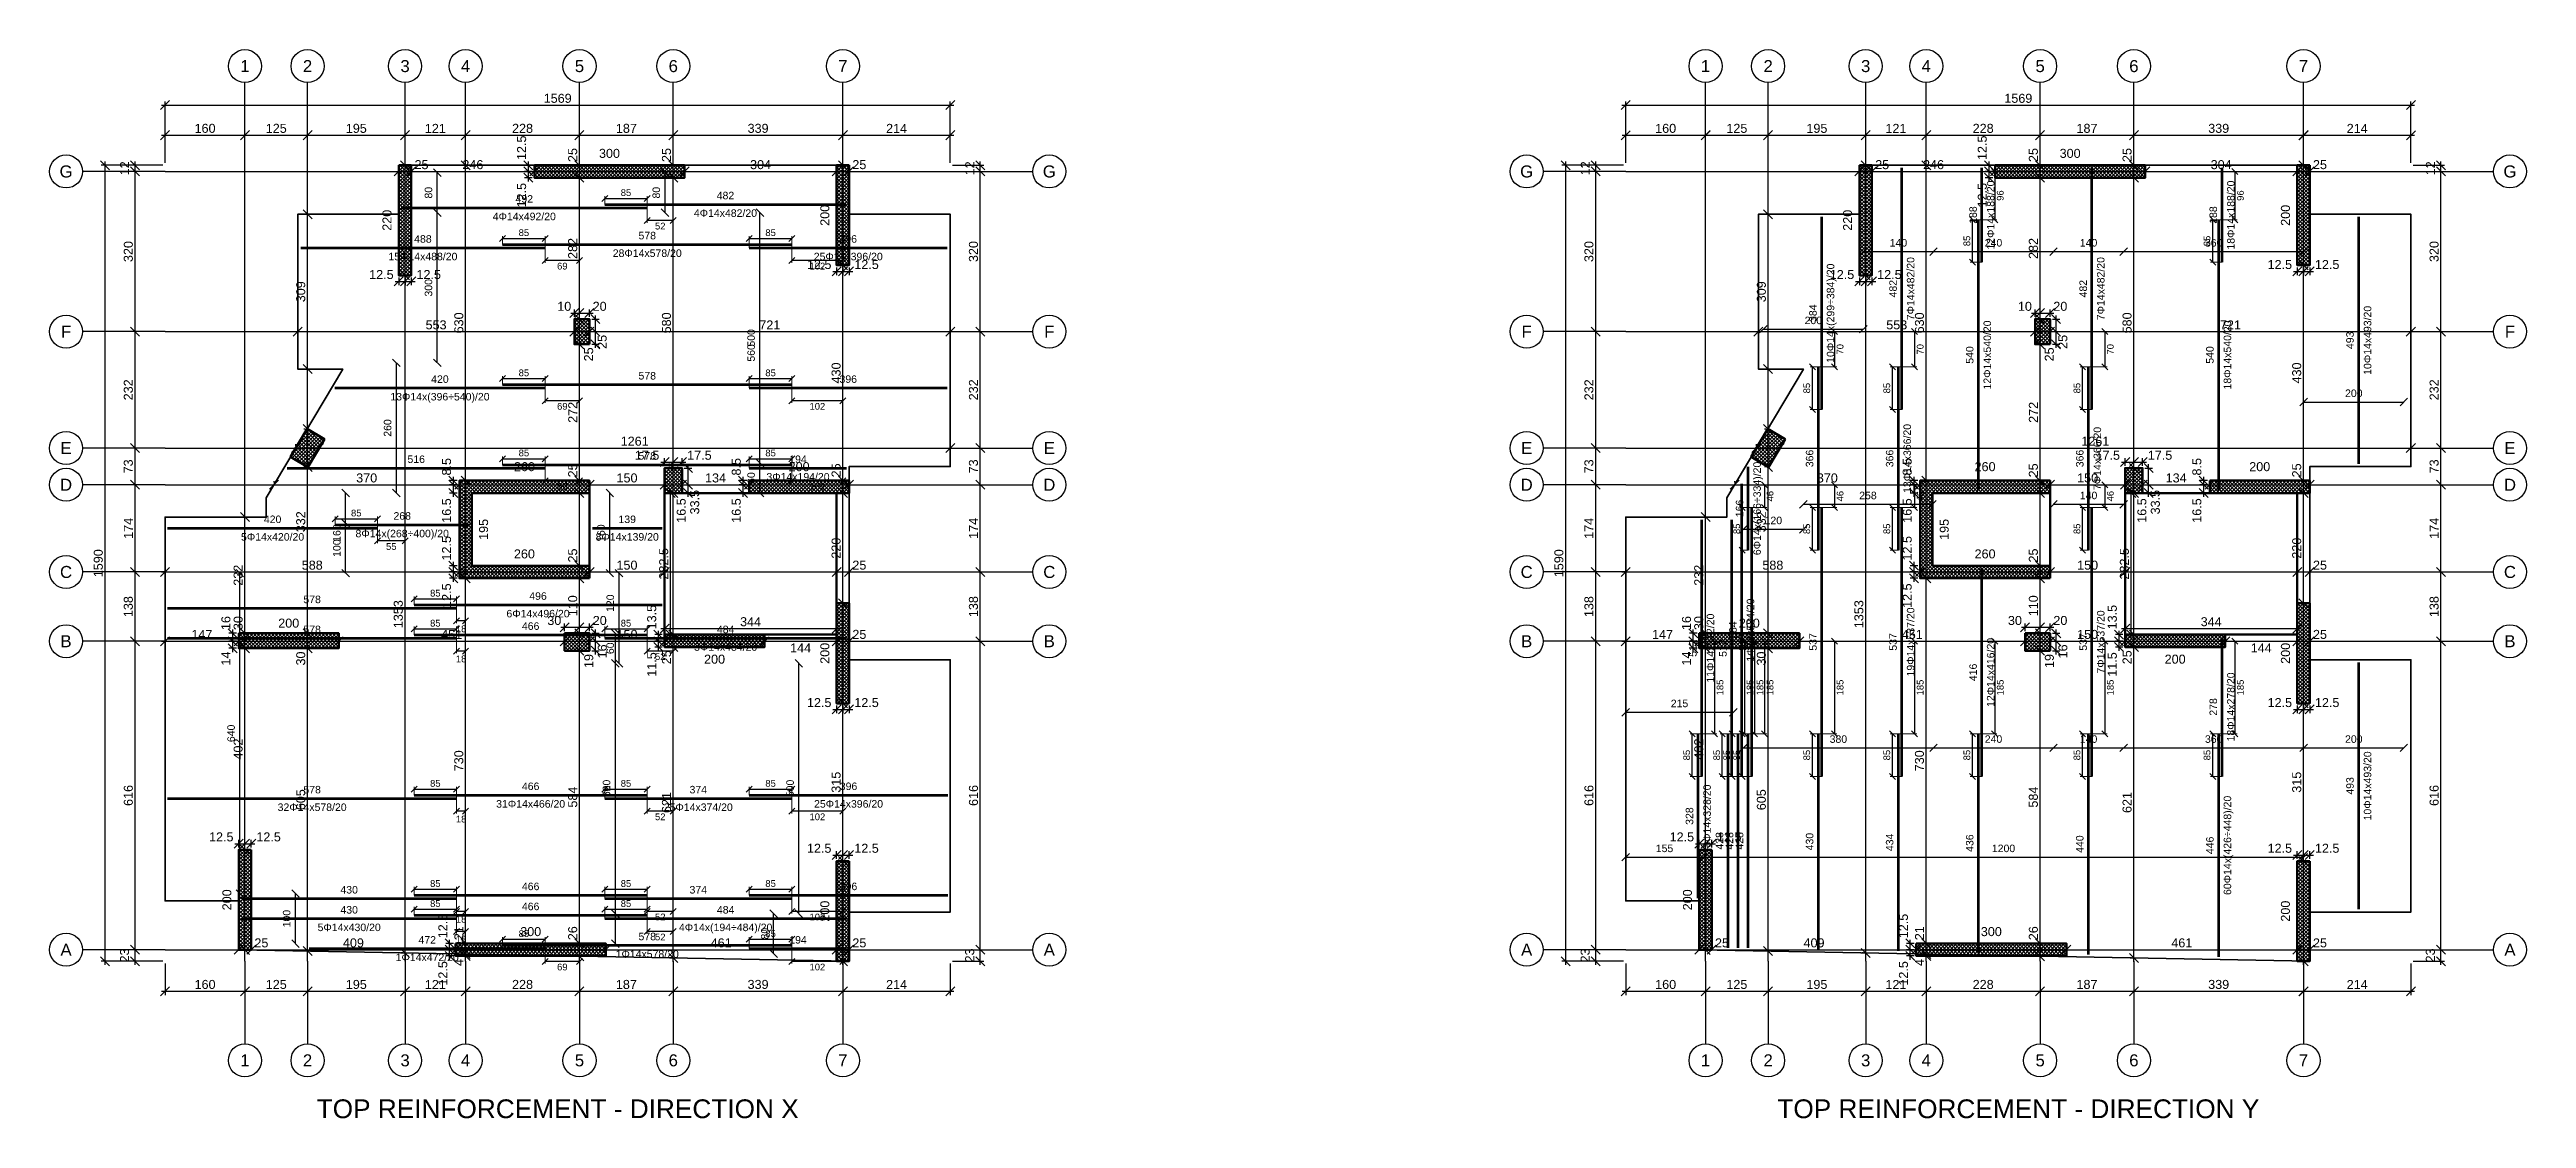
# Model space of a CAD drawing. Header units: millimetres. Extents: x -231 to 4719, y -2977 to 4533.
# Drawn here: x -231 to 4719, y -2977 to -842 of the extents above; entities that cross this region are included whole.
import ezdxf
from ezdxf.enums import TextEntityAlignment as Align

# ---------------------------------------------------------------- set-up
doc = ezdxf.new("R2010")
doc.units = ezdxf.units.MM
for name, color, linetype, lineweight in [('COLUMN', 4, 'Continuous', 50), ('OPENING', 90, 'Continuous', 50), ('SLAB', 3, 'Continuous', 35), ('WALL', 1, 'Continuous', 50)]:
    doc.layers.add(name, color=color, linetype=linetype, lineweight=lineweight)
for name, color, linetype in [('FW_AXIS', 7, 'Continuous'), ('FW_COLUMN_HATCH', 8, 'Continuous'), ('FW_DIM', 7, 'Continuous'), ('FW_WALL_HATCH', 8, 'Continuous'), ('REB_NOTES', 7, 'Continuous'), ('REB_TOP_MESH_X', 5, 'Continuous'), ('REB_TOP_MESH_X_AXDIM', 5, 'Continuous'), ('REB_TOP_MESH_X_LAP', 5, 'Continuous'), ('REB_TOP_MESH_X_RANGE', 5, 'Continuous'), ('REB_TOP_MESH_X_TEXT', 5, 'Continuous'), ('REB_TOP_MESH_Y', 5, 'Continuous'), ('REB_TOP_MESH_Y_AXDIM', 5, 'Continuous'), ('REB_TOP_MESH_Y_LAP', 5, 'Continuous'), ('REB_TOP_MESH_Y_RANGE', 5, 'Continuous'), ('REB_TOP_MESH_Y_TEXT', 5, 'Continuous')]:
    doc.layers.add(name, color=color, linetype=linetype)
doc.styles.add('REBAR_TXT', font='arial.ttf')
doc.styles.get("Standard").update_dxf_attribs({"font": 'arial.ttf'})
doc.dimstyles.new('FW_DIM', dxfattribs={"dimtxt": 18, "dimasz": 9, "dimexe": 7.5, "dimexo": 4.5, "dimgap": 4.5, "dimtad": 1, "dimdec": 0, "dimtxsty": 'Standard', "dimtsz": 9, "dimcen": 2.5, "dimdle": 7.5, "dimclrd": 256, "dimclre": 256, "dimclrt": 7, "dimazin": 3, "dimtfac": 1, "dimtmove": 2, "dimatfit": 3})
doc.dimstyles.new('REBAR LAP', dxfattribs={"dimtxt": 13.5, "dimasz": 2.5, "dimexe": 4.5, "dimexo": 0, "dimgap": 4.5, "dimtad": 1, "dimdec": 0, "dimtxsty": 'Standard', "dimtsz": 6, "dimcen": 2.5, "dimclrd": 6, "dimclre": 6, "dimclrt": 7, "dimazin": 3, "dimtfac": 1, "dimtmove": 2, "dimatfit": 3, "dimlwd": 25, "dimlwe": 18})
doc.dimstyles.new('REBAR M-200', dxfattribs={"dimtxt": 15, "dimasz": 15, "dimexe": 25, "dimexo": 12.5, "dimgap": 10, "dimtad": 1, "dimdec": 0, "dimtxsty": 'Standard', "dimblk": 'NONE', "dimcen": 50, "dimse1": 1, "dimse2": 1, "dimclrd": 6, "dimclre": 6, "dimclrt": 7, "dimazin": 3, "dimtfac": 1, "dimtmove": 2, "dimatfit": 3, "dimldrblk": 'NONE', "dimlwd": 53})
doc.dimstyles.new('REBAR RANGE', dxfattribs={"dimtxt": 15, "dimasz": 2.5, "dimexe": 0, "dimexo": 0, "dimgap": 10, "dimtad": 1, "dimdec": 0, "dimtxsty": 'Standard', "dimtsz": 7.5, "dimcen": 2.5, "dimse1": 1, "dimse2": 1, "dimclrd": 6, "dimclre": 6, "dimclrt": 7, "dimazin": 3, "dimtfac": 1, "dimtmove": 2, "dimatfit": 3, "dimlwd": 25})

msp = doc.modelspace()

# ---------------------------------------------------------------- texts
at = {"layer": 'FW_AXIS', "color": 7, "style": 'REBAR_TXT'}
for s, p in [('1', (159.5, -874.7)), ('2', (284.6, -874.7)), ('3', (479.5, -874.7)), ('4', (600.5, -874.7)), ('5', (828.1, -874.7)), ('6', (1015.5, -874.7)), ('7', (1354.5, -874.7)), ('1', (3078.5, -874.7)), ('2', (3203.6, -874.7)), ('3', (3398.5, -874.7)), ('4', (3519.6, -874.7)), ('5', (3747.2, -874.7)), ('6', (3934.5, -874.7)), ('7', (4273.5, -874.7)), ('G', (-198, -1085.2)), ('G', (1767, -1085.2)), ('G', (2721, -1085.2)), ('G', (4686.1, -1085.2)), ('F', (-198, -1405.2)), ('F', (1767, -1405.2)), ('F', (2721, -1405.2)), ('F', (4686.1, -1405.2)), ('E', (-198, -1637.6)), ('E', (1767, -1637.6)), ('E', (2721, -1637.6)), ('E', (4686.1, -1637.6)), ('D', (-198, -1711)), ('D', (1767, -1711)), ('D', (2721, -1711)), ('D', (4686.1, -1711)), ('C', (-198, -1885.2)), ('C', (1767, -1885.2)), ('C', (2721, -1885.2)), ('C', (4686.1, -1885.2)), ('B', (-198, -2023.5)), ('B', (1767, -2023.5)), ('B', (2721, -2023.5)), ('B', (4686.1, -2023.5)), ('A', (-198, -2639.7)), ('A', (1767, -2639.7)), ('A', (2721, -2639.7)), ('A', (4686.1, -2639.7)), ('1', (159.5, -2860.7)), ('2', (284.6, -2860.7)), ('3', (479.5, -2860.7)), ('4', (600.5, -2860.7)), ('5', (828.1, -2860.7)), ('6', (1015.5, -2860.7)), ('7', (1354.5, -2860.7)), ('1', (3078.5, -2860.7)), ('2', (3203.6, -2860.7)), ('3', (3398.5, -2860.7)), ('4', (3519.6, -2860.7)), ('5', (3747.2, -2860.7)), ('6', (3934.5, -2860.7)), ('7', (4273.5, -2860.7))]:
    msp.add_text(s, height=24, dxfattribs=at).set_placement(p, align=Align.MIDDLE_CENTER)
at = {"layer": 'REB_NOTES', "color": 7, "style": 'REBAR_TXT'}
for s, p in [('TOP REINFORCEMENT - DIRECTION X', (784.5, -2938.7)), ('TOP REINFORCEMENT - DIRECTION Y', (3703.6, -2938.7))]:
    msp.add_text(s, height=37.5, dxfattribs=at).set_placement(p, align=Align.TOP_CENTER)
at = {"layer": 'REB_TOP_MESH_X_TEXT', "color": 7, "style": 'REBAR_TXT'}
for s, p in [('4Φ14x492/20', (717.8, -1167.6)), ('4Φ14x482/20', (1119.8, -1160.9)), ('15Φ14x488/20', (515.2, -1247.6)), ('28Φ14x578/20', (963.5, -1240.9)), ('25Φ14x396/20', (1365.2, -1247.6)), ('13Φ14x(396÷540)/20', (549.2, -1527.6)), ('3Φ14x194/20', (1264.8, -1687.6)), ('5Φ14x420/20', (214.8, -1807.6)), ('8Φ14x(268÷400)/20', (473.8, -1800.9)), ('8Φ14x139/20', (923.5, -1807.6)), ('6Φ14x496/20', (745.2, -1960.9)), ('3Φ14x484/20', (1120.2, -2027.6)), ('32Φ14x578/20', (293.8, -2347.6)), ('31Φ14x466/20', (730.5, -2340.9)), ('25Φ14x374/20', (1065.5, -2347.6)), ('25Φ14x396/20', (1365.8, -2340.9)), ('5Φ14x430/20', (367.8, -2587.6)), ('4Φ14x(194÷484)/20', (1120.2, -2587.6)), ('1Φ14x472/20', (523.8, -2647.6)), ('1Φ14x578/20', (963.5, -2640.9))]:
    msp.add_text(s, height=15, dxfattribs=at).set_placement(p, align=Align.TOP_CENTER)
at = {"layer": 'REB_TOP_MESH_Y_TEXT', "color": 7, "style": 'REBAR_TXT'}
for s, p in [('12Φ14x188/20', (3640.8, -1172.3)), ('18Φ14x188/20', (4120.8, -1172.3)), ('10Φ14x(299÷384)/20', (3320.8, -1368.3)), ('7Φ14x482/20', (3480.8, -1319.3)), ('7Φ14x482/20', (3860.8, -1319.3)), ('12Φ14x540/20', (3634, -1451.8)), ('18Φ14x540/20', (4114, -1451.8)), ('10Φ14x493/20', (4394, -1422.5)), ('13Φ14x366/20', (3474, -1658.5)), ('7Φ14x366/20', (3854, -1658.5)), ('6Φ14x(166÷334)/20', (3174, -1758.3)), ('11Φ14x512/20', (3080.8, -2037.3)), ('1Φ14x584/20', (3160.8, -2001.3)), ('19Φ14x537/20', (3480.8, -2025)), ('7Φ14x537/20', (3860.8, -2025)), ('12Φ14x416/20', (3640.8, -2085.8)), ('18Φ14x278/20', (4120.8, -2154.8)), ('10Φ14x493/20', (4394, -2312.5)), ('8Φ14x328/20', (3074, -2372.8)), ('60Φ14x(426÷448)/20', (4114, -2431.3))]:
    msp.add_text(s, height=15, rotation=90, dxfattribs=at).set_placement(p, align=Align.TOP_CENTER)

# ---------------------------------------------------------------- blocks, each defined once
blk = doc.blocks.new('*D647')
at = {"color": 6, "lineweight": 53}
blk.add_line((5, -2337.6), (582.5, -2337.6), dxfattribs=at)
at = {"layer": 'Defpoints'}
for p in [(5, -2337.6), (5, -2337.6), (582.5, -2337.6)]:
    blk.add_point(p, dxfattribs=at)
at = {"layer": 'REB_TOP_MESH_X', "color": 7, "insert": (293.8, -2320.1), "char_height": 15, "attachment_point": 5}
blk.add_mtext('578', dxfattribs=at)
blk = doc.blocks.new('_NONE')
blk = doc.blocks.new('*D648')
at = {"color": 6, "lineweight": 53}
blk.add_line((497.5, -2330.9), (963.5, -2330.9), dxfattribs=at)
at = {"layer": 'Defpoints'}
for p in [(497.5, -2330.9), (497.5, -2330.9), (963.5, -2330.9)]:
    blk.add_point(p, dxfattribs=at)
at = {"layer": 'REB_TOP_MESH_X', "color": 7, "insert": (730.5, -2313.4), "char_height": 15, "attachment_point": 5}
blk.add_mtext('466', dxfattribs=at)
blk = doc.blocks.new('*D649')
at = {"color": 6, "lineweight": 53}
blk.add_line((878.5, -2337.6), (1252.5, -2337.6), dxfattribs=at)
at = {"layer": 'Defpoints'}
for p in [(878.5, -2337.6), (878.5, -2337.6), (1252.5, -2337.6)]:
    blk.add_point(p, dxfattribs=at)
at = {"layer": 'REB_TOP_MESH_X', "color": 7, "insert": (1065.5, -2320.1), "char_height": 15, "attachment_point": 5}
blk.add_mtext('374', dxfattribs=at)
blk = doc.blocks.new('*D650')
at = {"color": 6, "lineweight": 53}
blk.add_line((1167.5, -2330.9), (1564, -2330.9), dxfattribs=at)
at = {"layer": 'Defpoints'}
for p in [(1167.5, -2330.9), (1167.5, -2330.9), (1564, -2330.9)]:
    blk.add_point(p, dxfattribs=at)
at = {"layer": 'REB_TOP_MESH_X', "color": 7, "insert": (1365.8, -2313.4), "char_height": 15, "attachment_point": 5}
blk.add_mtext('396', dxfattribs=at)
blk = doc.blocks.new('_OBLIQUE')
at = {"color": 0, "linetype": 'BYBLOCK'}
blk.add_line((-0.5, -0.5), (0.5, 0.5), dxfattribs=at)
blk = doc.blocks.new('*D651')
at = {"color": 6, "lineweight": 18}
for p, q in [((497.5, -2330.9), (497.5, -2314.4)), ((582.5, -2337.6), (582.5, -2314.4))]:
    blk.add_line(p, q, dxfattribs=at)
at = {"color": 6, "lineweight": 25}
blk.add_line((497.5, -2318.9), (582.5, -2318.9), dxfattribs=at)
at = {"layer": 'Defpoints'}
for p in [(497.5, -2318.9), (497.5, -2330.9), (582.5, -2337.6)]:
    blk.add_point(p, dxfattribs=at)
at = {"layer": 'REB_TOP_MESH_X_LAP', "color": 6, "xscale": 12, "yscale": 12}
for p in [(497.5, -2318.9), (582.5, -2318.9)]:
    blk.add_blockref('_OBLIQUE', p, dxfattribs=at)
at = {"layer": 'REB_TOP_MESH_X_LAP', "color": 7, "insert": (540, -2307.6), "char_height": 13.5, "attachment_point": 5}
blk.add_mtext('85', dxfattribs=at)
blk = doc.blocks.new('*D652')
at = {"color": 6, "lineweight": 18}
for p, q in [((582.5, -2337.6), (582.5, -2367.6)), ((600.5, -2337.6), (600.5, -2367.6))]:
    blk.add_line(p, q, dxfattribs=at)
at = {"color": 6, "lineweight": 25}
blk.add_line((600.5, -2363.1), (582.5, -2363.1), dxfattribs=at)
at = {"layer": 'Defpoints'}
for p in [(582.5, -2337.6), (600.5, -2337.6), (600.5, -2363.1)]:
    blk.add_point(p, dxfattribs=at)
at = {"layer": 'REB_TOP_MESH_X_AXDIM', "color": 6, "xscale": 12, "yscale": 12}
for p in [(582.5, -2363.1), (600.5, -2363.1)]:
    blk.add_blockref('_OBLIQUE', p, dxfattribs=at)
at = {"layer": 'REB_TOP_MESH_X_AXDIM', "color": 7, "insert": (591.5, -2378.9), "char_height": 13.5, "attachment_point": 5}
blk.add_mtext('18', dxfattribs=at)
blk = doc.blocks.new('*D653')
at = {"color": 6, "lineweight": 18}
for p, q in [((878.5, -2337.6), (878.5, -2314.4)), ((963.5, -2330.9), (963.5, -2314.4))]:
    blk.add_line(p, q, dxfattribs=at)
at = {"color": 6, "lineweight": 25}
blk.add_line((878.5, -2318.9), (963.5, -2318.9), dxfattribs=at)
at = {"layer": 'Defpoints'}
for p in [(878.5, -2318.9), (878.5, -2337.6), (963.5, -2330.9)]:
    blk.add_point(p, dxfattribs=at)
at = {"layer": 'REB_TOP_MESH_X_LAP', "color": 6, "xscale": 12, "yscale": 12}
for p in [(878.5, -2318.9), (963.5, -2318.9)]:
    blk.add_blockref('_OBLIQUE', p, dxfattribs=at)
at = {"layer": 'REB_TOP_MESH_X_LAP', "color": 7, "insert": (921, -2307.6), "char_height": 13.5, "attachment_point": 5}
blk.add_mtext('85', dxfattribs=at)
blk = doc.blocks.new('*D654')
at = {"color": 6, "lineweight": 18}
for p, q in [((963.5, -2330.9), (963.5, -2367.6)), ((1015.5, -2330.9), (1015.5, -2367.6))]:
    blk.add_line(p, q, dxfattribs=at)
at = {"color": 6, "lineweight": 25}
blk.add_line((1015.5, -2363.1), (963.5, -2363.1), dxfattribs=at)
at = {"layer": 'Defpoints'}
for p in [(963.5, -2330.9), (1015.5, -2330.9), (1015.5, -2363.1)]:
    blk.add_point(p, dxfattribs=at)
at = {"layer": 'REB_TOP_MESH_X_AXDIM', "color": 6, "xscale": 12, "yscale": 12}
for p in [(963.5, -2363.1), (1015.5, -2363.1)]:
    blk.add_blockref('_OBLIQUE', p, dxfattribs=at)
at = {"layer": 'REB_TOP_MESH_X_AXDIM', "color": 7, "insert": (989.5, -2374.4), "char_height": 13.5, "attachment_point": 5}
blk.add_mtext('52', dxfattribs=at)
blk = doc.blocks.new('*D655')
at = {"color": 6, "lineweight": 18}
for p, q in [((1167.5, -2330.9), (1167.5, -2314.4)), ((1252.5, -2337.6), (1252.5, -2314.4))]:
    blk.add_line(p, q, dxfattribs=at)
at = {"color": 6, "lineweight": 25}
blk.add_line((1167.5, -2318.9), (1252.5, -2318.9), dxfattribs=at)
at = {"layer": 'Defpoints'}
for p in [(1167.5, -2318.9), (1167.5, -2330.9), (1252.5, -2337.6)]:
    blk.add_point(p, dxfattribs=at)
at = {"layer": 'REB_TOP_MESH_X_LAP', "color": 6, "xscale": 12, "yscale": 12}
for p in [(1167.5, -2318.9), (1252.5, -2318.9)]:
    blk.add_blockref('_OBLIQUE', p, dxfattribs=at)
at = {"layer": 'REB_TOP_MESH_X_LAP', "color": 7, "insert": (1210, -2307.6), "char_height": 13.5, "attachment_point": 5}
blk.add_mtext('85', dxfattribs=at)
blk = doc.blocks.new('*D656')
at = {"color": 6, "lineweight": 18}
for p, q in [((1252.5, -2337.6), (1252.5, -2367.6)), ((1354.5, -2337.6), (1354.5, -2367.6))]:
    blk.add_line(p, q, dxfattribs=at)
at = {"color": 6, "lineweight": 25}
blk.add_line((1354.5, -2363.1), (1252.5, -2363.1), dxfattribs=at)
at = {"layer": 'Defpoints'}
for p in [(1252.5, -2337.6), (1354.5, -2337.6), (1354.5, -2363.1)]:
    blk.add_point(p, dxfattribs=at)
at = {"layer": 'REB_TOP_MESH_X_AXDIM', "color": 6, "xscale": 12, "yscale": 12}
for p in [(1252.5, -2363.1), (1354.5, -2363.1)]:
    blk.add_blockref('_OBLIQUE', p, dxfattribs=at)
at = {"layer": 'REB_TOP_MESH_X_AXDIM', "color": 7, "insert": (1303.5, -2374.4), "char_height": 13.5, "attachment_point": 5}
blk.add_mtext('102', dxfattribs=at)
blk = doc.blocks.new('*D657')
at = {"color": 6, "lineweight": 53}
blk.add_line((271, -1237.6), (759.5, -1237.6), dxfattribs=at)
at = {"layer": 'Defpoints'}
for p in [(271, -1237.6), (271, -1237.6), (759.5, -1237.6)]:
    blk.add_point(p, dxfattribs=at)
at = {"layer": 'REB_TOP_MESH_X', "color": 7, "insert": (515.2, -1220.1), "char_height": 15, "attachment_point": 5}
blk.add_mtext('488', dxfattribs=at)
blk = doc.blocks.new('*D658')
at = {"color": 6, "lineweight": 53}
blk.add_line((674.5, -1230.9), (1252.5, -1230.9), dxfattribs=at)
at = {"layer": 'Defpoints'}
for p in [(674.5, -1230.9), (674.5, -1230.9), (1252.5, -1230.9)]:
    blk.add_point(p, dxfattribs=at)
at = {"layer": 'REB_TOP_MESH_X', "color": 7, "insert": (963.5, -1213.4), "char_height": 15, "attachment_point": 5}
blk.add_mtext('578', dxfattribs=at)
blk = doc.blocks.new('*D659')
at = {"color": 6, "lineweight": 53}
blk.add_line((1167.5, -1237.6), (1563, -1237.6), dxfattribs=at)
at = {"layer": 'Defpoints'}
for p in [(1167.5, -1237.6), (1167.5, -1237.6), (1563, -1237.6)]:
    blk.add_point(p, dxfattribs=at)
at = {"layer": 'REB_TOP_MESH_X', "color": 7, "insert": (1365.2, -1220.1), "char_height": 15, "attachment_point": 5}
blk.add_mtext('396', dxfattribs=at)
blk = doc.blocks.new('*D660')
at = {"color": 6, "lineweight": 18}
for p, q in [((674.5, -1230.9), (674.5, -1214.4)), ((759.5, -1237.6), (759.5, -1214.4))]:
    blk.add_line(p, q, dxfattribs=at)
at = {"color": 6, "lineweight": 25}
blk.add_line((674.5, -1218.9), (759.5, -1218.9), dxfattribs=at)
at = {"layer": 'Defpoints'}
for p in [(674.5, -1218.9), (674.5, -1230.9), (759.5, -1237.6)]:
    blk.add_point(p, dxfattribs=at)
at = {"layer": 'REB_TOP_MESH_X_LAP', "color": 6, "xscale": 12, "yscale": 12}
for p in [(674.5, -1218.9), (759.5, -1218.9)]:
    blk.add_blockref('_OBLIQUE', p, dxfattribs=at)
at = {"layer": 'REB_TOP_MESH_X_LAP', "color": 7, "insert": (717, -1207.6), "char_height": 13.5, "attachment_point": 5}
blk.add_mtext('85', dxfattribs=at)
blk = doc.blocks.new('*D661')
at = {"color": 6, "lineweight": 18}
for p, q in [((759.5, -1237.6), (759.5, -1267.6)), ((828.1, -1237.6), (828.1, -1267.6))]:
    blk.add_line(p, q, dxfattribs=at)
at = {"color": 6, "lineweight": 25}
blk.add_line((828.1, -1263.1), (759.5, -1263.1), dxfattribs=at)
at = {"layer": 'Defpoints'}
for p in [(759.5, -1237.6), (828.1, -1237.6), (828.1, -1263.1)]:
    blk.add_point(p, dxfattribs=at)
at = {"layer": 'REB_TOP_MESH_X_AXDIM', "color": 6, "xscale": 12, "yscale": 12}
for p in [(759.5, -1263.1), (828.1, -1263.1)]:
    blk.add_blockref('_OBLIQUE', p, dxfattribs=at)
at = {"layer": 'REB_TOP_MESH_X_AXDIM', "color": 7, "insert": (793.8, -1274.4), "char_height": 13.5, "attachment_point": 5}
blk.add_mtext('69', dxfattribs=at)
blk = doc.blocks.new('*D662')
at = {"color": 6, "lineweight": 18}
for p, q in [((1167.5, -1237.6), (1167.5, -1214.4)), ((1252.5, -1230.9), (1252.5, -1214.4))]:
    blk.add_line(p, q, dxfattribs=at)
at = {"color": 6, "lineweight": 25}
blk.add_line((1167.5, -1218.9), (1252.5, -1218.9), dxfattribs=at)
at = {"layer": 'Defpoints'}
for p in [(1167.5, -1218.9), (1252.5, -1230.9), (1167.5, -1237.6)]:
    blk.add_point(p, dxfattribs=at)
at = {"layer": 'REB_TOP_MESH_X_LAP', "color": 6, "xscale": 12, "yscale": 12}
for p in [(1167.5, -1218.9), (1252.5, -1218.9)]:
    blk.add_blockref('_OBLIQUE', p, dxfattribs=at)
at = {"layer": 'REB_TOP_MESH_X_LAP', "color": 7, "insert": (1210, -1207.6), "char_height": 13.5, "attachment_point": 5}
blk.add_mtext('85', dxfattribs=at)
blk = doc.blocks.new('*D663')
at = {"color": 6, "lineweight": 18}
for p, q in [((1252.5, -1230.9), (1252.5, -1267.6)), ((1354.5, -1230.9), (1354.5, -1267.6))]:
    blk.add_line(p, q, dxfattribs=at)
at = {"color": 6, "lineweight": 25}
blk.add_line((1354.5, -1263.1), (1252.5, -1263.1), dxfattribs=at)
at = {"layer": 'Defpoints'}
for p in [(1252.5, -1230.9), (1354.5, -1230.9), (1354.5, -1263.1)]:
    blk.add_point(p, dxfattribs=at)
at = {"layer": 'REB_TOP_MESH_X_AXDIM', "color": 6, "xscale": 12, "yscale": 12}
for p in [(1252.5, -1263.1), (1354.5, -1263.1)]:
    blk.add_blockref('_OBLIQUE', p, dxfattribs=at)
at = {"layer": 'REB_TOP_MESH_X_AXDIM', "color": 7, "insert": (1303.5, -1274.4), "char_height": 13.5, "attachment_point": 5}
blk.add_mtext('102', dxfattribs=at)
blk = doc.blocks.new('*D664')
at = {"color": 6, "lineweight": 53}
blk.add_line((339, -1517.6), (759.5, -1517.6), dxfattribs=at)
at = {"layer": 'Defpoints'}
for p in [(339, -1517.6), (339, -1517.6), (759.5, -1517.6)]:
    blk.add_point(p, dxfattribs=at)
at = {"layer": 'REB_TOP_MESH_X', "color": 7, "insert": (549.2, -1500.1), "char_height": 15, "attachment_point": 5}
blk.add_mtext('420', dxfattribs=at)
blk = doc.blocks.new('*D665')
at = {"color": 6, "lineweight": 53}
blk.add_line((674.5, -1510.9), (1252.5, -1510.9), dxfattribs=at)
at = {"layer": 'Defpoints'}
for p in [(674.5, -1510.9), (674.5, -1510.9), (1252.5, -1510.9)]:
    blk.add_point(p, dxfattribs=at)
at = {"layer": 'REB_TOP_MESH_X', "color": 7, "insert": (963.5, -1493.4), "char_height": 15, "attachment_point": 5}
blk.add_mtext('578', dxfattribs=at)
blk = doc.blocks.new('*D666')
at = {"color": 6, "lineweight": 53}
blk.add_line((1167.5, -1517.6), (1563, -1517.6), dxfattribs=at)
at = {"layer": 'Defpoints'}
for p in [(1167.5, -1517.6), (1167.5, -1517.6), (1563, -1517.6)]:
    blk.add_point(p, dxfattribs=at)
at = {"layer": 'REB_TOP_MESH_X', "color": 7, "insert": (1365.2, -1500.1), "char_height": 15, "attachment_point": 5}
blk.add_mtext('396', dxfattribs=at)
blk = doc.blocks.new('*D667')
at = {"color": 6, "lineweight": 18}
for p, q in [((674.5, -1510.9), (674.5, -1494.4)), ((759.5, -1517.6), (759.5, -1494.4))]:
    blk.add_line(p, q, dxfattribs=at)
at = {"color": 6, "lineweight": 25}
blk.add_line((674.5, -1498.9), (759.5, -1498.9), dxfattribs=at)
at = {"layer": 'Defpoints'}
for p in [(674.5, -1498.9), (674.5, -1510.9), (759.5, -1517.6)]:
    blk.add_point(p, dxfattribs=at)
at = {"layer": 'REB_TOP_MESH_X_LAP', "color": 6, "xscale": 12, "yscale": 12}
for p in [(674.5, -1498.9), (759.5, -1498.9)]:
    blk.add_blockref('_OBLIQUE', p, dxfattribs=at)
at = {"layer": 'REB_TOP_MESH_X_LAP', "color": 7, "insert": (717, -1487.6), "char_height": 13.5, "attachment_point": 5}
blk.add_mtext('85', dxfattribs=at)
blk = doc.blocks.new('*D668')
at = {"color": 6, "lineweight": 18}
for p, q in [((759.5, -1517.6), (759.5, -1547.6)), ((828.1, -1517.6), (828.1, -1547.6))]:
    blk.add_line(p, q, dxfattribs=at)
at = {"color": 6, "lineweight": 25}
blk.add_line((828.1, -1543.1), (759.5, -1543.1), dxfattribs=at)
at = {"layer": 'Defpoints'}
for p in [(759.5, -1517.6), (828.1, -1517.6), (828.1, -1543.1)]:
    blk.add_point(p, dxfattribs=at)
at = {"layer": 'REB_TOP_MESH_X_AXDIM', "color": 6, "xscale": 12, "yscale": 12}
for p in [(759.5, -1543.1), (828.1, -1543.1)]:
    blk.add_blockref('_OBLIQUE', p, dxfattribs=at)
at = {"layer": 'REB_TOP_MESH_X_AXDIM', "color": 7, "insert": (793.8, -1554.4), "char_height": 13.5, "attachment_point": 5}
blk.add_mtext('69', dxfattribs=at)
blk = doc.blocks.new('*D669')
at = {"color": 6, "lineweight": 18}
for p, q in [((1167.5, -1517.6), (1167.5, -1494.4)), ((1252.5, -1510.9), (1252.5, -1494.4))]:
    blk.add_line(p, q, dxfattribs=at)
at = {"color": 6, "lineweight": 25}
blk.add_line((1167.5, -1498.9), (1252.5, -1498.9), dxfattribs=at)
at = {"layer": 'Defpoints'}
for p in [(1167.5, -1498.9), (1167.5, -1517.6), (1252.5, -1510.9)]:
    blk.add_point(p, dxfattribs=at)
at = {"layer": 'REB_TOP_MESH_X_LAP', "color": 6, "xscale": 12, "yscale": 12}
for p in [(1167.5, -1498.9), (1252.5, -1498.9)]:
    blk.add_blockref('_OBLIQUE', p, dxfattribs=at)
at = {"layer": 'REB_TOP_MESH_X_LAP', "color": 7, "insert": (1210, -1487.6), "char_height": 13.5, "attachment_point": 5}
blk.add_mtext('85', dxfattribs=at)
blk = doc.blocks.new('*D670')
at = {"color": 6, "lineweight": 18}
for p, q in [((1252.5, -1510.9), (1252.5, -1547.6)), ((1354.5, -1510.9), (1354.5, -1547.6))]:
    blk.add_line(p, q, dxfattribs=at)
at = {"color": 6, "lineweight": 25}
blk.add_line((1354.5, -1543.1), (1252.5, -1543.1), dxfattribs=at)
at = {"layer": 'Defpoints'}
for p in [(1252.5, -1510.9), (1354.5, -1510.9), (1354.5, -1543.1)]:
    blk.add_point(p, dxfattribs=at)
at = {"layer": 'REB_TOP_MESH_X_AXDIM', "color": 6, "xscale": 12, "yscale": 12}
for p in [(1252.5, -1543.1), (1354.5, -1543.1)]:
    blk.add_blockref('_OBLIQUE', p, dxfattribs=at)
at = {"layer": 'REB_TOP_MESH_X_AXDIM', "color": 7, "insert": (1303.5, -1554.4), "char_height": 13.5, "attachment_point": 5}
blk.add_mtext('102', dxfattribs=at)
blk = doc.blocks.new('*D671')
at = {"color": 6, "lineweight": 53}
blk.add_line((5, -1957.6), (582.5, -1957.6), dxfattribs=at)
at = {"layer": 'Defpoints'}
for p in [(5, -1957.6), (5, -1957.6), (582.5, -1957.6)]:
    blk.add_point(p, dxfattribs=at)
at = {"layer": 'REB_TOP_MESH_X', "color": 7, "insert": (293.8, -1940.1), "char_height": 15, "attachment_point": 5}
blk.add_mtext('578', dxfattribs=at)
blk = doc.blocks.new('*D672')
at = {"color": 6, "lineweight": 53}
blk.add_line((497.5, -1950.9), (993, -1950.9), dxfattribs=at)
at = {"layer": 'Defpoints'}
for p in [(497.5, -1950.9), (497.5, -1950.9), (993, -1950.9)]:
    blk.add_point(p, dxfattribs=at)
at = {"layer": 'REB_TOP_MESH_X', "color": 7, "insert": (745.2, -1933.4), "char_height": 15, "attachment_point": 5}
blk.add_mtext('496', dxfattribs=at)
blk = doc.blocks.new('*D673')
at = {"color": 6, "lineweight": 18}
for p, q in [((497.5, -1950.9), (497.5, -1934.4)), ((582.5, -1957.6), (582.5, -1934.4))]:
    blk.add_line(p, q, dxfattribs=at)
at = {"color": 6, "lineweight": 25}
blk.add_line((497.5, -1938.9), (582.5, -1938.9), dxfattribs=at)
at = {"layer": 'Defpoints'}
for p in [(497.5, -1938.9), (497.5, -1950.9), (582.5, -1957.6)]:
    blk.add_point(p, dxfattribs=at)
at = {"layer": 'REB_TOP_MESH_X_LAP', "color": 6, "xscale": 12, "yscale": 12}
for p in [(497.5, -1938.9), (582.5, -1938.9)]:
    blk.add_blockref('_OBLIQUE', p, dxfattribs=at)
at = {"layer": 'REB_TOP_MESH_X_LAP', "color": 7, "insert": (540, -1927.6), "char_height": 13.5, "attachment_point": 5}
blk.add_mtext('85', dxfattribs=at)
blk = doc.blocks.new('*D674')
at = {"color": 6, "lineweight": 18}
for p, q in [((582.5, -1957.6), (582.5, -1987.6)), ((600.5, -1957.6), (600.5, -1987.6))]:
    blk.add_line(p, q, dxfattribs=at)
at = {"color": 6, "lineweight": 25}
blk.add_line((600.5, -1983.1), (582.5, -1983.1), dxfattribs=at)
at = {"layer": 'Defpoints'}
for p in [(582.5, -1957.6), (600.5, -1957.6), (600.5, -1983.1)]:
    blk.add_point(p, dxfattribs=at)
at = {"layer": 'REB_TOP_MESH_X_AXDIM', "color": 6, "xscale": 12, "yscale": 12}
for p in [(582.5, -1983.1), (600.5, -1983.1)]:
    blk.add_blockref('_OBLIQUE', p, dxfattribs=at)
at = {"layer": 'REB_TOP_MESH_X_AXDIM', "color": 7, "insert": (591.5, -1998.9), "char_height": 13.5, "attachment_point": 5}
blk.add_mtext('18', dxfattribs=at)
blk = doc.blocks.new('*D675')
at = {"color": 6, "lineweight": 53}
blk.add_line((5, -1797.6), (424.5, -1797.6), dxfattribs=at)
at = {"layer": 'Defpoints'}
for p in [(5, -1797.6), (5, -1797.6), (424.5, -1797.6)]:
    blk.add_point(p, dxfattribs=at)
at = {"layer": 'REB_TOP_MESH_X', "color": 7, "insert": (214.8, -1780.1), "char_height": 15, "attachment_point": 5}
blk.add_mtext('420', dxfattribs=at)
blk = doc.blocks.new('*D676')
at = {"color": 6, "lineweight": 53}
blk.add_line((339.5, -1790.9), (608, -1790.9), dxfattribs=at)
at = {"layer": 'Defpoints'}
for p in [(339.5, -1790.9), (339.5, -1790.9), (608, -1790.9)]:
    blk.add_point(p, dxfattribs=at)
at = {"layer": 'REB_TOP_MESH_X', "color": 7, "insert": (473.8, -1773.4), "char_height": 15, "attachment_point": 5}
blk.add_mtext('268', dxfattribs=at)
blk = doc.blocks.new('*D677')
at = {"color": 6, "lineweight": 18}
for p, q in [((339.5, -1790.9), (339.5, -1774.4)), ((424.5, -1797.6), (424.5, -1774.4))]:
    blk.add_line(p, q, dxfattribs=at)
at = {"color": 6, "lineweight": 25}
blk.add_line((339.5, -1778.9), (424.5, -1778.9), dxfattribs=at)
at = {"layer": 'Defpoints'}
for p in [(339.5, -1778.9), (339.5, -1790.9), (424.5, -1797.6)]:
    blk.add_point(p, dxfattribs=at)
at = {"layer": 'REB_TOP_MESH_X_LAP', "color": 6, "xscale": 12, "yscale": 12}
for p in [(339.5, -1778.9), (424.5, -1778.9)]:
    blk.add_blockref('_OBLIQUE', p, dxfattribs=at)
at = {"layer": 'REB_TOP_MESH_X_LAP', "color": 7, "insert": (382, -1767.6), "char_height": 13.5, "attachment_point": 5}
blk.add_mtext('85', dxfattribs=at)
blk = doc.blocks.new('*D678')
at = {"color": 6, "lineweight": 18}
for p, q in [((424.5, -1797.6), (424.5, -1827.6)), ((479.5, -1797.6), (479.5, -1827.6))]:
    blk.add_line(p, q, dxfattribs=at)
at = {"color": 6, "lineweight": 25}
blk.add_line((479.5, -1823.1), (424.5, -1823.1), dxfattribs=at)
at = {"layer": 'Defpoints'}
for p in [(424.5, -1797.6), (479.5, -1797.6), (479.5, -1823.1)]:
    blk.add_point(p, dxfattribs=at)
at = {"layer": 'REB_TOP_MESH_X_AXDIM', "color": 6, "xscale": 12, "yscale": 12}
for p in [(424.5, -1823.1), (479.5, -1823.1)]:
    blk.add_blockref('_OBLIQUE', p, dxfattribs=at)
at = {"layer": 'REB_TOP_MESH_X_AXDIM', "color": 7, "insert": (452, -1834.4), "char_height": 13.5, "attachment_point": 5}
blk.add_mtext('55', dxfattribs=at)
blk = doc.blocks.new('*D679')
at = {"color": 6, "lineweight": 53}
blk.add_line((472, -1157.6), (963.5, -1157.6), dxfattribs=at)
at = {"layer": 'Defpoints'}
for p in [(472, -1157.6), (472, -1157.6), (963.5, -1157.6)]:
    blk.add_point(p, dxfattribs=at)
at = {"layer": 'REB_TOP_MESH_X', "color": 7, "insert": (717.8, -1140.1), "char_height": 15, "attachment_point": 5}
blk.add_mtext('492', dxfattribs=at)
blk = doc.blocks.new('*D680')
at = {"color": 6, "lineweight": 53}
blk.add_line((878.5, -1150.9), (1361, -1150.9), dxfattribs=at)
at = {"layer": 'Defpoints'}
for p in [(878.5, -1150.9), (878.5, -1150.9), (1361, -1150.9)]:
    blk.add_point(p, dxfattribs=at)
at = {"layer": 'REB_TOP_MESH_X', "color": 7, "insert": (1119.8, -1133.4), "char_height": 15, "attachment_point": 5}
blk.add_mtext('482', dxfattribs=at)
blk = doc.blocks.new('*D681')
at = {"color": 6, "lineweight": 18}
for p, q in [((878.5, -1150.9), (878.5, -1134.4)), ((963.5, -1157.6), (963.5, -1134.4))]:
    blk.add_line(p, q, dxfattribs=at)
at = {"color": 6, "lineweight": 25}
blk.add_line((878.5, -1138.9), (963.5, -1138.9), dxfattribs=at)
at = {"layer": 'Defpoints'}
for p in [(878.5, -1138.9), (878.5, -1150.9), (963.5, -1157.6)]:
    blk.add_point(p, dxfattribs=at)
at = {"layer": 'REB_TOP_MESH_X_LAP', "color": 6, "xscale": 12, "yscale": 12}
for p in [(878.5, -1138.9), (963.5, -1138.9)]:
    blk.add_blockref('_OBLIQUE', p, dxfattribs=at)
at = {"layer": 'REB_TOP_MESH_X_LAP', "color": 7, "insert": (921, -1127.6), "char_height": 13.5, "attachment_point": 5}
blk.add_mtext('85', dxfattribs=at)
blk = doc.blocks.new('*D682')
at = {"color": 6, "lineweight": 18}
for p, q in [((963.5, -1157.6), (963.5, -1187.6)), ((1015.5, -1157.6), (1015.5, -1187.6))]:
    blk.add_line(p, q, dxfattribs=at)
at = {"color": 6, "lineweight": 25}
blk.add_line((1015.5, -1183.1), (963.5, -1183.1), dxfattribs=at)
at = {"layer": 'Defpoints'}
for p in [(963.5, -1157.6), (1015.5, -1157.6), (1015.5, -1183.1)]:
    blk.add_point(p, dxfattribs=at)
at = {"layer": 'REB_TOP_MESH_X_AXDIM', "color": 6, "xscale": 12, "yscale": 12}
for p in [(963.5, -1183.1), (1015.5, -1183.1)]:
    blk.add_blockref('_OBLIQUE', p, dxfattribs=at)
at = {"layer": 'REB_TOP_MESH_X_AXDIM', "color": 7, "insert": (989.5, -1194.4), "char_height": 13.5, "attachment_point": 5}
blk.add_mtext('52', dxfattribs=at)
blk = doc.blocks.new('*D683')
at = {"color": 6, "lineweight": 53}
blk.add_line((153, -2577.6), (582.5, -2577.6), dxfattribs=at)
at = {"layer": 'Defpoints'}
for p in [(153, -2577.6), (153, -2577.6), (582.5, -2577.6)]:
    blk.add_point(p, dxfattribs=at)
at = {"layer": 'REB_TOP_MESH_X', "color": 7, "insert": (367.8, -2560.1), "char_height": 15, "attachment_point": 5}
blk.add_mtext('430', dxfattribs=at)
blk = doc.blocks.new('*D684')
at = {"color": 6, "lineweight": 53}
blk.add_line((497.5, -2570.9), (963.5, -2570.9), dxfattribs=at)
at = {"layer": 'Defpoints'}
for p in [(497.5, -2570.9), (497.5, -2570.9), (963.5, -2570.9)]:
    blk.add_point(p, dxfattribs=at)
at = {"layer": 'REB_TOP_MESH_X', "color": 7, "insert": (730.5, -2553.4), "char_height": 15, "attachment_point": 5}
blk.add_mtext('466', dxfattribs=at)
blk = doc.blocks.new('*D685')
at = {"color": 6, "lineweight": 53}
blk.add_line((878.5, -2577.6), (1362, -2577.6), dxfattribs=at)
at = {"layer": 'Defpoints'}
for p in [(878.5, -2577.6), (878.5, -2577.6), (1362, -2577.6)]:
    blk.add_point(p, dxfattribs=at)
at = {"layer": 'REB_TOP_MESH_X', "color": 7, "insert": (1120.2, -2560.1), "char_height": 15, "attachment_point": 5}
blk.add_mtext('484', dxfattribs=at)
blk = doc.blocks.new('*D686')
at = {"color": 6, "lineweight": 18}
for p, q in [((497.5, -2570.9), (497.5, -2554.4)), ((582.5, -2577.6), (582.5, -2554.4))]:
    blk.add_line(p, q, dxfattribs=at)
at = {"color": 6, "lineweight": 25}
blk.add_line((497.5, -2558.9), (582.5, -2558.9), dxfattribs=at)
at = {"layer": 'Defpoints'}
for p in [(497.5, -2558.9), (497.5, -2570.9), (582.5, -2577.6)]:
    blk.add_point(p, dxfattribs=at)
at = {"layer": 'REB_TOP_MESH_X_LAP', "color": 6, "xscale": 12, "yscale": 12}
for p in [(497.5, -2558.9), (582.5, -2558.9)]:
    blk.add_blockref('_OBLIQUE', p, dxfattribs=at)
at = {"layer": 'REB_TOP_MESH_X_LAP', "color": 7, "insert": (540, -2547.6), "char_height": 13.5, "attachment_point": 5}
blk.add_mtext('85', dxfattribs=at)
blk = doc.blocks.new('*D687')
at = {"color": 6, "lineweight": 18}
for p, q in [((582.5, -2577.6), (582.5, -2607.6)), ((600.5, -2577.6), (600.5, -2607.6))]:
    blk.add_line(p, q, dxfattribs=at)
at = {"color": 6, "lineweight": 25}
blk.add_line((600.5, -2603.1), (582.5, -2603.1), dxfattribs=at)
at = {"layer": 'Defpoints'}
for p in [(582.5, -2577.6), (600.5, -2577.6), (600.5, -2603.1)]:
    blk.add_point(p, dxfattribs=at)
at = {"layer": 'REB_TOP_MESH_X_AXDIM', "color": 6, "xscale": 12, "yscale": 12}
for p in [(582.5, -2603.1), (600.5, -2603.1)]:
    blk.add_blockref('_OBLIQUE', p, dxfattribs=at)
at = {"layer": 'REB_TOP_MESH_X_AXDIM', "color": 7, "insert": (591.5, -2618.9), "char_height": 13.5, "attachment_point": 5}
blk.add_mtext('18', dxfattribs=at)
blk = doc.blocks.new('*D688')
at = {"color": 6, "lineweight": 18}
for p, q in [((878.5, -2577.6), (878.5, -2554.4)), ((963.5, -2570.9), (963.5, -2554.4))]:
    blk.add_line(p, q, dxfattribs=at)
at = {"color": 6, "lineweight": 25}
blk.add_line((878.5, -2558.9), (963.5, -2558.9), dxfattribs=at)
at = {"layer": 'Defpoints'}
for p in [(878.5, -2558.9), (963.5, -2570.9), (878.5, -2577.6)]:
    blk.add_point(p, dxfattribs=at)
at = {"layer": 'REB_TOP_MESH_X_LAP', "color": 6, "xscale": 12, "yscale": 12}
for p in [(878.5, -2558.9), (963.5, -2558.9)]:
    blk.add_blockref('_OBLIQUE', p, dxfattribs=at)
at = {"layer": 'REB_TOP_MESH_X_LAP', "color": 7, "insert": (921, -2547.6), "char_height": 13.5, "attachment_point": 5}
blk.add_mtext('85', dxfattribs=at)
blk = doc.blocks.new('*D689')
at = {"color": 6, "lineweight": 18}
for p, q in [((963.5, -2570.9), (963.5, -2607.6)), ((1015.5, -2570.9), (1015.5, -2607.6))]:
    blk.add_line(p, q, dxfattribs=at)
at = {"color": 6, "lineweight": 25}
blk.add_line((1015.5, -2603.1), (963.5, -2603.1), dxfattribs=at)
at = {"layer": 'Defpoints'}
for p in [(963.5, -2570.9), (1015.5, -2570.9), (1015.5, -2603.1)]:
    blk.add_point(p, dxfattribs=at)
at = {"layer": 'REB_TOP_MESH_X_AXDIM', "color": 6, "xscale": 12, "yscale": 12}
for p in [(963.5, -2603.1), (1015.5, -2603.1)]:
    blk.add_blockref('_OBLIQUE', p, dxfattribs=at)
at = {"layer": 'REB_TOP_MESH_X_AXDIM', "color": 7, "insert": (989.5, -2614.4), "char_height": 13.5, "attachment_point": 5}
blk.add_mtext('52', dxfattribs=at)
blk = doc.blocks.new('*D690')
at = {"color": 6, "lineweight": 53}
blk.add_line((5, -2017.6), (582.5, -2017.6), dxfattribs=at)
at = {"layer": 'Defpoints'}
for p in [(5, -2017.6), (5, -2017.6), (582.5, -2017.6)]:
    blk.add_point(p, dxfattribs=at)
at = {"layer": 'REB_TOP_MESH_X', "color": 7, "insert": (293.8, -2000.1), "char_height": 15, "attachment_point": 5}
blk.add_mtext('578', dxfattribs=at)
blk = doc.blocks.new('*D691')
at = {"color": 6, "lineweight": 53}
blk.add_line((497.5, -2010.9), (963.5, -2010.9), dxfattribs=at)
at = {"layer": 'Defpoints'}
for p in [(497.5, -2010.9), (497.5, -2010.9), (963.5, -2010.9)]:
    blk.add_point(p, dxfattribs=at)
at = {"layer": 'REB_TOP_MESH_X', "color": 7, "insert": (730.5, -1993.4), "char_height": 15, "attachment_point": 5}
blk.add_mtext('466', dxfattribs=at)
blk = doc.blocks.new('*D692')
at = {"color": 6, "lineweight": 53}
blk.add_line((878.5, -2017.6), (1362, -2017.6), dxfattribs=at)
at = {"layer": 'Defpoints'}
for p in [(878.5, -2017.6), (878.5, -2017.6), (1362, -2017.6)]:
    blk.add_point(p, dxfattribs=at)
at = {"layer": 'REB_TOP_MESH_X', "color": 7, "insert": (1120.2, -2000.1), "char_height": 15, "attachment_point": 5}
blk.add_mtext('484', dxfattribs=at)
blk = doc.blocks.new('*D693')
at = {"color": 6, "lineweight": 18}
for p, q in [((497.5, -2010.9), (497.5, -1994.4)), ((582.5, -2017.6), (582.5, -1994.4))]:
    blk.add_line(p, q, dxfattribs=at)
at = {"color": 6, "lineweight": 25}
blk.add_line((497.5, -1998.9), (582.5, -1998.9), dxfattribs=at)
at = {"layer": 'Defpoints'}
for p in [(497.5, -1998.9), (497.5, -2010.9), (582.5, -2017.6)]:
    blk.add_point(p, dxfattribs=at)
at = {"layer": 'REB_TOP_MESH_X_LAP', "color": 6, "xscale": 12, "yscale": 12}
for p in [(497.5, -1998.9), (582.5, -1998.9)]:
    blk.add_blockref('_OBLIQUE', p, dxfattribs=at)
at = {"layer": 'REB_TOP_MESH_X_LAP', "color": 7, "insert": (540, -1987.6), "char_height": 13.5, "attachment_point": 5}
blk.add_mtext('85', dxfattribs=at)
blk = doc.blocks.new('*D694')
at = {"color": 6, "lineweight": 18}
for p, q in [((582.5, -2017.6), (582.5, -2047.6)), ((600.5, -2017.6), (600.5, -2047.6))]:
    blk.add_line(p, q, dxfattribs=at)
at = {"color": 6, "lineweight": 25}
blk.add_line((600.5, -2043.1), (582.5, -2043.1), dxfattribs=at)
at = {"layer": 'Defpoints'}
for p in [(582.5, -2017.6), (600.5, -2017.6), (600.5, -2043.1)]:
    blk.add_point(p, dxfattribs=at)
at = {"layer": 'REB_TOP_MESH_X_AXDIM', "color": 6, "xscale": 12, "yscale": 12}
for p in [(582.5, -2043.1), (600.5, -2043.1)]:
    blk.add_blockref('_OBLIQUE', p, dxfattribs=at)
at = {"layer": 'REB_TOP_MESH_X_AXDIM', "color": 7, "insert": (591.5, -2058.9), "char_height": 13.5, "attachment_point": 5}
blk.add_mtext('18', dxfattribs=at)
blk = doc.blocks.new('*D695')
at = {"color": 6, "lineweight": 18}
for p, q in [((878.5, -2017.6), (878.5, -1994.4)), ((963.5, -2010.9), (963.5, -1994.4))]:
    blk.add_line(p, q, dxfattribs=at)
at = {"color": 6, "lineweight": 25}
blk.add_line((878.5, -1998.9), (963.5, -1998.9), dxfattribs=at)
at = {"layer": 'Defpoints'}
for p in [(878.5, -1998.9), (878.5, -2017.6), (963.5, -2010.9)]:
    blk.add_point(p, dxfattribs=at)
at = {"layer": 'REB_TOP_MESH_X_LAP', "color": 6, "xscale": 12, "yscale": 12}
for p in [(878.5, -1998.9), (963.5, -1998.9)]:
    blk.add_blockref('_OBLIQUE', p, dxfattribs=at)
at = {"layer": 'REB_TOP_MESH_X_LAP', "color": 7, "insert": (921, -1987.6), "char_height": 13.5, "attachment_point": 5}
blk.add_mtext('85', dxfattribs=at)
blk = doc.blocks.new('*D696')
at = {"color": 6, "lineweight": 18}
for p, q in [((963.5, -2010.9), (963.5, -2047.6)), ((1015.5, -2010.9), (1015.5, -2047.6))]:
    blk.add_line(p, q, dxfattribs=at)
at = {"color": 6, "lineweight": 25}
blk.add_line((1015.5, -2043.1), (963.5, -2043.1), dxfattribs=at)
at = {"layer": 'Defpoints'}
for p in [(963.5, -2010.9), (1015.5, -2010.9), (1015.5, -2043.1)]:
    blk.add_point(p, dxfattribs=at)
at = {"layer": 'REB_TOP_MESH_X_AXDIM', "color": 6, "xscale": 12, "yscale": 12}
for p in [(963.5, -2043.1), (1015.5, -2043.1)]:
    blk.add_blockref('_OBLIQUE', p, dxfattribs=at)
at = {"layer": 'REB_TOP_MESH_X_AXDIM', "color": 7, "insert": (989.5, -2054.4), "char_height": 13.5, "attachment_point": 5}
blk.add_mtext('52', dxfattribs=at)
blk = doc.blocks.new('*D697')
at = {"color": 6, "lineweight": 53}
blk.add_line((244, -1677.6), (759.5, -1677.6), dxfattribs=at)
at = {"layer": 'Defpoints'}
for p in [(244, -1677.6), (244, -1677.6), (759.5, -1677.6)]:
    blk.add_point(p, dxfattribs=at)
at = {"layer": 'REB_TOP_MESH_X', "color": 7, "insert": (501.8, -1660.1), "char_height": 15, "attachment_point": 5}
blk.add_mtext('516', dxfattribs=at)
blk = doc.blocks.new('*D698')
at = {"color": 6, "lineweight": 53}
blk.add_line((674.5, -1670.9), (1252.5, -1670.9), dxfattribs=at)
at = {"layer": 'Defpoints'}
for p in [(674.5, -1670.9), (674.5, -1670.9), (1252.5, -1670.9)]:
    blk.add_point(p, dxfattribs=at)
at = {"layer": 'REB_TOP_MESH_X', "color": 7, "insert": (963.5, -1653.4), "char_height": 15, "attachment_point": 5}
blk.add_mtext('578', dxfattribs=at)
blk = doc.blocks.new('*D699')
at = {"color": 6, "lineweight": 53}
blk.add_line((1167.5, -1677.6), (1362, -1677.6), dxfattribs=at)
at = {"layer": 'Defpoints'}
for p in [(1167.5, -1677.6), (1167.5, -1677.6), (1362, -1677.6)]:
    blk.add_point(p, dxfattribs=at)
at = {"layer": 'REB_TOP_MESH_X', "color": 7, "insert": (1264.8, -1660.1), "char_height": 15, "attachment_point": 5}
blk.add_mtext('194', dxfattribs=at)
blk = doc.blocks.new('*D700')
at = {"color": 6, "lineweight": 18}
for p, q in [((674.5, -1670.9), (674.5, -1654.4)), ((759.5, -1677.6), (759.5, -1654.4))]:
    blk.add_line(p, q, dxfattribs=at)
at = {"color": 6, "lineweight": 25}
blk.add_line((674.5, -1658.9), (759.5, -1658.9), dxfattribs=at)
at = {"layer": 'Defpoints'}
for p in [(674.5, -1658.9), (674.5, -1670.9), (759.5, -1677.6)]:
    blk.add_point(p, dxfattribs=at)
at = {"layer": 'REB_TOP_MESH_X_LAP', "color": 6, "xscale": 12, "yscale": 12}
for p in [(674.5, -1658.9), (759.5, -1658.9)]:
    blk.add_blockref('_OBLIQUE', p, dxfattribs=at)
at = {"layer": 'REB_TOP_MESH_X_LAP', "color": 7, "insert": (717, -1647.6), "char_height": 13.5, "attachment_point": 5}
blk.add_mtext('85', dxfattribs=at)
blk = doc.blocks.new('*D701')
at = {"color": 6, "lineweight": 18}
for p, q in [((759.5, -1677.6), (759.5, -1707.6)), ((828.1, -1677.6), (828.1, -1707.6))]:
    blk.add_line(p, q, dxfattribs=at)
at = {"color": 6, "lineweight": 25}
blk.add_line((828.1, -1703.1), (759.5, -1703.1), dxfattribs=at)
at = {"layer": 'Defpoints'}
for p in [(759.5, -1677.6), (828.1, -1677.6), (828.1, -1703.1)]:
    blk.add_point(p, dxfattribs=at)
at = {"layer": 'REB_TOP_MESH_X_AXDIM', "color": 6, "xscale": 12, "yscale": 12}
for p in [(759.5, -1703.1), (828.1, -1703.1)]:
    blk.add_blockref('_OBLIQUE', p, dxfattribs=at)
at = {"layer": 'REB_TOP_MESH_X_AXDIM', "color": 7, "insert": (793.8, -1714.4), "char_height": 13.5, "attachment_point": 5}
blk.add_mtext('69', dxfattribs=at)
blk = doc.blocks.new('*D702')
at = {"color": 6, "lineweight": 18}
for p, q in [((1167.5, -1677.6), (1167.5, -1654.4)), ((1252.5, -1670.9), (1252.5, -1654.4))]:
    blk.add_line(p, q, dxfattribs=at)
at = {"color": 6, "lineweight": 25}
blk.add_line((1167.5, -1658.9), (1252.5, -1658.9), dxfattribs=at)
at = {"layer": 'Defpoints'}
for p in [(1167.5, -1658.9), (1167.5, -1677.6), (1252.5, -1670.9)]:
    blk.add_point(p, dxfattribs=at)
at = {"layer": 'REB_TOP_MESH_X_LAP', "color": 6, "xscale": 12, "yscale": 12}
for p in [(1167.5, -1658.9), (1252.5, -1658.9)]:
    blk.add_blockref('_OBLIQUE', p, dxfattribs=at)
at = {"layer": 'REB_TOP_MESH_X_LAP', "color": 7, "insert": (1210, -1647.6), "char_height": 13.5, "attachment_point": 5}
blk.add_mtext('85', dxfattribs=at)
blk = doc.blocks.new('*D703')
at = {"color": 6, "lineweight": 18}
for p, q in [((1252.5, -1670.9), (1252.5, -1707.6)), ((1354.5, -1670.9), (1354.5, -1707.6))]:
    blk.add_line(p, q, dxfattribs=at)
at = {"color": 6, "lineweight": 25}
blk.add_line((1354.5, -1703.1), (1252.5, -1703.1), dxfattribs=at)
at = {"layer": 'Defpoints'}
for p in [(1252.5, -1670.9), (1354.5, -1670.9), (1354.5, -1703.1)]:
    blk.add_point(p, dxfattribs=at)
at = {"layer": 'REB_TOP_MESH_X_AXDIM', "color": 6, "xscale": 12, "yscale": 12}
for p in [(1252.5, -1703.1), (1354.5, -1703.1)]:
    blk.add_blockref('_OBLIQUE', p, dxfattribs=at)
at = {"layer": 'REB_TOP_MESH_X_AXDIM', "color": 7, "insert": (1303.5, -1714.4), "char_height": 13.5, "attachment_point": 5}
blk.add_mtext('102', dxfattribs=at)
blk = doc.blocks.new('*D704')
at = {"color": 6, "lineweight": 53}
blk.add_line((153, -2537.6), (582.5, -2537.6), dxfattribs=at)
at = {"layer": 'Defpoints'}
for p in [(153, -2537.6), (153, -2537.6), (582.5, -2537.6)]:
    blk.add_point(p, dxfattribs=at)
at = {"layer": 'REB_TOP_MESH_X', "color": 7, "insert": (367.8, -2520.1), "char_height": 15, "attachment_point": 5}
blk.add_mtext('430', dxfattribs=at)
blk = doc.blocks.new('*D705')
at = {"color": 6, "lineweight": 53}
blk.add_line((497.5, -2530.9), (963.5, -2530.9), dxfattribs=at)
at = {"layer": 'Defpoints'}
for p in [(497.5, -2530.9), (497.5, -2530.9), (963.5, -2530.9)]:
    blk.add_point(p, dxfattribs=at)
at = {"layer": 'REB_TOP_MESH_X', "color": 7, "insert": (730.5, -2513.4), "char_height": 15, "attachment_point": 5}
blk.add_mtext('466', dxfattribs=at)
blk = doc.blocks.new('*D706')
at = {"color": 6, "lineweight": 53}
blk.add_line((878.5, -2537.6), (1252.5, -2537.6), dxfattribs=at)
at = {"layer": 'Defpoints'}
for p in [(878.5, -2537.6), (878.5, -2537.6), (1252.5, -2537.6)]:
    blk.add_point(p, dxfattribs=at)
at = {"layer": 'REB_TOP_MESH_X', "color": 7, "insert": (1065.5, -2520.1), "char_height": 15, "attachment_point": 5}
blk.add_mtext('374', dxfattribs=at)
blk = doc.blocks.new('*D707')
at = {"color": 6, "lineweight": 53}
blk.add_line((1167.5, -2530.9), (1564, -2530.9), dxfattribs=at)
at = {"layer": 'Defpoints'}
for p in [(1167.5, -2530.9), (1167.5, -2530.9), (1564, -2530.9)]:
    blk.add_point(p, dxfattribs=at)
at = {"layer": 'REB_TOP_MESH_X', "color": 7, "insert": (1365.8, -2513.4), "char_height": 15, "attachment_point": 5}
blk.add_mtext('396', dxfattribs=at)
blk = doc.blocks.new('*D708')
at = {"color": 6, "lineweight": 18}
for p, q in [((497.5, -2530.9), (497.5, -2514.4)), ((582.5, -2537.6), (582.5, -2514.4))]:
    blk.add_line(p, q, dxfattribs=at)
at = {"color": 6, "lineweight": 25}
blk.add_line((497.5, -2518.9), (582.5, -2518.9), dxfattribs=at)
at = {"layer": 'Defpoints'}
for p in [(497.5, -2518.9), (497.5, -2530.9), (582.5, -2537.6)]:
    blk.add_point(p, dxfattribs=at)
at = {"layer": 'REB_TOP_MESH_X_LAP', "color": 6, "xscale": 12, "yscale": 12}
for p in [(497.5, -2518.9), (582.5, -2518.9)]:
    blk.add_blockref('_OBLIQUE', p, dxfattribs=at)
at = {"layer": 'REB_TOP_MESH_X_LAP', "color": 7, "insert": (540, -2507.6), "char_height": 13.5, "attachment_point": 5}
blk.add_mtext('85', dxfattribs=at)
blk = doc.blocks.new('*D709')
at = {"color": 6, "lineweight": 18}
for p, q in [((582.5, -2537.6), (582.5, -2567.6)), ((600.5, -2537.6), (600.5, -2567.6))]:
    blk.add_line(p, q, dxfattribs=at)
at = {"color": 6, "lineweight": 25}
blk.add_line((600.5, -2563.1), (582.5, -2563.1), dxfattribs=at)
at = {"layer": 'Defpoints'}
for p in [(582.5, -2537.6), (600.5, -2537.6), (600.5, -2563.1)]:
    blk.add_point(p, dxfattribs=at)
at = {"layer": 'REB_TOP_MESH_X_AXDIM', "color": 6, "xscale": 12, "yscale": 12}
for p in [(582.5, -2563.1), (600.5, -2563.1)]:
    blk.add_blockref('_OBLIQUE', p, dxfattribs=at)
at = {"layer": 'REB_TOP_MESH_X_AXDIM', "color": 7, "insert": (591.5, -2578.9), "char_height": 13.5, "attachment_point": 5}
blk.add_mtext('18', dxfattribs=at)
blk = doc.blocks.new('*D710')
at = {"color": 6, "lineweight": 18}
for p, q in [((878.5, -2537.6), (878.5, -2514.4)), ((963.5, -2530.9), (963.5, -2514.4))]:
    blk.add_line(p, q, dxfattribs=at)
at = {"color": 6, "lineweight": 25}
blk.add_line((878.5, -2518.9), (963.5, -2518.9), dxfattribs=at)
at = {"layer": 'Defpoints'}
for p in [(878.5, -2518.9), (878.5, -2537.6), (963.5, -2530.9)]:
    blk.add_point(p, dxfattribs=at)
at = {"layer": 'REB_TOP_MESH_X_LAP', "color": 6, "xscale": 12, "yscale": 12}
for p in [(878.5, -2518.9), (963.5, -2518.9)]:
    blk.add_blockref('_OBLIQUE', p, dxfattribs=at)
at = {"layer": 'REB_TOP_MESH_X_LAP', "color": 7, "insert": (921, -2507.6), "char_height": 13.5, "attachment_point": 5}
blk.add_mtext('85', dxfattribs=at)
blk = doc.blocks.new('*D711')
at = {"color": 6, "lineweight": 18}
for p, q in [((963.5, -2530.9), (963.5, -2567.6)), ((1015.5, -2530.9), (1015.5, -2567.6))]:
    blk.add_line(p, q, dxfattribs=at)
at = {"color": 6, "lineweight": 25}
blk.add_line((1015.5, -2563.1), (963.5, -2563.1), dxfattribs=at)
at = {"layer": 'Defpoints'}
for p in [(963.5, -2530.9), (1015.5, -2530.9), (1015.5, -2563.1)]:
    blk.add_point(p, dxfattribs=at)
at = {"layer": 'REB_TOP_MESH_X_AXDIM', "color": 6, "xscale": 12, "yscale": 12}
for p in [(963.5, -2563.1), (1015.5, -2563.1)]:
    blk.add_blockref('_OBLIQUE', p, dxfattribs=at)
at = {"layer": 'REB_TOP_MESH_X_AXDIM', "color": 7, "insert": (989.5, -2574.4), "char_height": 13.5, "attachment_point": 5}
blk.add_mtext('52', dxfattribs=at)
blk = doc.blocks.new('*D712')
at = {"color": 6, "lineweight": 18}
for p, q in [((1167.5, -2530.9), (1167.5, -2514.4)), ((1252.5, -2537.6), (1252.5, -2514.4))]:
    blk.add_line(p, q, dxfattribs=at)
at = {"color": 6, "lineweight": 25}
blk.add_line((1167.5, -2518.9), (1252.5, -2518.9), dxfattribs=at)
at = {"layer": 'Defpoints'}
for p in [(1167.5, -2518.9), (1167.5, -2530.9), (1252.5, -2537.6)]:
    blk.add_point(p, dxfattribs=at)
at = {"layer": 'REB_TOP_MESH_X_LAP', "color": 6, "xscale": 12, "yscale": 12}
for p in [(1167.5, -2518.9), (1252.5, -2518.9)]:
    blk.add_blockref('_OBLIQUE', p, dxfattribs=at)
at = {"layer": 'REB_TOP_MESH_X_LAP', "color": 7, "insert": (1210, -2507.6), "char_height": 13.5, "attachment_point": 5}
blk.add_mtext('85', dxfattribs=at)
blk = doc.blocks.new('*D713')
at = {"color": 6, "lineweight": 18}
for p, q in [((1252.5, -2537.6), (1252.5, -2567.6)), ((1354.5, -2537.6), (1354.5, -2567.6))]:
    blk.add_line(p, q, dxfattribs=at)
at = {"color": 6, "lineweight": 25}
blk.add_line((1354.5, -2563.1), (1252.5, -2563.1), dxfattribs=at)
at = {"layer": 'Defpoints'}
for p in [(1252.5, -2537.6), (1354.5, -2537.6), (1354.5, -2563.1)]:
    blk.add_point(p, dxfattribs=at)
at = {"layer": 'REB_TOP_MESH_X_AXDIM', "color": 6, "xscale": 12, "yscale": 12}
for p in [(1252.5, -2563.1), (1354.5, -2563.1)]:
    blk.add_blockref('_OBLIQUE', p, dxfattribs=at)
at = {"layer": 'REB_TOP_MESH_X_AXDIM', "color": 7, "insert": (1303.5, -2574.4), "char_height": 13.5, "attachment_point": 5}
blk.add_mtext('102', dxfattribs=at)
blk = doc.blocks.new('*D714')
at = {"color": 6, "lineweight": 53}
blk.add_line((288, -2637.6), (759.5, -2637.6), dxfattribs=at)
at = {"layer": 'Defpoints'}
for p in [(288, -2637.6), (288, -2637.6), (759.5, -2637.6)]:
    blk.add_point(p, dxfattribs=at)
at = {"layer": 'REB_TOP_MESH_X', "color": 7, "insert": (523.8, -2620.1), "char_height": 15, "attachment_point": 5}
blk.add_mtext('472', dxfattribs=at)
blk = doc.blocks.new('*D715')
at = {"color": 6, "lineweight": 53}
blk.add_line((674.5, -2630.9), (1252.5, -2630.9), dxfattribs=at)
at = {"layer": 'Defpoints'}
for p in [(674.5, -2630.9), (674.5, -2630.9), (1252.5, -2630.9)]:
    blk.add_point(p, dxfattribs=at)
at = {"layer": 'REB_TOP_MESH_X', "color": 7, "insert": (963.5, -2613.4), "char_height": 15, "attachment_point": 5}
blk.add_mtext('578', dxfattribs=at)
blk = doc.blocks.new('*D716')
at = {"color": 6, "lineweight": 53}
blk.add_line((1167.5, -2637.6), (1362, -2637.6), dxfattribs=at)
at = {"layer": 'Defpoints'}
for p in [(1167.5, -2637.6), (1167.5, -2637.6), (1362, -2637.6)]:
    blk.add_point(p, dxfattribs=at)
at = {"layer": 'REB_TOP_MESH_X', "color": 7, "insert": (1264.8, -2620.1), "char_height": 15, "attachment_point": 5}
blk.add_mtext('194', dxfattribs=at)
blk = doc.blocks.new('*D717')
at = {"color": 6, "lineweight": 18}
for p, q in [((674.5, -2630.9), (674.5, -2614.4)), ((759.5, -2637.6), (759.5, -2614.4))]:
    blk.add_line(p, q, dxfattribs=at)
at = {"color": 6, "lineweight": 25}
blk.add_line((674.5, -2618.9), (759.5, -2618.9), dxfattribs=at)
at = {"layer": 'Defpoints'}
for p in [(674.5, -2618.9), (674.5, -2630.9), (759.5, -2637.6)]:
    blk.add_point(p, dxfattribs=at)
at = {"layer": 'REB_TOP_MESH_X_LAP', "color": 6, "xscale": 12, "yscale": 12}
for p in [(674.5, -2618.9), (759.5, -2618.9)]:
    blk.add_blockref('_OBLIQUE', p, dxfattribs=at)
at = {"layer": 'REB_TOP_MESH_X_LAP', "color": 7, "insert": (717, -2607.6), "char_height": 13.5, "attachment_point": 5}
blk.add_mtext('85', dxfattribs=at)
blk = doc.blocks.new('*D718')
at = {"color": 6, "lineweight": 18}
for p, q in [((759.5, -2637.6), (759.5, -2667.6)), ((828.1, -2637.6), (828.1, -2667.6))]:
    blk.add_line(p, q, dxfattribs=at)
at = {"color": 6, "lineweight": 25}
blk.add_line((828.1, -2663.1), (759.5, -2663.1), dxfattribs=at)
at = {"layer": 'Defpoints'}
for p in [(759.5, -2637.6), (828.1, -2637.6), (828.1, -2663.1)]:
    blk.add_point(p, dxfattribs=at)
at = {"layer": 'REB_TOP_MESH_X_AXDIM', "color": 6, "xscale": 12, "yscale": 12}
for p in [(759.5, -2663.1), (828.1, -2663.1)]:
    blk.add_blockref('_OBLIQUE', p, dxfattribs=at)
at = {"layer": 'REB_TOP_MESH_X_AXDIM', "color": 7, "insert": (793.8, -2674.4), "char_height": 13.5, "attachment_point": 5}
blk.add_mtext('69', dxfattribs=at)
blk = doc.blocks.new('*D719')
at = {"color": 6, "lineweight": 18}
for p, q in [((1167.5, -2637.6), (1167.5, -2614.4)), ((1252.5, -2630.9), (1252.5, -2614.4))]:
    blk.add_line(p, q, dxfattribs=at)
at = {"color": 6, "lineweight": 25}
blk.add_line((1167.5, -2618.9), (1252.5, -2618.9), dxfattribs=at)
at = {"layer": 'Defpoints'}
for p in [(1167.5, -2618.9), (1167.5, -2637.6), (1252.5, -2630.9)]:
    blk.add_point(p, dxfattribs=at)
at = {"layer": 'REB_TOP_MESH_X_LAP', "color": 6, "xscale": 12, "yscale": 12}
for p in [(1167.5, -2618.9), (1252.5, -2618.9)]:
    blk.add_blockref('_OBLIQUE', p, dxfattribs=at)
at = {"layer": 'REB_TOP_MESH_X_LAP', "color": 7, "insert": (1210, -2607.6), "char_height": 13.5, "attachment_point": 5}
blk.add_mtext('85', dxfattribs=at)
blk = doc.blocks.new('*D720')
at = {"color": 6, "lineweight": 18}
for p, q in [((1252.5, -2630.9), (1252.5, -2667.6)), ((1354.5, -2630.9), (1354.5, -2667.6))]:
    blk.add_line(p, q, dxfattribs=at)
at = {"color": 6, "lineweight": 25}
blk.add_line((1354.5, -2663.1), (1252.5, -2663.1), dxfattribs=at)
at = {"layer": 'Defpoints'}
for p in [(1252.5, -2630.9), (1354.5, -2630.9), (1354.5, -2663.1)]:
    blk.add_point(p, dxfattribs=at)
at = {"layer": 'REB_TOP_MESH_X_AXDIM', "color": 6, "xscale": 12, "yscale": 12}
for p in [(1252.5, -2663.1), (1354.5, -2663.1)]:
    blk.add_blockref('_OBLIQUE', p, dxfattribs=at)
at = {"layer": 'REB_TOP_MESH_X_AXDIM', "color": 7, "insert": (1303.5, -2674.4), "char_height": 13.5, "attachment_point": 5}
blk.add_mtext('102', dxfattribs=at)
blk = doc.blocks.new('*D721')
at = {"color": 6, "lineweight": 25}
blk.add_line((149.4, -2527.6), (149.4, -1887.6), dxfattribs=at)
at = {"layer": 'Defpoints'}
for p in [(149.4, -1887.6), (149.4, -2527.6), (149.4, -2527.6)]:
    blk.add_point(p, dxfattribs=at)
at = {"layer": 'REB_TOP_MESH_X_RANGE', "color": 6, "xscale": 15, "yscale": 15, "rotation": 90}
for p in [(149.4, -1887.6), (149.4, -2527.6)]:
    blk.add_blockref('_OBLIQUE', p, dxfattribs=at)
at = {"layer": 'REB_TOP_MESH_X_RANGE', "color": 7, "insert": (131.9, -2207.6), "char_height": 15, "attachment_point": 5, "rotation": 90}
blk.add_mtext('640', dxfattribs=at)
blk = doc.blocks.new('*D722')
at = {"color": 6, "lineweight": 25}
blk.add_line((899.8, -2627.6), (899.8, -2007.6), dxfattribs=at)
at = {"layer": 'Defpoints'}
for p in [(899.8, -2007.6), (899.8, -2627.6), (899.8, -2627.6)]:
    blk.add_point(p, dxfattribs=at)
at = {"layer": 'REB_TOP_MESH_X_RANGE', "color": 6, "xscale": 15, "yscale": 15, "rotation": 90}
for p in [(899.8, -2007.6), (899.8, -2627.6)]:
    blk.add_blockref('_OBLIQUE', p, dxfattribs=at)
at = {"layer": 'REB_TOP_MESH_X_RANGE', "color": 7, "insert": (882.2, -2317.6), "char_height": 15, "attachment_point": 5, "rotation": 90}
blk.add_mtext('620', dxfattribs=at)
blk = doc.blocks.new('*D723')
at = {"color": 6, "lineweight": 25}
blk.add_line((1188.8, -1727.6), (1188.8, -1167.6), dxfattribs=at)
at = {"layer": 'Defpoints'}
for p in [(1188.8, -1167.6), (1188.8, -1727.6), (1188.8, -1727.6)]:
    blk.add_point(p, dxfattribs=at)
at = {"layer": 'REB_TOP_MESH_X_RANGE', "color": 6, "xscale": 15, "yscale": 15, "rotation": 90}
for p in [(1188.8, -1167.6), (1188.8, -1727.6)]:
    blk.add_blockref('_OBLIQUE', p, dxfattribs=at)
at = {"layer": 'REB_TOP_MESH_X_RANGE', "color": 7, "insert": (1171.2, -1447.6), "char_height": 15, "attachment_point": 5, "rotation": 90}
blk.add_mtext('560', dxfattribs=at)
blk = doc.blocks.new('*D724')
at = {"color": 6, "lineweight": 25}
blk.add_line((899.8, -2567.6), (899.8, -2067.6), dxfattribs=at)
at = {"layer": 'Defpoints'}
for p in [(899.8, -2067.6), (899.8, -2567.6), (899.8, -2567.6)]:
    blk.add_point(p, dxfattribs=at)
at = {"layer": 'REB_TOP_MESH_X_RANGE', "color": 6, "xscale": 15, "yscale": 15, "rotation": 90}
for p in [(899.8, -2067.6), (899.8, -2567.6)]:
    blk.add_blockref('_OBLIQUE', p, dxfattribs=at)
at = {"layer": 'REB_TOP_MESH_X_RANGE', "color": 7, "insert": (882.2, -2317.6), "char_height": 15, "attachment_point": 5, "rotation": 90}
blk.add_mtext('500', dxfattribs=at)
blk = doc.blocks.new('*D725')
at = {"color": 6, "lineweight": 25}
blk.add_line((1266.6, -2567.6), (1266.6, -2067.6), dxfattribs=at)
at = {"layer": 'Defpoints'}
for p in [(1266.6, -2067.6), (1266.6, -2567.6), (1266.6, -2567.6)]:
    blk.add_point(p, dxfattribs=at)
at = {"layer": 'REB_TOP_MESH_X_RANGE', "color": 6, "xscale": 15, "yscale": 15, "rotation": 90}
for p in [(1266.6, -2067.6), (1266.6, -2567.6)]:
    blk.add_blockref('_OBLIQUE', p, dxfattribs=at)
at = {"layer": 'REB_TOP_MESH_X_RANGE', "color": 7, "insert": (1249.1, -2317.6), "char_height": 15, "attachment_point": 5, "rotation": 90}
blk.add_mtext('500', dxfattribs=at)
blk = doc.blocks.new('*D726')
at = {"color": 6, "lineweight": 25}
blk.add_line((1188.8, -1667.6), (1188.8, -1167.6), dxfattribs=at)
at = {"layer": 'Defpoints'}
for p in [(1188.8, -1167.6), (1188.8, -1667.6), (1188.8, -1667.6)]:
    blk.add_point(p, dxfattribs=at)
at = {"layer": 'REB_TOP_MESH_X_RANGE', "color": 6, "xscale": 15, "yscale": 15, "rotation": 90}
for p in [(1188.8, -1167.6), (1188.8, -1667.6)]:
    blk.add_blockref('_OBLIQUE', p, dxfattribs=at)
at = {"layer": 'REB_TOP_MESH_X_RANGE', "color": 7, "insert": (1171.2, -1417.6), "char_height": 15, "attachment_point": 5, "rotation": 90}
blk.add_mtext('500', dxfattribs=at)
blk = doc.blocks.new('*D727')
at = {"color": 6, "lineweight": 25}
blk.add_line((543.9, -1467.6), (543.9, -1167.6), dxfattribs=at)
at = {"layer": 'Defpoints'}
for p in [(543.9, -1167.6), (543.9, -1467.6), (543.9, -1467.6)]:
    blk.add_point(p, dxfattribs=at)
at = {"layer": 'REB_TOP_MESH_X_RANGE', "color": 6, "xscale": 15, "yscale": 15, "rotation": 90}
for p in [(543.9, -1167.6), (543.9, -1467.6)]:
    blk.add_blockref('_OBLIQUE', p, dxfattribs=at)
at = {"layer": 'REB_TOP_MESH_X_RANGE', "color": 7, "insert": (526.4, -1317.6), "char_height": 15, "attachment_point": 5, "rotation": 90}
blk.add_mtext('300', dxfattribs=at)
blk = doc.blocks.new('*D728')
at = {"color": 6, "lineweight": 25}
blk.add_line((462.1, -1727.6), (462.1, -1467.6), dxfattribs=at)
at = {"layer": 'Defpoints'}
for p in [(462.1, -1467.6), (462.1, -1727.6), (462.1, -1727.6)]:
    blk.add_point(p, dxfattribs=at)
at = {"layer": 'REB_TOP_MESH_X_RANGE', "color": 6, "xscale": 15, "yscale": 15, "rotation": 90}
for p in [(462.1, -1467.6), (462.1, -1727.6)]:
    blk.add_blockref('_OBLIQUE', p, dxfattribs=at)
at = {"layer": 'REB_TOP_MESH_X_RANGE', "color": 7, "insert": (444.6, -1597.6), "char_height": 15, "attachment_point": 5, "rotation": 90}
blk.add_mtext('260', dxfattribs=at)
blk = doc.blocks.new('*D729')
at = {"color": 6, "lineweight": 25}
blk.add_line((888.8, -1887.6), (888.8, -1727.6), dxfattribs=at)
at = {"layer": 'Defpoints'}
for p in [(888.8, -1727.6), (888.8, -1887.6), (888.8, -1887.6)]:
    blk.add_point(p, dxfattribs=at)
at = {"layer": 'REB_TOP_MESH_X_RANGE', "color": 6, "xscale": 15, "yscale": 15, "rotation": 90}
for p in [(888.8, -1727.6), (888.8, -1887.6)]:
    blk.add_blockref('_OBLIQUE', p, dxfattribs=at)
at = {"layer": 'REB_TOP_MESH_X_RANGE', "color": 7, "insert": (871.2, -1807.6), "char_height": 15, "attachment_point": 5, "rotation": 90}
blk.add_mtext('160', dxfattribs=at)
blk = doc.blocks.new('*D730')
at = {"color": 6, "lineweight": 53}
blk.add_line((854, -1797.6), (993, -1797.6), dxfattribs=at)
at = {"layer": 'Defpoints'}
for p in [(854, -1797.6), (854, -1797.6), (993, -1797.6)]:
    blk.add_point(p, dxfattribs=at)
at = {"layer": 'REB_TOP_MESH_X', "color": 7, "insert": (923.5, -1780.1), "char_height": 15, "attachment_point": 5}
blk.add_mtext('139', dxfattribs=at)
blk = doc.blocks.new('*D731')
at = {"color": 6, "lineweight": 25}
blk.add_line((360.8, -1887.6), (360.8, -1727.6), dxfattribs=at)
at = {"layer": 'Defpoints'}
for p in [(360.8, -1727.6), (360.8, -1887.6), (360.8, -1887.6)]:
    blk.add_point(p, dxfattribs=at)
at = {"layer": 'REB_TOP_MESH_X_RANGE', "color": 6, "xscale": 15, "yscale": 15, "rotation": 90}
for p in [(360.8, -1727.6), (360.8, -1887.6)]:
    blk.add_blockref('_OBLIQUE', p, dxfattribs=at)
at = {"layer": 'REB_TOP_MESH_X_RANGE', "color": 7, "insert": (343.2, -1807.6), "char_height": 15, "attachment_point": 5, "rotation": 90}
blk.add_mtext('160', dxfattribs=at)
blk = doc.blocks.new('*D732')
at = {"color": 6, "lineweight": 25}
blk.add_line((907.1, -2007.6), (907.1, -1887.6), dxfattribs=at)
at = {"layer": 'Defpoints'}
for p in [(907.1, -1887.6), (907.1, -2007.6), (907.1, -2007.6)]:
    blk.add_point(p, dxfattribs=at)
at = {"layer": 'REB_TOP_MESH_X_RANGE', "color": 6, "xscale": 15, "yscale": 15, "rotation": 90}
for p in [(907.1, -1887.6), (907.1, -2007.6)]:
    blk.add_blockref('_OBLIQUE', p, dxfattribs=at)
at = {"layer": 'REB_TOP_MESH_X_RANGE', "color": 7, "insert": (889.6, -1947.6), "char_height": 15, "attachment_point": 5, "rotation": 90}
blk.add_mtext('120', dxfattribs=at)
blk = doc.blocks.new('*D733')
at = {"color": 6, "lineweight": 25}
blk.add_line((260.4, -2627.6), (260.4, -2527.6), dxfattribs=at)
at = {"layer": 'Defpoints'}
for p in [(260.4, -2527.6), (260.4, -2627.6), (260.4, -2627.6)]:
    blk.add_point(p, dxfattribs=at)
at = {"layer": 'REB_TOP_MESH_X_RANGE', "color": 6, "xscale": 15, "yscale": 15, "rotation": 90}
for p in [(260.4, -2527.6), (260.4, -2627.6)]:
    blk.add_blockref('_OBLIQUE', p, dxfattribs=at)
at = {"layer": 'REB_TOP_MESH_X_RANGE', "color": 7, "insert": (242.9, -2577.6), "char_height": 15, "attachment_point": 5, "rotation": 90}
blk.add_mtext('100', dxfattribs=at)
blk = doc.blocks.new('*D734')
at = {"color": 6, "lineweight": 25}
blk.add_line((360.8, -1887.6), (360.8, -1787.6), dxfattribs=at)
at = {"layer": 'Defpoints'}
for p in [(360.8, -1787.6), (360.8, -1887.6), (360.8, -1887.6)]:
    blk.add_point(p, dxfattribs=at)
at = {"layer": 'REB_TOP_MESH_X_RANGE', "color": 6, "xscale": 15, "yscale": 15, "rotation": 90}
for p in [(360.8, -1787.6), (360.8, -1887.6)]:
    blk.add_blockref('_OBLIQUE', p, dxfattribs=at)
at = {"layer": 'REB_TOP_MESH_X_RANGE', "color": 7, "insert": (343.2, -1837.6), "char_height": 15, "attachment_point": 5, "rotation": 90}
blk.add_mtext('100', dxfattribs=at)
blk = doc.blocks.new('*D735')
at = {"color": 6, "lineweight": 25}
blk.add_line((1216.1, -2647.6), (1216.1, -2567.6), dxfattribs=at)
at = {"layer": 'Defpoints'}
for p in [(1216.1, -2567.6), (1216.1, -2647.6), (1216.1, -2647.6)]:
    blk.add_point(p, dxfattribs=at)
at = {"layer": 'REB_TOP_MESH_X_RANGE', "color": 6, "xscale": 15, "yscale": 15, "rotation": 90}
for p in [(1216.1, -2567.6), (1216.1, -2647.6)]:
    blk.add_blockref('_OBLIQUE', p, dxfattribs=at)
at = {"layer": 'REB_TOP_MESH_X_RANGE', "color": 7, "insert": (1198.6, -2607.6), "char_height": 15, "attachment_point": 5, "rotation": 90}
blk.add_mtext('80', dxfattribs=at)
blk = doc.blocks.new('*D736')
at = {"color": 6, "lineweight": 25}
blk.add_line((999.1, -1167.6), (999.1, -1087.6), dxfattribs=at)
at = {"layer": 'Defpoints'}
for p in [(999.1, -1087.6), (999.1, -1167.6), (999.1, -1167.6)]:
    blk.add_point(p, dxfattribs=at)
at = {"layer": 'REB_TOP_MESH_X_RANGE', "color": 6, "xscale": 15, "yscale": 15, "rotation": 90}
for p in [(999.1, -1087.6), (999.1, -1167.6)]:
    blk.add_blockref('_OBLIQUE', p, dxfattribs=at)
at = {"layer": 'REB_TOP_MESH_X_RANGE', "color": 7, "insert": (981.6, -1127.6), "char_height": 15, "attachment_point": 5, "rotation": 90}
blk.add_mtext('80', dxfattribs=at)
blk = doc.blocks.new('*D737')
at = {"color": 6, "lineweight": 25}
blk.add_line((543.9, -1167.6), (543.9, -1087.6), dxfattribs=at)
at = {"layer": 'Defpoints'}
for p in [(543.9, -1087.6), (543.9, -1167.6), (543.9, -1167.6)]:
    blk.add_point(p, dxfattribs=at)
at = {"layer": 'REB_TOP_MESH_X_RANGE', "color": 6, "xscale": 15, "yscale": 15, "rotation": 90}
for p in [(543.9, -1087.6), (543.9, -1167.6)]:
    blk.add_blockref('_OBLIQUE', p, dxfattribs=at)
at = {"layer": 'REB_TOP_MESH_X_RANGE', "color": 7, "insert": (526.4, -1127.6), "char_height": 15, "attachment_point": 5, "rotation": 90}
blk.add_mtext('80', dxfattribs=at)
blk = doc.blocks.new('*D738')
at = {"color": 6, "lineweight": 25}
blk.add_line((1188.8, -1727.6), (1188.8, -1667.6), dxfattribs=at)
at = {"layer": 'Defpoints'}
for p in [(1188.8, -1667.6), (1188.8, -1727.6), (1188.8, -1727.6)]:
    blk.add_point(p, dxfattribs=at)
at = {"layer": 'REB_TOP_MESH_X_RANGE', "color": 6, "xscale": 15, "yscale": 15, "rotation": 90}
for p in [(1188.8, -1667.6), (1188.8, -1727.6)]:
    blk.add_blockref('_OBLIQUE', p, dxfattribs=at)
at = {"layer": 'REB_TOP_MESH_X_RANGE', "color": 7, "insert": (1171.2, -1697.6), "char_height": 15, "attachment_point": 5, "rotation": 90}
blk.add_mtext('60', dxfattribs=at)
blk = doc.blocks.new('*D739')
at = {"color": 6, "lineweight": 25}
blk.add_line((907.1, -2067.6), (907.1, -2007.6), dxfattribs=at)
at = {"layer": 'Defpoints'}
for p in [(907.1, -2007.6), (907.1, -2067.6), (907.1, -2067.6)]:
    blk.add_point(p, dxfattribs=at)
at = {"layer": 'REB_TOP_MESH_X_RANGE', "color": 6, "xscale": 15, "yscale": 15, "rotation": 90}
for p in [(907.1, -2007.6), (907.1, -2067.6)]:
    blk.add_blockref('_OBLIQUE', p, dxfattribs=at)
at = {"layer": 'REB_TOP_MESH_X_RANGE', "color": 7, "insert": (889.6, -2037.6), "char_height": 15, "attachment_point": 5, "rotation": 90}
blk.add_mtext('60', dxfattribs=at)
blk = doc.blocks.new('*D740')
for p, q in [((576.1, -2639.7), (561.1, -2639.7)), ((576.1, -2652.2), (561.1, -2652.2)), ((568.6, -2659.7), (568.6, -2632.2))]:
    blk.add_line(p, q)
at = {"layer": 'Defpoints'}
for p in [(568.6, -2652.2), (580.6, -2639.7), (580.6, -2652.2)]:
    blk.add_point(p, dxfattribs=at)
at = {"layer": 'FW_DIM', "xscale": 18, "yscale": 18, "rotation": 90}
for p in [(568.6, -2639.7), (568.6, -2652.2)]:
    blk.add_blockref('_OBLIQUE', p, dxfattribs=at)
at = {"layer": 'FW_DIM', "color": 7, "insert": (555.1, -2687), "char_height": 18, "attachment_point": 5, "rotation": 90}
blk.add_mtext('12.5', dxfattribs=at)
blk = doc.blocks.new('*D741')
for p, q in [((568.6, -2647.2), (568.6, -2619.7)), ((576.1, -2627.2), (561.1, -2627.2)), ((576.1, -2639.7), (561.1, -2639.7))]:
    blk.add_line(p, q)
at = {"layer": 'Defpoints'}
for p in [(568.6, -2639.7), (580.6, -2627.2), (580.6, -2639.7)]:
    blk.add_point(p, dxfattribs=at)
at = {"layer": 'FW_DIM', "xscale": 18, "yscale": 18, "rotation": 90}
for p in [(568.6, -2627.2), (568.6, -2639.7)]:
    blk.add_blockref('_OBLIQUE', p, dxfattribs=at)
at = {"layer": 'FW_DIM', "color": 7, "insert": (555.1, -2592.4), "char_height": 18, "attachment_point": 5, "rotation": 90}
blk.add_mtext('12.5', dxfattribs=at)
blk = doc.blocks.new('*D742')
for p, q in [((147, -2435.5), (147, -2420.5)), ((159.5, -2435.5), (159.5, -2420.5)), ((139.5, -2428), (167, -2428))]:
    blk.add_line(p, q)
at = {"layer": 'Defpoints'}
for p in [(147, -2428), (147, -2440), (159.5, -2440)]:
    blk.add_point(p, dxfattribs=at)
at = {"layer": 'FW_DIM', "xscale": 18, "yscale": 18}
for p in [(147, -2428), (159.5, -2428)]:
    blk.add_blockref('_OBLIQUE', p, dxfattribs=at)
at = {"layer": 'FW_DIM', "color": 7, "insert": (112.2, -2414.5), "char_height": 18, "attachment_point": 5}
blk.add_mtext('12.5', dxfattribs=at)
blk = doc.blocks.new('*D743')
for p, q in [((159.5, -2435.5), (159.5, -2420.5)), ((172, -2435.5), (172, -2420.5)), ((152, -2428), (179.5, -2428))]:
    blk.add_line(p, q)
at = {"layer": 'Defpoints'}
for p in [(159.5, -2428), (159.5, -2440), (172, -2440)]:
    blk.add_point(p, dxfattribs=at)
at = {"layer": 'FW_DIM', "xscale": 18, "yscale": 18}
for p in [(159.5, -2428), (172, -2428)]:
    blk.add_blockref('_OBLIQUE', p, dxfattribs=at)
at = {"layer": 'FW_DIM', "color": 7, "insert": (206.8, -2414.5), "char_height": 18, "attachment_point": 5}
blk.add_mtext('12.5', dxfattribs=at)
blk = doc.blocks.new('*D744')
for p, q in [((142.5, -2023.5), (127.5, -2023.5)), ((135, -2045.2), (135, -2016)), ((142.5, -2037.7), (127.5, -2037.7))]:
    blk.add_line(p, q)
at = {"layer": 'Defpoints'}
for p in [(147, -2023.5), (135, -2037.7), (147, -2037.7)]:
    blk.add_point(p, dxfattribs=at)
at = {"layer": 'FW_DIM', "xscale": 18, "yscale": 18, "rotation": 90}
for p in [(135, -2023.5), (135, -2037.7)]:
    blk.add_blockref('_OBLIQUE', p, dxfattribs=at)
at = {"layer": 'FW_DIM', "color": 7, "insert": (121.5, -2058.1), "char_height": 18, "attachment_point": 5, "rotation": 90}
blk.add_mtext('14', dxfattribs=at)
blk = doc.blocks.new('*D745')
for p, q in [((142.5, -2007.7), (127.5, -2007.7)), ((142.5, -2023.5), (127.5, -2023.5)), ((135, -2031), (135, -2000.2))]:
    blk.add_line(p, q)
at = {"layer": 'Defpoints'}
for p in [(135, -2023.5), (147, -2007.7), (147, -2023.5)]:
    blk.add_point(p, dxfattribs=at)
at = {"layer": 'FW_DIM', "xscale": 18, "yscale": 18, "rotation": 90}
for p in [(135, -2007.7), (135, -2023.5)]:
    blk.add_blockref('_OBLIQUE', p, dxfattribs=at)
at = {"layer": 'FW_DIM', "color": 7, "insert": (121.5, -1987.3), "char_height": 18, "attachment_point": 5, "rotation": 90}
blk.add_mtext('16', dxfattribs=at)
blk = doc.blocks.new('*D746')
for p, q in [((576, -1905.2), (576, -1877.7)), ((583.5, -1885.2), (568.5, -1885.2)), ((583.5, -1897.7), (568.5, -1897.7))]:
    blk.add_line(p, q)
at = {"layer": 'Defpoints'}
for p in [(576, -1897.7), (588, -1885.2), (588, -1897.7)]:
    blk.add_point(p, dxfattribs=at)
at = {"layer": 'FW_DIM', "xscale": 18, "yscale": 18, "rotation": 90}
for p in [(576, -1885.2), (576, -1897.7)]:
    blk.add_blockref('_OBLIQUE', p, dxfattribs=at)
at = {"layer": 'FW_DIM', "color": 7, "insert": (562.5, -1932.5), "char_height": 18, "attachment_point": 5, "rotation": 90}
blk.add_mtext('12.5', dxfattribs=at)
blk = doc.blocks.new('*D747')
for p, q in [((583.5, -1872.7), (568.5, -1872.7)), ((576, -1892.7), (576, -1865.2)), ((583.5, -1885.2), (568.5, -1885.2))]:
    blk.add_line(p, q)
at = {"layer": 'Defpoints'}
for p in [(588, -1872.7), (576, -1885.2), (588, -1885.2)]:
    blk.add_point(p, dxfattribs=at)
at = {"layer": 'FW_DIM', "xscale": 18, "yscale": 18, "rotation": 90}
for p in [(576, -1872.7), (576, -1885.2)]:
    blk.add_blockref('_OBLIQUE', p, dxfattribs=at)
at = {"layer": 'FW_DIM', "color": 7, "insert": (562.5, -1837.9), "char_height": 18, "attachment_point": 5, "rotation": 90}
blk.add_mtext('12.5', dxfattribs=at)
blk = doc.blocks.new('*D748')
for p, q in [((583.5, -1711), (568.5, -1711)), ((583.5, -1727.7), (568.5, -1727.7)), ((576, -1735.2), (576, -1703.5))]:
    blk.add_line(p, q)
at = {"layer": 'Defpoints'}
for p in [(576, -1727.7), (588, -1711), (588, -1727.7)]:
    blk.add_point(p, dxfattribs=at)
at = {"layer": 'FW_DIM', "xscale": 18, "yscale": 18, "rotation": 90}
for p in [(576, -1711), (576, -1727.7)]:
    blk.add_blockref('_OBLIQUE', p, dxfattribs=at)
at = {"layer": 'FW_DIM', "color": 7, "insert": (562.5, -1762.5), "char_height": 18, "attachment_point": 5, "rotation": 90}
blk.add_mtext('16.5', dxfattribs=at)
blk = doc.blocks.new('*D749')
for p, q in [((583.5, -1702.7), (568.5, -1702.7)), ((583.5, -1711), (568.5, -1711)), ((576, -1718.5), (576, -1695.2))]:
    blk.add_line(p, q)
at = {"layer": 'Defpoints'}
for p in [(576, -1711), (588, -1702.7), (588, -1711)]:
    blk.add_point(p, dxfattribs=at)
at = {"layer": 'FW_DIM', "xscale": 18, "yscale": 18, "rotation": 90}
for p in [(576, -1702.7), (576, -1711)]:
    blk.add_blockref('_OBLIQUE', p, dxfattribs=at)
at = {"layer": 'FW_DIM', "color": 7, "insert": (562.5, -1675.1), "char_height": 18, "attachment_point": 5, "rotation": 90}
blk.add_mtext('8.5', dxfattribs=at)
blk = doc.blocks.new('*D750')
for p, q in [((459.5, -1304.7), (487, -1304.7)), ((467, -1297.2), (467, -1312.2)), ((479.5, -1297.2), (479.5, -1312.2))]:
    blk.add_line(p, q)
at = {"layer": 'Defpoints'}
for p in [(467, -1292.7), (467, -1304.7), (479.5, -1292.7)]:
    blk.add_point(p, dxfattribs=at)
at = {"layer": 'FW_DIM', "xscale": 18, "yscale": 18}
for p in [(467, -1304.7), (479.5, -1304.7)]:
    blk.add_blockref('_OBLIQUE', p, dxfattribs=at)
at = {"layer": 'FW_DIM', "color": 7, "insert": (432.2, -1291.2), "char_height": 18, "attachment_point": 5}
blk.add_mtext('12.5', dxfattribs=at)
blk = doc.blocks.new('*D751')
for p, q in [((472, -1304.7), (499.5, -1304.7)), ((479.5, -1297.2), (479.5, -1312.2)), ((492, -1297.2), (492, -1312.2))]:
    blk.add_line(p, q)
at = {"layer": 'Defpoints'}
for p in [(479.5, -1292.7), (479.5, -1304.7), (492, -1292.7)]:
    blk.add_point(p, dxfattribs=at)
at = {"layer": 'FW_DIM', "xscale": 18, "yscale": 18}
for p in [(479.5, -1304.7), (492, -1304.7)]:
    blk.add_blockref('_OBLIQUE', p, dxfattribs=at)
at = {"layer": 'FW_DIM', "color": 7, "insert": (526.8, -1291.2), "char_height": 18, "attachment_point": 5}
blk.add_mtext('12.5', dxfattribs=at)
blk = doc.blocks.new('*D752')
for p, q in [((733.5, -1085.2), (718.5, -1085.2)), ((726, -1105.3), (726, -1077.7)), ((733.5, -1097.8), (718.5, -1097.8))]:
    blk.add_line(p, q)
at = {"layer": 'Defpoints'}
for p in [(738, -1085.2), (726, -1097.8), (738, -1097.8)]:
    blk.add_point(p, dxfattribs=at)
at = {"layer": 'FW_DIM', "xscale": 18, "yscale": 18, "rotation": 90}
for p in [(726, -1085.2), (726, -1097.8)]:
    blk.add_blockref('_OBLIQUE', p, dxfattribs=at)
at = {"layer": 'FW_DIM', "color": 7, "insert": (712.5, -1132.6), "char_height": 18, "attachment_point": 5, "rotation": 90}
blk.add_mtext('12.5', dxfattribs=at)
blk = doc.blocks.new('*D753')
for p, q in [((733.5, -1072.7), (718.5, -1072.7)), ((733.5, -1085.2), (718.5, -1085.2)), ((726, -1092.7), (726, -1065.2))]:
    blk.add_line(p, q)
at = {"layer": 'Defpoints'}
for p in [(726, -1085.2), (738, -1072.7), (738, -1085.2)]:
    blk.add_point(p, dxfattribs=at)
at = {"layer": 'FW_DIM', "xscale": 18, "yscale": 18, "rotation": 90}
for p in [(726, -1072.7), (726, -1085.2)]:
    blk.add_blockref('_OBLIQUE', p, dxfattribs=at)
at = {"layer": 'FW_DIM', "color": 7, "insert": (712.5, -1037.9), "char_height": 18, "attachment_point": 5, "rotation": 90}
blk.add_mtext('12.5', dxfattribs=at)
blk = doc.blocks.new('*D754')
for p, q in [((1334.5, -2450.7), (1362, -2450.7)), ((1342, -2458.2), (1342, -2443.2)), ((1354.5, -2458.2), (1354.5, -2443.2))]:
    blk.add_line(p, q)
at = {"layer": 'Defpoints'}
for p in [(1342, -2450.7), (1342, -2462.7), (1354.5, -2462.7)]:
    blk.add_point(p, dxfattribs=at)
at = {"layer": 'FW_DIM', "xscale": 18, "yscale": 18}
for p in [(1342, -2450.7), (1354.5, -2450.7)]:
    blk.add_blockref('_OBLIQUE', p, dxfattribs=at)
at = {"layer": 'FW_DIM', "color": 7, "insert": (1307.2, -2437.2), "char_height": 18, "attachment_point": 5}
blk.add_mtext('12.5', dxfattribs=at)
blk = doc.blocks.new('*D755')
for p, q in [((1347, -2450.7), (1374.5, -2450.7)), ((1354.5, -2458.2), (1354.5, -2443.2)), ((1367, -2458.2), (1367, -2443.2))]:
    blk.add_line(p, q)
at = {"layer": 'Defpoints'}
for p in [(1354.5, -2450.7), (1354.5, -2462.7), (1367, -2462.7)]:
    blk.add_point(p, dxfattribs=at)
at = {"layer": 'FW_DIM', "xscale": 18, "yscale": 18}
for p in [(1354.5, -2450.7), (1367, -2450.7)]:
    blk.add_blockref('_OBLIQUE', p, dxfattribs=at)
at = {"layer": 'FW_DIM', "color": 7, "insert": (1401.8, -2437.2), "char_height": 18, "attachment_point": 5}
blk.add_mtext('12.5', dxfattribs=at)
blk = doc.blocks.new('*D756')
for p, q in [((1334.5, -2159.7), (1362, -2159.7)), ((1342, -2152.2), (1342, -2167.2)), ((1354.5, -2152.2), (1354.5, -2167.2))]:
    blk.add_line(p, q)
at = {"layer": 'Defpoints'}
for p in [(1342, -2147.7), (1342, -2159.7), (1354.5, -2147.7)]:
    blk.add_point(p, dxfattribs=at)
at = {"layer": 'FW_DIM', "xscale": 18, "yscale": 18}
for p in [(1342, -2159.7), (1354.5, -2159.7)]:
    blk.add_blockref('_OBLIQUE', p, dxfattribs=at)
at = {"layer": 'FW_DIM', "color": 7, "insert": (1307.2, -2146.2), "char_height": 18, "attachment_point": 5}
blk.add_mtext('12.5', dxfattribs=at)
blk = doc.blocks.new('*D757')
for p, q in [((1347, -2159.7), (1374.5, -2159.7)), ((1354.5, -2152.2), (1354.5, -2167.2)), ((1367, -2152.2), (1367, -2167.2))]:
    blk.add_line(p, q)
at = {"layer": 'Defpoints'}
for p in [(1354.5, -2147.7), (1354.5, -2159.7), (1367, -2147.7)]:
    blk.add_point(p, dxfattribs=at)
at = {"layer": 'FW_DIM', "xscale": 18, "yscale": 18}
for p in [(1354.5, -2159.7), (1367, -2159.7)]:
    blk.add_blockref('_OBLIQUE', p, dxfattribs=at)
at = {"layer": 'FW_DIM', "color": 7, "insert": (1401.8, -2146.2), "char_height": 18, "attachment_point": 5}
blk.add_mtext('12.5', dxfattribs=at)
blk = doc.blocks.new('*D758')
for p, q in [((993.5, -2023.5), (978.5, -2023.5)), ((986, -2042.7), (986, -2016)), ((993.5, -2035.2), (978.5, -2035.2))]:
    blk.add_line(p, q)
at = {"layer": 'Defpoints'}
for p in [(998, -2023.5), (986, -2035.2), (998, -2035.2)]:
    blk.add_point(p, dxfattribs=at)
at = {"layer": 'FW_DIM', "xscale": 18, "yscale": 18, "rotation": 90}
for p in [(986, -2023.5), (986, -2035.2)]:
    blk.add_blockref('_OBLIQUE', p, dxfattribs=at)
at = {"layer": 'FW_DIM', "color": 7, "insert": (972.5, -2070), "char_height": 18, "attachment_point": 5, "rotation": 90}
blk.add_mtext('11.5', dxfattribs=at)
blk = doc.blocks.new('*D759')
for p, q in [((993.5, -2010.2), (978.5, -2010.2)), ((993.5, -2023.5), (978.5, -2023.5)), ((986, -2031), (986, -2002.7))]:
    blk.add_line(p, q)
at = {"layer": 'Defpoints'}
for p in [(986, -2023.5), (998, -2010.2), (998, -2023.5)]:
    blk.add_point(p, dxfattribs=at)
at = {"layer": 'FW_DIM', "xscale": 18, "yscale": 18, "rotation": 90}
for p in [(986, -2010.2), (986, -2023.5)]:
    blk.add_blockref('_OBLIQUE', p, dxfattribs=at)
at = {"layer": 'FW_DIM', "color": 7, "insert": (972.5, -1975.4), "char_height": 18, "attachment_point": 5, "rotation": 90}
blk.add_mtext('13.5', dxfattribs=at)
blk = doc.blocks.new('*D760')
for p, q in [((1162.5, -1711), (1147.5, -1711)), ((1162.5, -1727.7), (1147.5, -1727.7)), ((1155, -1735.2), (1155, -1703.5))]:
    blk.add_line(p, q)
at = {"layer": 'Defpoints'}
for p in [(1155, -1727.7), (1167, -1711), (1167, -1727.7)]:
    blk.add_point(p, dxfattribs=at)
at = {"layer": 'FW_DIM', "xscale": 18, "yscale": 18, "rotation": 90}
for p in [(1155, -1711), (1155, -1727.7)]:
    blk.add_blockref('_OBLIQUE', p, dxfattribs=at)
at = {"layer": 'FW_DIM', "color": 7, "insert": (1141.5, -1762.5), "char_height": 18, "attachment_point": 5, "rotation": 90}
blk.add_mtext('16.5', dxfattribs=at)
blk = doc.blocks.new('*D761')
for p, q in [((1162.5, -1702.7), (1147.5, -1702.7)), ((1162.5, -1711), (1147.5, -1711)), ((1155, -1718.5), (1155, -1695.2))]:
    blk.add_line(p, q)
at = {"layer": 'Defpoints'}
for p in [(1155, -1711), (1167, -1702.7), (1167, -1711)]:
    blk.add_point(p, dxfattribs=at)
at = {"layer": 'FW_DIM', "xscale": 18, "yscale": 18, "rotation": 90}
for p in [(1155, -1702.7), (1155, -1711)]:
    blk.add_blockref('_OBLIQUE', p, dxfattribs=at)
at = {"layer": 'FW_DIM', "color": 7, "insert": (1141.5, -1675.1), "char_height": 18, "attachment_point": 5, "rotation": 90}
blk.add_mtext('8.5', dxfattribs=at)
blk = doc.blocks.new('*D762')
for p, q in [((1334.5, -1284.7), (1362, -1284.7)), ((1342, -1277.2), (1342, -1292.2)), ((1354.5, -1277.2), (1354.5, -1292.2))]:
    blk.add_line(p, q)
at = {"layer": 'Defpoints'}
for p in [(1342, -1272.7), (1342, -1284.7), (1354.5, -1272.7)]:
    blk.add_point(p, dxfattribs=at)
at = {"layer": 'FW_DIM', "xscale": 18, "yscale": 18}
for p in [(1342, -1284.7), (1354.5, -1284.7)]:
    blk.add_blockref('_OBLIQUE', p, dxfattribs=at)
at = {"layer": 'FW_DIM', "color": 7, "insert": (1307.2, -1271.2), "char_height": 18, "attachment_point": 5}
blk.add_mtext('12.5', dxfattribs=at)
blk = doc.blocks.new('*D763')
for p, q in [((1347, -1284.7), (1374.5, -1284.7)), ((1354.5, -1277.2), (1354.5, -1292.2)), ((1367, -1277.2), (1367, -1292.2))]:
    blk.add_line(p, q)
at = {"layer": 'Defpoints'}
for p in [(1354.5, -1272.7), (1354.5, -1284.7), (1367, -1272.7)]:
    blk.add_point(p, dxfattribs=at)
at = {"layer": 'FW_DIM', "xscale": 18, "yscale": 18}
for p in [(1354.5, -1284.7), (1367, -1284.7)]:
    blk.add_blockref('_OBLIQUE', p, dxfattribs=at)
at = {"layer": 'FW_DIM', "color": 7, "insert": (1401.8, -1271.2), "char_height": 18, "attachment_point": 5}
blk.add_mtext('12.5', dxfattribs=at)
blk = doc.blocks.new('*D764')
for p, q in [((810.5, -1368.2), (835.6, -1368.2)), ((818, -1375.7), (818, -1360.7)), ((828.1, -1375.7), (828.1, -1360.7))]:
    blk.add_line(p, q)
at = {"layer": 'Defpoints'}
for p in [(818, -1368.2), (818, -1380.2), (828.1, -1380.2)]:
    blk.add_point(p, dxfattribs=at)
at = {"layer": 'FW_DIM', "xscale": 18, "yscale": 18}
for p in [(818, -1368.2), (828.1, -1368.2)]:
    blk.add_blockref('_OBLIQUE', p, dxfattribs=at)
at = {"layer": 'FW_DIM', "color": 7, "insert": (797.6, -1354.7), "char_height": 18, "attachment_point": 5}
blk.add_mtext('10', dxfattribs=at)
blk = doc.blocks.new('*D765')
for p, q in [((820.6, -1368.2), (855.5, -1368.2)), ((828.1, -1375.7), (828.1, -1360.7)), ((848, -1375.7), (848, -1360.7))]:
    blk.add_line(p, q)
at = {"layer": 'Defpoints'}
for p in [(828.1, -1368.2), (828.1, -1380.2), (848, -1380.2)]:
    blk.add_point(p, dxfattribs=at)
at = {"layer": 'FW_DIM', "xscale": 18, "yscale": 18}
for p in [(828.1, -1368.2), (848, -1368.2)]:
    blk.add_blockref('_OBLIQUE', p, dxfattribs=at)
at = {"layer": 'FW_DIM', "color": 7, "insert": (868.4, -1354.7), "char_height": 18, "attachment_point": 5}
blk.add_mtext('20', dxfattribs=at)
blk = doc.blocks.new('*D766')
for p, q in [((852.5, -1405.2), (867.5, -1405.2)), ((852.5, -1430.2), (867.5, -1430.2)), ((860, -1437.7), (860, -1397.7))]:
    blk.add_line(p, q)
at = {"layer": 'Defpoints'}
for p in [(848, -1405.2), (848, -1430.2), (860, -1430.2)]:
    blk.add_point(p, dxfattribs=at)
at = {"layer": 'FW_DIM', "xscale": 18, "yscale": 18, "rotation": 90}
for p in [(860, -1405.2), (860, -1430.2)]:
    blk.add_blockref('_OBLIQUE', p, dxfattribs=at)
at = {"layer": 'FW_DIM', "color": 7, "insert": (846.5, -1450.6), "char_height": 18, "attachment_point": 5, "rotation": 90}
blk.add_mtext('25', dxfattribs=at)
blk = doc.blocks.new('*D767')
for p, q in [((852.5, -1380.2), (867.5, -1380.2)), ((860, -1412.7), (860, -1372.7)), ((852.5, -1405.2), (867.5, -1405.2))]:
    blk.add_line(p, q)
at = {"layer": 'Defpoints'}
for p in [(848, -1380.2), (848, -1405.2), (860, -1405.2)]:
    blk.add_point(p, dxfattribs=at)
at = {"layer": 'FW_DIM', "xscale": 18, "yscale": 18, "rotation": 90}
for p in [(860, -1380.2), (860, -1405.2)]:
    blk.add_blockref('_OBLIQUE', p, dxfattribs=at)
at = {"layer": 'FW_DIM', "color": 7, "insert": (873.5, -1425.6), "char_height": 18, "attachment_point": 5, "rotation": 90}
blk.add_mtext('25', dxfattribs=at)
blk = doc.blocks.new('*D768')
for p, q in [((990.5, -1665.7), (1023, -1665.7)), ((998, -1673.2), (998, -1658.2)), ((1015.5, -1673.2), (1015.5, -1658.2))]:
    blk.add_line(p, q)
at = {"layer": 'Defpoints'}
for p in [(998, -1665.7), (998, -1677.7), (1015.5, -1677.7)]:
    blk.add_point(p, dxfattribs=at)
at = {"layer": 'FW_DIM', "xscale": 18, "yscale": 18}
for p in [(998, -1665.7), (1015.5, -1665.7)]:
    blk.add_blockref('_OBLIQUE', p, dxfattribs=at)
at = {"layer": 'FW_DIM', "color": 7, "insert": (963.2, -1652.2), "char_height": 18, "attachment_point": 5}
blk.add_mtext('17.5', dxfattribs=at)
blk = doc.blocks.new('*D769')
for p, q in [((1008, -1665.7), (1040.5, -1665.7)), ((1015.5, -1673.2), (1015.5, -1658.2)), ((1033, -1673.2), (1033, -1658.2))]:
    blk.add_line(p, q)
at = {"layer": 'Defpoints'}
for p in [(1015.5, -1665.7), (1015.5, -1677.7), (1033, -1677.7)]:
    blk.add_point(p, dxfattribs=at)
at = {"layer": 'FW_DIM', "xscale": 18, "yscale": 18}
for p in [(1015.5, -1665.7), (1033, -1665.7)]:
    blk.add_blockref('_OBLIQUE', p, dxfattribs=at)
at = {"layer": 'FW_DIM', "color": 7, "insert": (1067.8, -1652.2), "char_height": 18, "attachment_point": 5}
blk.add_mtext('17.5', dxfattribs=at)
blk = doc.blocks.new('*D770')
for p, q in [((1037.5, -1711), (1052.5, -1711)), ((1037.5, -1727.7), (1052.5, -1727.7)), ((1045, -1735.2), (1045, -1703.5))]:
    blk.add_line(p, q)
at = {"layer": 'Defpoints'}
for p in [(1033, -1711), (1033, -1727.7), (1045, -1727.7)]:
    blk.add_point(p, dxfattribs=at)
at = {"layer": 'FW_DIM', "xscale": 18, "yscale": 18, "rotation": 90}
for p in [(1045, -1711), (1045, -1727.7)]:
    blk.add_blockref('_OBLIQUE', p, dxfattribs=at)
at = {"layer": 'FW_DIM', "color": 7, "insert": (1031.5, -1762.5), "char_height": 18, "attachment_point": 5, "rotation": 90}
blk.add_mtext('16.5', dxfattribs=at)
blk = doc.blocks.new('*D771')
for p, q in [((1037.5, -1677.7), (1052.5, -1677.7)), ((1045, -1718.5), (1045, -1670.2)), ((1037.5, -1711), (1052.5, -1711))]:
    blk.add_line(p, q)
at = {"layer": 'Defpoints'}
for p in [(1033, -1677.7), (1033, -1711), (1045, -1711)]:
    blk.add_point(p, dxfattribs=at)
at = {"layer": 'FW_DIM', "xscale": 18, "yscale": 18, "rotation": 90}
for p in [(1045, -1677.7), (1045, -1711)]:
    blk.add_blockref('_OBLIQUE', p, dxfattribs=at)
at = {"layer": 'FW_DIM', "color": 7, "insert": (1058.5, -1745.8), "char_height": 18, "attachment_point": 5, "rotation": 90}
blk.add_mtext('33.5', dxfattribs=at)
blk = doc.blocks.new('*D772')
for p, q in [((790.7, -1995.7), (835.6, -1995.7)), ((798.2, -2003.2), (798.2, -1988.2)), ((828.1, -2003.2), (828.1, -1988.2))]:
    blk.add_line(p, q)
at = {"layer": 'Defpoints'}
for p in [(798.2, -1995.7), (798.2, -2007.7), (828.1, -2007.7)]:
    blk.add_point(p, dxfattribs=at)
at = {"layer": 'FW_DIM', "xscale": 18, "yscale": 18}
for p in [(798.2, -1995.7), (828.1, -1995.7)]:
    blk.add_blockref('_OBLIQUE', p, dxfattribs=at)
at = {"layer": 'FW_DIM', "color": 7, "insert": (777.8, -1982.2), "char_height": 18, "attachment_point": 5}
blk.add_mtext('30', dxfattribs=at)
blk = doc.blocks.new('*D773')
for p, q in [((820.6, -1995.7), (855.7, -1995.7)), ((828.1, -2003.2), (828.1, -1988.2)), ((848.2, -2003.2), (848.2, -1988.2))]:
    blk.add_line(p, q)
at = {"layer": 'Defpoints'}
for p in [(828.1, -1995.7), (828.1, -2007.7), (848.2, -2007.7)]:
    blk.add_point(p, dxfattribs=at)
at = {"layer": 'FW_DIM', "xscale": 18, "yscale": 18}
for p in [(828.1, -1995.7), (848.2, -1995.7)]:
    blk.add_blockref('_OBLIQUE', p, dxfattribs=at)
at = {"layer": 'FW_DIM', "color": 7, "insert": (868.6, -1982.2), "char_height": 18, "attachment_point": 5}
blk.add_mtext('20', dxfattribs=at)
blk = doc.blocks.new('*D774')
for p, q in [((852.7, -2023.5), (867.7, -2023.5)), ((860.2, -2050.2), (860.2, -2016)), ((852.7, -2042.7), (867.7, -2042.7))]:
    blk.add_line(p, q)
at = {"layer": 'Defpoints'}
for p in [(848.2, -2023.5), (848.2, -2042.7), (860.2, -2042.7)]:
    blk.add_point(p, dxfattribs=at)
at = {"layer": 'FW_DIM', "xscale": 18, "yscale": 18, "rotation": 90}
for p in [(860.2, -2023.5), (860.2, -2042.7)]:
    blk.add_blockref('_OBLIQUE', p, dxfattribs=at)
at = {"layer": 'FW_DIM', "color": 7, "insert": (846.7, -2063.1), "char_height": 18, "attachment_point": 5, "rotation": 90}
blk.add_mtext('19', dxfattribs=at)
blk = doc.blocks.new('*D775')
for p, q in [((852.7, -2007.7), (867.7, -2007.7)), ((852.7, -2023.5), (867.7, -2023.5)), ((860.2, -2031), (860.2, -2000.2))]:
    blk.add_line(p, q)
at = {"layer": 'Defpoints'}
for p in [(848.2, -2007.7), (848.2, -2023.5), (860.2, -2023.5)]:
    blk.add_point(p, dxfattribs=at)
at = {"layer": 'FW_DIM', "xscale": 18, "yscale": 18, "rotation": 90}
for p in [(860.2, -2007.7), (860.2, -2023.5)]:
    blk.add_blockref('_OBLIQUE', p, dxfattribs=at)
at = {"layer": 'FW_DIM', "color": 7, "insert": (873.7, -2043.9), "char_height": 18, "attachment_point": 5, "rotation": 90}
blk.add_mtext('16', dxfattribs=at)
blk = doc.blocks.new('*D776')
for p, q in [((990.5, -1998.2), (1349.5, -1998.2)), ((998, -2005.7), (998, -1990.7)), ((1342, -2005.7), (1342, -1990.7))]:
    blk.add_line(p, q)
at = {"layer": 'Defpoints'}
for p in [(998, -1998.2), (998, -2010.2), (1342, -2010.2)]:
    blk.add_point(p, dxfattribs=at)
at = {"layer": 'FW_DIM', "xscale": 18, "yscale": 18}
for p in [(998, -1998.2), (1342, -1998.2)]:
    blk.add_blockref('_OBLIQUE', p, dxfattribs=at)
at = {"layer": 'FW_DIM', "color": 7, "insert": (1170, -1984.7), "char_height": 18, "attachment_point": 5}
blk.add_mtext('344', dxfattribs=at)
blk = doc.blocks.new('*D777')
for p, q in [((1002.5, -1727.7), (1017.5, -1727.7)), ((1010, -2017.7), (1010, -1720.2)), ((1002.5, -2010.2), (1017.5, -2010.2))]:
    blk.add_line(p, q)
at = {"layer": 'Defpoints'}
for p in [(998, -1727.7), (998, -2010.2), (1010, -2010.2)]:
    blk.add_point(p, dxfattribs=at)
at = {"layer": 'FW_DIM', "xscale": 18, "yscale": 18, "rotation": 90}
for p in [(1010, -1727.7), (1010, -2010.2)]:
    blk.add_blockref('_OBLIQUE', p, dxfattribs=at)
at = {"layer": 'FW_DIM', "color": 7, "insert": (996.5, -1868.9), "char_height": 18, "attachment_point": 5, "rotation": 90}
blk.add_mtext('282.5', dxfattribs=at)
blk = doc.blocks.new('*D778')
for p, q in [((139.5, -2639.7), (179.5, -2639.7)), ((147, -2635.2), (147, -2632.2)), ((172, -2635.2), (172, -2632.2))]:
    blk.add_line(p, q)
at = {"layer": 'Defpoints'}
for p in [(147, -2639.7), (147, -2639.7), (172, -2639.7)]:
    blk.add_point(p, dxfattribs=at)
at = {"layer": 'FW_DIM', "xscale": 18, "yscale": 18}
for p in [(147, -2639.7), (172, -2639.7)]:
    blk.add_blockref('_OBLIQUE', p, dxfattribs=at)
at = {"layer": 'FW_DIM', "color": 7, "insert": (192.4, -2626.2), "char_height": 18, "attachment_point": 5}
blk.add_mtext('25', dxfattribs=at)
blk = doc.blocks.new('*D779')
for p, q in [((164.5, -2639.7), (588.1, -2639.7)), ((172, -2635.2), (172, -2632.2)), ((580.6, -2635.2), (580.6, -2632.2))]:
    blk.add_line(p, q)
at = {"layer": 'Defpoints'}
for p in [(172, -2639.7), (172, -2639.7), (580.6, -2639.7)]:
    blk.add_point(p, dxfattribs=at)
at = {"layer": 'FW_DIM', "xscale": 18, "yscale": 18}
for p in [(172, -2639.7), (580.6, -2639.7)]:
    blk.add_blockref('_OBLIQUE', p, dxfattribs=at)
at = {"layer": 'FW_DIM', "color": 7, "insert": (376.3, -2626.2), "char_height": 18, "attachment_point": 5}
blk.add_mtext('409', dxfattribs=at)
blk = doc.blocks.new('*D780')
for p, q in [((573.1, -2639.7), (888.1, -2639.7)), ((580.6, -2635.2), (580.6, -2632.2)), ((880.6, -2635.2), (880.6, -2632.2))]:
    blk.add_line(p, q)
at = {"layer": 'Defpoints'}
for p in [(580.6, -2639.7), (580.6, -2639.7), (880.6, -2639.7)]:
    blk.add_point(p, dxfattribs=at)
at = {"layer": 'FW_DIM', "xscale": 18, "yscale": 18}
for p in [(580.6, -2639.7), (880.6, -2639.7)]:
    blk.add_blockref('_OBLIQUE', p, dxfattribs=at)
at = {"layer": 'FW_DIM', "color": 7, "insert": (730.6, -2603.7), "char_height": 18, "attachment_point": 5}
blk.add_mtext('300', dxfattribs=at)
blk = doc.blocks.new('*D781')
for p, q in [((873.1, -2639.7), (1349.5, -2639.7)), ((880.6, -2635.2), (880.6, -2632.2)), ((1342, -2635.2), (1342, -2632.2))]:
    blk.add_line(p, q)
at = {"layer": 'Defpoints'}
for p in [(880.6, -2639.7), (880.6, -2639.7), (1342, -2639.7)]:
    blk.add_point(p, dxfattribs=at)
at = {"layer": 'FW_DIM', "xscale": 18, "yscale": 18}
for p in [(880.6, -2639.7), (1342, -2639.7)]:
    blk.add_blockref('_OBLIQUE', p, dxfattribs=at)
at = {"layer": 'FW_DIM', "color": 7, "insert": (1111.3, -2626.2), "char_height": 18, "attachment_point": 5}
blk.add_mtext('461', dxfattribs=at)
blk = doc.blocks.new('*D782')
for p, q in [((1334.5, -2639.7), (1374.5, -2639.7)), ((1342, -2635.2), (1342, -2632.2)), ((1367, -2635.2), (1367, -2632.2))]:
    blk.add_line(p, q)
at = {"layer": 'Defpoints'}
for p in [(1342, -2639.7), (1342, -2639.7), (1367, -2639.7)]:
    blk.add_point(p, dxfattribs=at)
at = {"layer": 'FW_DIM', "xscale": 18, "yscale": 18}
for p in [(1342, -2639.7), (1367, -2639.7)]:
    blk.add_blockref('_OBLIQUE', p, dxfattribs=at)
at = {"layer": 'FW_DIM', "color": 7, "insert": (1387.4, -2626.2), "char_height": 18, "attachment_point": 5}
blk.add_mtext('25', dxfattribs=at)
blk = doc.blocks.new('*D783')
for p, q in [((-7.5, -2023.5), (154.5, -2023.5)), ((0, -2019), (0, -2016)), ((147, -2019), (147, -2016))]:
    blk.add_line(p, q)
at = {"layer": 'Defpoints'}
for p in [(0, -2023.5), (0, -2023.5), (147, -2023.5)]:
    blk.add_point(p, dxfattribs=at)
at = {"layer": 'FW_DIM', "xscale": 18, "yscale": 18}
for p in [(0, -2023.5), (147, -2023.5)]:
    blk.add_blockref('_OBLIQUE', p, dxfattribs=at)
at = {"layer": 'FW_DIM', "color": 7, "insert": (73.5, -2010), "char_height": 18, "attachment_point": 5}
blk.add_mtext('147', dxfattribs=at)
blk = doc.blocks.new('*D784')
for p, q in [((139.5, -2023.5), (354.5, -2023.5)), ((147, -2019), (147, -2016)), ((347, -2019), (347, -2016))]:
    blk.add_line(p, q)
at = {"layer": 'Defpoints'}
for p in [(147, -2023.5), (147, -2023.5), (347, -2023.5)]:
    blk.add_point(p, dxfattribs=at)
at = {"layer": 'FW_DIM', "xscale": 18, "yscale": 18}
for p in [(147, -2023.5), (347, -2023.5)]:
    blk.add_blockref('_OBLIQUE', p, dxfattribs=at)
at = {"layer": 'FW_DIM', "color": 7, "insert": (247, -1987.5), "char_height": 18, "attachment_point": 5}
blk.add_mtext('200', dxfattribs=at)
blk = doc.blocks.new('*D785')
for p, q in [((339.5, -2023.5), (805.7, -2023.5)), ((347, -2019), (347, -2016)), ((798.2, -2019), (798.2, -2016))]:
    blk.add_line(p, q)
at = {"layer": 'Defpoints'}
for p in [(347, -2023.5), (347, -2023.5), (798.2, -2023.5)]:
    blk.add_point(p, dxfattribs=at)
at = {"layer": 'FW_DIM', "xscale": 18, "yscale": 18}
for p in [(347, -2023.5), (798.2, -2023.5)]:
    blk.add_blockref('_OBLIQUE', p, dxfattribs=at)
at = {"layer": 'FW_DIM', "color": 7, "insert": (572.6, -2010), "char_height": 18, "attachment_point": 5}
blk.add_mtext('451', dxfattribs=at)
blk = doc.blocks.new('*D786')
for p, q in [((790.7, -2023.5), (855.7, -2023.5)), ((798.2, -2019), (798.2, -2016)), ((848.2, -2019), (848.2, -2016))]:
    blk.add_line(p, q)
at = {"layer": 'Defpoints'}
for p in [(798.2, -2023.5), (798.2, -2023.5), (848.2, -2023.5)]:
    blk.add_point(p, dxfattribs=at)
at = {"layer": 'FW_DIM', "xscale": 18, "yscale": 18}
for p in [(798.2, -2023.5), (848.2, -2023.5)]:
    blk.add_blockref('_OBLIQUE', p, dxfattribs=at)
blk = doc.blocks.new('*D787')
for p, q in [((840.7, -2023.5), (1005.5, -2023.5)), ((848.2, -2019), (848.2, -2016)), ((998, -2019), (998, -2016))]:
    blk.add_line(p, q)
at = {"layer": 'Defpoints'}
for p in [(848.2, -2023.5), (848.2, -2023.5), (998, -2023.5)]:
    blk.add_point(p, dxfattribs=at)
at = {"layer": 'FW_DIM', "xscale": 18, "yscale": 18}
for p in [(848.2, -2023.5), (998, -2023.5)]:
    blk.add_blockref('_OBLIQUE', p, dxfattribs=at)
at = {"layer": 'FW_DIM', "color": 7, "insert": (923.1, -2010), "char_height": 18, "attachment_point": 5}
blk.add_mtext('150', dxfattribs=at)
blk = doc.blocks.new('*D788')
for p, q in [((990.5, -2023.5), (1205.5, -2023.5)), ((998, -2019), (998, -2016)), ((1198, -2019), (1198, -2016))]:
    blk.add_line(p, q)
at = {"layer": 'Defpoints'}
for p in [(998, -2023.5), (998, -2023.5), (1198, -2023.5)]:
    blk.add_point(p, dxfattribs=at)
at = {"layer": 'FW_DIM', "xscale": 18, "yscale": 18}
for p in [(998, -2023.5), (1198, -2023.5)]:
    blk.add_blockref('_OBLIQUE', p, dxfattribs=at)
at = {"layer": 'FW_DIM', "color": 7, "insert": (1098, -2059.5), "char_height": 18, "attachment_point": 5}
blk.add_mtext('200', dxfattribs=at)
blk = doc.blocks.new('*D789')
for p, q in [((1190.5, -2023.5), (1349.5, -2023.5)), ((1198, -2019), (1198, -2016)), ((1342, -2019), (1342, -2016))]:
    blk.add_line(p, q)
at = {"layer": 'Defpoints'}
for p in [(1198, -2023.5), (1198, -2023.5), (1342, -2023.5)]:
    blk.add_point(p, dxfattribs=at)
at = {"layer": 'FW_DIM', "xscale": 18, "yscale": 18}
for p in [(1198, -2023.5), (1342, -2023.5)]:
    blk.add_blockref('_OBLIQUE', p, dxfattribs=at)
at = {"layer": 'FW_DIM', "color": 7, "insert": (1270, -2037), "char_height": 18, "attachment_point": 5}
blk.add_mtext('144', dxfattribs=at)
blk = doc.blocks.new('*D790')
for p, q in [((1334.5, -2023.5), (1374.5, -2023.5)), ((1342, -2019), (1342, -2016)), ((1367, -2019), (1367, -2016))]:
    blk.add_line(p, q)
at = {"layer": 'Defpoints'}
for p in [(1342, -2023.5), (1342, -2023.5), (1367, -2023.5)]:
    blk.add_point(p, dxfattribs=at)
at = {"layer": 'FW_DIM', "xscale": 18, "yscale": 18}
for p in [(1342, -2023.5), (1367, -2023.5)]:
    blk.add_blockref('_OBLIQUE', p, dxfattribs=at)
at = {"layer": 'FW_DIM', "color": 7, "insert": (1387.4, -2010), "char_height": 18, "attachment_point": 5}
blk.add_mtext('25', dxfattribs=at)
blk = doc.blocks.new('*D791')
for p, q in [((0, -1880.7), (0, -1877.7)), ((588, -1880.7), (588, -1877.7)), ((-7.5, -1885.2), (595.5, -1885.2))]:
    blk.add_line(p, q)
at = {"layer": 'Defpoints'}
for p in [(0, -1885.2), (0, -1885.2), (588, -1885.2)]:
    blk.add_point(p, dxfattribs=at)
at = {"layer": 'FW_DIM', "xscale": 18, "yscale": 18}
for p in [(0, -1885.2), (588, -1885.2)]:
    blk.add_blockref('_OBLIQUE', p, dxfattribs=at)
at = {"layer": 'FW_DIM', "color": 7, "insert": (294, -1871.7), "char_height": 18, "attachment_point": 5}
blk.add_mtext('588', dxfattribs=at)
blk = doc.blocks.new('*D792')
for p, q in [((588, -1880.7), (588, -1877.7)), ((848.1, -1880.7), (848.1, -1877.7)), ((580.5, -1885.2), (855.6, -1885.2))]:
    blk.add_line(p, q)
at = {"layer": 'Defpoints'}
for p in [(588, -1885.2), (588, -1885.2), (848.1, -1885.2)]:
    blk.add_point(p, dxfattribs=at)
at = {"layer": 'FW_DIM', "xscale": 18, "yscale": 18}
for p in [(588, -1885.2), (848.1, -1885.2)]:
    blk.add_blockref('_OBLIQUE', p, dxfattribs=at)
at = {"layer": 'FW_DIM', "color": 7, "insert": (718, -1849.2), "char_height": 18, "attachment_point": 5}
blk.add_mtext('260', dxfattribs=at)
blk = doc.blocks.new('*D793')
for p, q in [((848.1, -1880.7), (848.1, -1877.7)), ((998, -1880.7), (998, -1877.7)), ((840.6, -1885.2), (1005.5, -1885.2))]:
    blk.add_line(p, q)
at = {"layer": 'Defpoints'}
for p in [(848.1, -1885.2), (848.1, -1885.2), (998, -1885.2)]:
    blk.add_point(p, dxfattribs=at)
at = {"layer": 'FW_DIM', "xscale": 18, "yscale": 18}
for p in [(848.1, -1885.2), (998, -1885.2)]:
    blk.add_blockref('_OBLIQUE', p, dxfattribs=at)
at = {"layer": 'FW_DIM', "color": 7, "insert": (923, -1871.7), "char_height": 18, "attachment_point": 5}
blk.add_mtext('150', dxfattribs=at)
blk = doc.blocks.new('*D794')
for p, q in [((1342, -1880.7), (1342, -1877.7)), ((1367, -1880.7), (1367, -1877.7)), ((1334.5, -1885.2), (1374.5, -1885.2))]:
    blk.add_line(p, q)
at = {"layer": 'Defpoints'}
for p in [(1342, -1885.2), (1342, -1885.2), (1367, -1885.2)]:
    blk.add_point(p, dxfattribs=at)
at = {"layer": 'FW_DIM', "xscale": 18, "yscale": 18}
for p in [(1342, -1885.2), (1367, -1885.2)]:
    blk.add_blockref('_OBLIQUE', p, dxfattribs=at)
at = {"layer": 'FW_DIM', "color": 7, "insert": (1387.4, -1871.7), "char_height": 18, "attachment_point": 5}
blk.add_mtext('25', dxfattribs=at)
blk = doc.blocks.new('*D795')
for p, q in [((210.2, -1711), (595.5, -1711)), ((217.7, -1706.5), (217.7, -1703.5)), ((588, -1706.5), (588, -1703.5))]:
    blk.add_line(p, q)
at = {"layer": 'Defpoints'}
for p in [(217.7, -1711), (217.7, -1711), (588, -1711)]:
    blk.add_point(p, dxfattribs=at)
at = {"layer": 'FW_DIM', "xscale": 18, "yscale": 18}
for p in [(217.7, -1711), (588, -1711)]:
    blk.add_blockref('_OBLIQUE', p, dxfattribs=at)
at = {"layer": 'FW_DIM', "color": 7, "insert": (402.8, -1697.5), "char_height": 18, "attachment_point": 5}
blk.add_mtext('370', dxfattribs=at)
blk = doc.blocks.new('*D796')
for p, q in [((580.5, -1711), (855.6, -1711)), ((588, -1706.5), (588, -1703.5)), ((848.1, -1706.5), (848.1, -1703.5))]:
    blk.add_line(p, q)
at = {"layer": 'Defpoints'}
for p in [(588, -1711), (588, -1711), (848.1, -1711)]:
    blk.add_point(p, dxfattribs=at)
at = {"layer": 'FW_DIM', "xscale": 18, "yscale": 18}
for p in [(588, -1711), (848.1, -1711)]:
    blk.add_blockref('_OBLIQUE', p, dxfattribs=at)
at = {"layer": 'FW_DIM', "color": 7, "insert": (718.1, -1675), "char_height": 18, "attachment_point": 5}
blk.add_mtext('260', dxfattribs=at)
blk = doc.blocks.new('*D797')
for p, q in [((840.6, -1711), (1005.5, -1711)), ((848.1, -1706.5), (848.1, -1703.5)), ((998, -1706.5), (998, -1703.5))]:
    blk.add_line(p, q)
at = {"layer": 'Defpoints'}
for p in [(848.1, -1711), (848.1, -1711), (998, -1711)]:
    blk.add_point(p, dxfattribs=at)
at = {"layer": 'FW_DIM', "xscale": 18, "yscale": 18}
for p in [(848.1, -1711), (998, -1711)]:
    blk.add_blockref('_OBLIQUE', p, dxfattribs=at)
at = {"layer": 'FW_DIM', "color": 7, "insert": (923.1, -1697.5), "char_height": 18, "attachment_point": 5}
blk.add_mtext('150', dxfattribs=at)
blk = doc.blocks.new('*D798')
for p, q in [((990.5, -1711), (1040.5, -1711)), ((998, -1706.5), (998, -1703.5)), ((1033, -1706.5), (1033, -1703.5))]:
    blk.add_line(p, q)
at = {"layer": 'Defpoints'}
for p in [(998, -1711), (998, -1711), (1033, -1711)]:
    blk.add_point(p, dxfattribs=at)
at = {"layer": 'FW_DIM', "xscale": 18, "yscale": 18}
for p in [(998, -1711), (1033, -1711)]:
    blk.add_blockref('_OBLIQUE', p, dxfattribs=at)
blk = doc.blocks.new('*D799')
for p, q in [((1025.5, -1711), (1174.5, -1711)), ((1033, -1706.5), (1033, -1703.5)), ((1167, -1706.5), (1167, -1703.5))]:
    blk.add_line(p, q)
at = {"layer": 'Defpoints'}
for p in [(1033, -1711), (1033, -1711), (1167, -1711)]:
    blk.add_point(p, dxfattribs=at)
at = {"layer": 'FW_DIM', "xscale": 18, "yscale": 18}
for p in [(1033, -1711), (1167, -1711)]:
    blk.add_blockref('_OBLIQUE', p, dxfattribs=at)
at = {"layer": 'FW_DIM', "color": 7, "insert": (1100, -1697.5), "char_height": 18, "attachment_point": 5}
blk.add_mtext('134', dxfattribs=at)
blk = doc.blocks.new('*D800')
for p, q in [((1159.5, -1711), (1374.5, -1711)), ((1167, -1706.5), (1167, -1703.5)), ((1367, -1706.5), (1367, -1703.5))]:
    blk.add_line(p, q)
at = {"layer": 'Defpoints'}
for p in [(1167, -1711), (1167, -1711), (1367, -1711)]:
    blk.add_point(p, dxfattribs=at)
at = {"layer": 'FW_DIM', "xscale": 18, "yscale": 18}
for p in [(1167, -1711), (1367, -1711)]:
    blk.add_blockref('_OBLIQUE', p, dxfattribs=at)
at = {"layer": 'FW_DIM', "color": 7, "insert": (1267, -1675), "char_height": 18, "attachment_point": 5}
blk.add_mtext('200', dxfattribs=at)
blk = doc.blocks.new('*D801')
for p, q in [((261.3, -1633.1), (261.3, -1630.1)), ((307.8, -1633.1), (307.8, -1630.1)), ((253.8, -1637.6), (315.3, -1637.6))]:
    blk.add_line(p, q)
at = {"layer": 'Defpoints'}
for p in [(261.3, -1637.6), (261.3, -1637.6), (307.8, -1637.6)]:
    blk.add_point(p, dxfattribs=at)
at = {"layer": 'FW_DIM', "xscale": 18, "yscale": 18}
for p in [(261.3, -1637.6), (307.8, -1637.6)]:
    blk.add_blockref('_OBLIQUE', p, dxfattribs=at)
blk = doc.blocks.new('*D802')
for p, q in [((307.8, -1633.1), (307.8, -1630.1)), ((1569, -1633.1), (1569, -1630.1)), ((300.3, -1637.6), (1576.5, -1637.6))]:
    blk.add_line(p, q)
at = {"layer": 'Defpoints'}
for p in [(307.8, -1637.6), (307.8, -1637.6), (1569, -1637.6)]:
    blk.add_point(p, dxfattribs=at)
at = {"layer": 'FW_DIM', "xscale": 18, "yscale": 18}
for p in [(307.8, -1637.6), (1569, -1637.6)]:
    blk.add_blockref('_OBLIQUE', p, dxfattribs=at)
at = {"layer": 'FW_DIM', "color": 7, "insert": (938.4, -1624.1), "char_height": 18, "attachment_point": 5}
blk.add_mtext('1261', dxfattribs=at)
blk = doc.blocks.new('*D803')
for p, q in [((257.5, -1405.2), (825.5, -1405.2)), ((265, -1400.7), (265, -1397.7)), ((818, -1400.7), (818, -1397.7))]:
    blk.add_line(p, q)
at = {"layer": 'Defpoints'}
for p in [(265, -1405.2), (265, -1405.2), (818, -1405.2)]:
    blk.add_point(p, dxfattribs=at)
at = {"layer": 'FW_DIM', "xscale": 18, "yscale": 18}
for p in [(265, -1405.2), (818, -1405.2)]:
    blk.add_blockref('_OBLIQUE', p, dxfattribs=at)
at = {"layer": 'FW_DIM', "color": 7, "insert": (541.5, -1391.7), "char_height": 18, "attachment_point": 5}
blk.add_mtext('553', dxfattribs=at)
blk = doc.blocks.new('*D804')
for p, q in [((810.5, -1405.2), (855.5, -1405.2)), ((818, -1400.7), (818, -1397.7)), ((848, -1400.7), (848, -1397.7))]:
    blk.add_line(p, q)
at = {"layer": 'Defpoints'}
for p in [(818, -1405.2), (818, -1405.2), (848, -1405.2)]:
    blk.add_point(p, dxfattribs=at)
at = {"layer": 'FW_DIM', "xscale": 18, "yscale": 18}
for p in [(818, -1405.2), (848, -1405.2)]:
    blk.add_blockref('_OBLIQUE', p, dxfattribs=at)
blk = doc.blocks.new('*D805')
for p, q in [((840.5, -1405.2), (1576.5, -1405.2)), ((848, -1400.7), (848, -1397.7)), ((1569, -1400.7), (1569, -1397.7))]:
    blk.add_line(p, q)
at = {"layer": 'Defpoints'}
for p in [(848, -1405.2), (848, -1405.2), (1569, -1405.2)]:
    blk.add_point(p, dxfattribs=at)
at = {"layer": 'FW_DIM', "xscale": 18, "yscale": 18}
for p in [(848, -1405.2), (1569, -1405.2)]:
    blk.add_blockref('_OBLIQUE', p, dxfattribs=at)
at = {"layer": 'FW_DIM', "color": 7, "insert": (1208.5, -1391.7), "char_height": 18, "attachment_point": 5}
blk.add_mtext('721', dxfattribs=at)
blk = doc.blocks.new('*D806')
for p, q in [((459.5, -1085.2), (499.5, -1085.2)), ((467, -1080.7), (467, -1077.7)), ((492, -1080.7), (492, -1077.7))]:
    blk.add_line(p, q)
at = {"layer": 'Defpoints'}
for p in [(467, -1085.2), (467, -1085.2), (492, -1085.2)]:
    blk.add_point(p, dxfattribs=at)
at = {"layer": 'FW_DIM', "xscale": 18, "yscale": 18}
for p in [(467, -1085.2), (492, -1085.2)]:
    blk.add_blockref('_OBLIQUE', p, dxfattribs=at)
at = {"layer": 'FW_DIM', "color": 7, "insert": (512.4, -1071.7), "char_height": 18, "attachment_point": 5}
blk.add_mtext('25', dxfattribs=at)
blk = doc.blocks.new('*D807')
for p, q in [((484.5, -1085.2), (745.5, -1085.2)), ((492, -1080.7), (492, -1077.7)), ((738, -1080.7), (738, -1077.7))]:
    blk.add_line(p, q)
at = {"layer": 'Defpoints'}
for p in [(492, -1085.2), (492, -1085.2), (738, -1085.2)]:
    blk.add_point(p, dxfattribs=at)
at = {"layer": 'FW_DIM', "xscale": 18, "yscale": 18}
for p in [(492, -1085.2), (738, -1085.2)]:
    blk.add_blockref('_OBLIQUE', p, dxfattribs=at)
at = {"layer": 'FW_DIM', "color": 7, "insert": (615, -1071.7), "char_height": 18, "attachment_point": 5}
blk.add_mtext('246', dxfattribs=at)
blk = doc.blocks.new('*D808')
for p, q in [((730.5, -1085.2), (1045.5, -1085.2)), ((738, -1080.7), (738, -1077.7)), ((1038, -1080.7), (1038, -1077.7))]:
    blk.add_line(p, q)
at = {"layer": 'Defpoints'}
for p in [(738, -1085.2), (738, -1085.2), (1038, -1085.2)]:
    blk.add_point(p, dxfattribs=at)
at = {"layer": 'FW_DIM', "xscale": 18, "yscale": 18}
for p in [(738, -1085.2), (1038, -1085.2)]:
    blk.add_blockref('_OBLIQUE', p, dxfattribs=at)
at = {"layer": 'FW_DIM', "color": 7, "insert": (888, -1049.2), "char_height": 18, "attachment_point": 5}
blk.add_mtext('300', dxfattribs=at)
blk = doc.blocks.new('*D809')
for p, q in [((1030.5, -1085.2), (1349.5, -1085.2)), ((1038, -1080.7), (1038, -1077.7)), ((1342, -1080.7), (1342, -1077.7))]:
    blk.add_line(p, q)
at = {"layer": 'Defpoints'}
for p in [(1038, -1085.2), (1038, -1085.2), (1342, -1085.2)]:
    blk.add_point(p, dxfattribs=at)
at = {"layer": 'FW_DIM', "xscale": 18, "yscale": 18}
for p in [(1038, -1085.2), (1342, -1085.2)]:
    blk.add_blockref('_OBLIQUE', p, dxfattribs=at)
at = {"layer": 'FW_DIM', "color": 7, "insert": (1190, -1071.7), "char_height": 18, "attachment_point": 5}
blk.add_mtext('304', dxfattribs=at)
blk = doc.blocks.new('*D810')
for p, q in [((1334.5, -1085.2), (1374.5, -1085.2)), ((1342, -1080.7), (1342, -1077.7)), ((1367, -1080.7), (1367, -1077.7))]:
    blk.add_line(p, q)
at = {"layer": 'Defpoints'}
for p in [(1342, -1085.2), (1342, -1085.2), (1367, -1085.2)]:
    blk.add_point(p, dxfattribs=at)
at = {"layer": 'FW_DIM', "xscale": 18, "yscale": 18}
for p in [(1342, -1085.2), (1367, -1085.2)]:
    blk.add_blockref('_OBLIQUE', p, dxfattribs=at)
at = {"layer": 'FW_DIM', "color": 7, "insert": (1387.4, -1071.7), "char_height": 18, "attachment_point": 5}
blk.add_mtext('25', dxfattribs=at)
blk = doc.blocks.new('*D811')
for p, q in [((155, -2440), (152, -2440)), ((159.5, -2647.7), (159.5, -2432.5)), ((155, -2640.2), (152, -2640.2))]:
    blk.add_line(p, q)
at = {"layer": 'Defpoints'}
for p in [(159.5, -2440), (159.5, -2640.2), (159.5, -2640.2)]:
    blk.add_point(p, dxfattribs=at)
at = {"layer": 'FW_DIM', "xscale": 18, "yscale": 18, "rotation": 90}
for p in [(159.5, -2440), (159.5, -2640.2)]:
    blk.add_blockref('_OBLIQUE', p, dxfattribs=at)
at = {"layer": 'FW_DIM', "color": 7, "insert": (123.5, -2540.1), "char_height": 18, "attachment_point": 5, "rotation": 90}
blk.add_mtext('200', dxfattribs=at)
blk = doc.blocks.new('*D812')
for p, q in [((155, -2037.7), (152, -2037.7)), ((159.5, -2447.5), (159.5, -2030.2)), ((155, -2440), (152, -2440))]:
    blk.add_line(p, q)
at = {"layer": 'Defpoints'}
for p in [(159.5, -2037.7), (159.5, -2440), (159.5, -2440)]:
    blk.add_point(p, dxfattribs=at)
at = {"layer": 'FW_DIM', "xscale": 18, "yscale": 18, "rotation": 90}
for p in [(159.5, -2037.7), (159.5, -2440)]:
    blk.add_blockref('_OBLIQUE', p, dxfattribs=at)
at = {"layer": 'FW_DIM', "color": 7, "insert": (146, -2238.9), "char_height": 18, "attachment_point": 5, "rotation": 90}
blk.add_mtext('402', dxfattribs=at)
blk = doc.blocks.new('*D813')
for p, q in [((155, -2007.7), (152, -2007.7)), ((159.5, -2045.2), (159.5, -2000.2)), ((155, -2037.7), (152, -2037.7))]:
    blk.add_line(p, q)
at = {"layer": 'Defpoints'}
for p in [(159.5, -2007.7), (159.5, -2037.7), (159.5, -2037.7)]:
    blk.add_point(p, dxfattribs=at)
at = {"layer": 'FW_DIM', "xscale": 18, "yscale": 18, "rotation": 90}
for p in [(159.5, -2007.7), (159.5, -2037.7)]:
    blk.add_blockref('_OBLIQUE', p, dxfattribs=at)
at = {"layer": 'FW_DIM', "color": 7, "insert": (146, -1987.3), "char_height": 18, "attachment_point": 5, "rotation": 90}
blk.add_mtext('30', dxfattribs=at)
blk = doc.blocks.new('*D814')
for p, q in [((155, -1775.7), (152, -1775.7)), ((159.5, -2015.2), (159.5, -1768.2)), ((155, -2007.7), (152, -2007.7))]:
    blk.add_line(p, q)
at = {"layer": 'Defpoints'}
for p in [(159.5, -1775.7), (159.5, -2007.7), (159.5, -2007.7)]:
    blk.add_point(p, dxfattribs=at)
at = {"layer": 'FW_DIM', "xscale": 18, "yscale": 18, "rotation": 90}
for p in [(159.5, -1775.7), (159.5, -2007.7)]:
    blk.add_blockref('_OBLIQUE', p, dxfattribs=at)
at = {"layer": 'FW_DIM', "color": 7, "insert": (146, -1891.7), "char_height": 18, "attachment_point": 5, "rotation": 90}
blk.add_mtext('232', dxfattribs=at)
blk = doc.blocks.new('*D815')
for p, q in [((280.1, -2037.7), (277.1, -2037.7)), ((284.6, -2650.1), (284.6, -2030.2)), ((280.1, -2642.6), (277.1, -2642.6))]:
    blk.add_line(p, q)
at = {"layer": 'Defpoints'}
for p in [(284.6, -2037.7), (284.6, -2642.6), (284.6, -2642.6)]:
    blk.add_point(p, dxfattribs=at)
at = {"layer": 'FW_DIM', "xscale": 18, "yscale": 18, "rotation": 90}
for p in [(284.6, -2037.7), (284.6, -2642.6)]:
    blk.add_blockref('_OBLIQUE', p, dxfattribs=at)
at = {"layer": 'FW_DIM', "color": 7, "insert": (271.1, -2340.1), "char_height": 18, "attachment_point": 5, "rotation": 90}
blk.add_mtext('605', dxfattribs=at)
blk = doc.blocks.new('*D816')
for p, q in [((280.1, -2007.7), (277.1, -2007.7)), ((284.6, -2045.2), (284.6, -2000.2)), ((280.1, -2037.7), (277.1, -2037.7))]:
    blk.add_line(p, q)
at = {"layer": 'Defpoints'}
for p in [(284.6, -2007.7), (284.6, -2037.7), (284.6, -2037.7)]:
    blk.add_point(p, dxfattribs=at)
at = {"layer": 'FW_DIM', "xscale": 18, "yscale": 18, "rotation": 90}
for p in [(284.6, -2007.7), (284.6, -2037.7)]:
    blk.add_blockref('_OBLIQUE', p, dxfattribs=at)
at = {"layer": 'FW_DIM', "color": 7, "insert": (271.1, -2058.1), "char_height": 18, "attachment_point": 5, "rotation": 90}
blk.add_mtext('30', dxfattribs=at)
blk = doc.blocks.new('*D817')
for p, q in [((280.1, -1675.4), (277.1, -1675.4)), ((284.6, -2015.2), (284.6, -1667.9)), ((280.1, -2007.7), (277.1, -2007.7))]:
    blk.add_line(p, q)
at = {"layer": 'Defpoints'}
for p in [(284.6, -1675.4), (284.6, -2007.7), (284.6, -2007.7)]:
    blk.add_point(p, dxfattribs=at)
at = {"layer": 'FW_DIM', "xscale": 18, "yscale": 18, "rotation": 90}
for p in [(284.6, -1675.4), (284.6, -2007.7)]:
    blk.add_blockref('_OBLIQUE', p, dxfattribs=at)
at = {"layer": 'FW_DIM', "color": 7, "insert": (271.1, -1784.9), "char_height": 18, "attachment_point": 5, "rotation": 90}
blk.add_mtext('332', dxfattribs=at)
blk = doc.blocks.new('*D818')
for p, q in [((280.1, -1599.8), (277.1, -1599.8)), ((284.6, -1682.9), (284.6, -1592.3)), ((280.1, -1675.4), (277.1, -1675.4))]:
    blk.add_line(p, q)
at = {"layer": 'Defpoints'}
for p in [(284.6, -1599.8), (284.6, -1675.4), (284.6, -1675.4)]:
    blk.add_point(p, dxfattribs=at)
at = {"layer": 'FW_DIM', "xscale": 18, "yscale": 18, "rotation": 90}
for p in [(284.6, -1599.8), (284.6, -1675.4)]:
    blk.add_blockref('_OBLIQUE', p, dxfattribs=at)
blk = doc.blocks.new('*D819')
for p, q in [((280.1, -1170.8), (277.1, -1170.8)), ((284.6, -1487.6), (284.6, -1163.3)), ((280.1, -1480.1), (277.1, -1480.1))]:
    blk.add_line(p, q)
at = {"layer": 'Defpoints'}
for p in [(284.6, -1170.8), (284.6, -1480.1), (284.6, -1480.1)]:
    blk.add_point(p, dxfattribs=at)
at = {"layer": 'FW_DIM', "xscale": 18, "yscale": 18, "rotation": 90}
for p in [(284.6, -1170.8), (284.6, -1480.1)]:
    blk.add_blockref('_OBLIQUE', p, dxfattribs=at)
at = {"layer": 'FW_DIM', "color": 7, "insert": (271.1, -1325.5), "char_height": 18, "attachment_point": 5, "rotation": 90}
blk.add_mtext('309', dxfattribs=at)
blk = doc.blocks.new('*D820')
for p, q in [((479.5, -2653.7), (479.5, -1285.2)), ((475, -1292.7), (472, -1292.7)), ((475, -2646.2), (472, -2646.2))]:
    blk.add_line(p, q)
at = {"layer": 'Defpoints'}
for p in [(479.5, -1292.7), (479.5, -2646.2), (479.5, -2646.2)]:
    blk.add_point(p, dxfattribs=at)
at = {"layer": 'FW_DIM', "xscale": 18, "yscale": 18, "rotation": 90}
for p in [(479.5, -1292.7), (479.5, -2646.2)]:
    blk.add_blockref('_OBLIQUE', p, dxfattribs=at)
at = {"layer": 'FW_DIM', "color": 7, "insert": (466, -1969.5), "char_height": 18, "attachment_point": 5, "rotation": 90}
blk.add_mtext('1353', dxfattribs=at)
blk = doc.blocks.new('*D821')
for p, q in [((475, -1072.7), (472, -1072.7)), ((479.5, -1300.2), (479.5, -1065.2)), ((475, -1292.7), (472, -1292.7))]:
    blk.add_line(p, q)
at = {"layer": 'Defpoints'}
for p in [(479.5, -1072.7), (479.5, -1292.7), (479.5, -1292.7)]:
    blk.add_point(p, dxfattribs=at)
at = {"layer": 'FW_DIM', "xscale": 18, "yscale": 18, "rotation": 90}
for p in [(479.5, -1072.7), (479.5, -1292.7)]:
    blk.add_blockref('_OBLIQUE', p, dxfattribs=at)
at = {"layer": 'FW_DIM', "color": 7, "insert": (443.5, -1182.7), "char_height": 18, "attachment_point": 5, "rotation": 90}
blk.add_mtext('220', dxfattribs=at)
blk = doc.blocks.new('*D822')
for p, q in [((596, -2648.5), (593, -2648.5)), ((596, -2652.2), (593, -2652.2)), ((600.5, -2659.7), (600.5, -2641))]:
    blk.add_line(p, q)
at = {"layer": 'Defpoints'}
for p in [(600.5, -2648.5), (600.5, -2652.2), (600.5, -2652.2)]:
    blk.add_point(p, dxfattribs=at)
at = {"layer": 'FW_DIM', "xscale": 18, "yscale": 18, "rotation": 90}
for p in [(600.5, -2648.5), (600.5, -2652.2)]:
    blk.add_blockref('_OBLIQUE', p, dxfattribs=at)
at = {"layer": 'FW_DIM', "color": 7, "insert": (587, -2665.4), "char_height": 18, "attachment_point": 5, "rotation": 90}
blk.add_mtext('4', dxfattribs=at)
blk = doc.blocks.new('*D823')
for p, q in [((600.5, -2656), (600.5, -2619.7)), ((596, -2627.2), (593, -2627.2)), ((596, -2648.5), (593, -2648.5))]:
    blk.add_line(p, q)
at = {"layer": 'Defpoints'}
for p in [(600.5, -2627.2), (600.5, -2648.5), (600.5, -2648.5)]:
    blk.add_point(p, dxfattribs=at)
at = {"layer": 'FW_DIM', "xscale": 18, "yscale": 18, "rotation": 90}
for p in [(600.5, -2627.2), (600.5, -2648.5)]:
    blk.add_blockref('_OBLIQUE', p, dxfattribs=at)
at = {"layer": 'FW_DIM', "color": 7, "insert": (587, -2606.8), "char_height": 18, "attachment_point": 5, "rotation": 90}
blk.add_mtext('21', dxfattribs=at)
blk = doc.blocks.new('*D824')
for p, q in [((596, -1897.7), (593, -1897.7)), ((600.5, -2634.7), (600.5, -1890.2)), ((596, -2627.2), (593, -2627.2))]:
    blk.add_line(p, q)
at = {"layer": 'Defpoints'}
for p in [(600.5, -1897.7), (600.5, -2627.2), (600.5, -2627.2)]:
    blk.add_point(p, dxfattribs=at)
at = {"layer": 'FW_DIM', "xscale": 18, "yscale": 18, "rotation": 90}
for p in [(600.5, -1897.7), (600.5, -2627.2)]:
    blk.add_blockref('_OBLIQUE', p, dxfattribs=at)
at = {"layer": 'FW_DIM', "color": 7, "insert": (587, -2262.4), "char_height": 18, "attachment_point": 5, "rotation": 90}
blk.add_mtext('730', dxfattribs=at)
blk = doc.blocks.new('*D825')
for p, q in [((596, -1702.7), (593, -1702.7)), ((600.5, -1905.2), (600.5, -1695.2)), ((596, -1897.7), (593, -1897.7))]:
    blk.add_line(p, q)
at = {"layer": 'Defpoints'}
for p in [(600.5, -1702.7), (600.5, -1897.7), (600.5, -1897.7)]:
    blk.add_point(p, dxfattribs=at)
at = {"layer": 'FW_DIM', "xscale": 18, "yscale": 18, "rotation": 90}
for p in [(600.5, -1702.7), (600.5, -1897.7)]:
    blk.add_blockref('_OBLIQUE', p, dxfattribs=at)
at = {"layer": 'FW_DIM', "color": 7, "insert": (636.5, -1800.2), "char_height": 18, "attachment_point": 5, "rotation": 90}
blk.add_mtext('195', dxfattribs=at)
blk = doc.blocks.new('*D826')
for p, q in [((596, -1072.7), (593, -1072.7)), ((600.5, -1710.2), (600.5, -1065.2)), ((596, -1702.7), (593, -1702.7))]:
    blk.add_line(p, q)
at = {"layer": 'Defpoints'}
for p in [(600.5, -1072.7), (600.5, -1702.7), (600.5, -1702.7)]:
    blk.add_point(p, dxfattribs=at)
at = {"layer": 'FW_DIM', "xscale": 18, "yscale": 18, "rotation": 90}
for p in [(600.5, -1072.7), (600.5, -1702.7)]:
    blk.add_blockref('_OBLIQUE', p, dxfattribs=at)
at = {"layer": 'FW_DIM', "color": 7, "insert": (587, -1387.7), "char_height": 18, "attachment_point": 5, "rotation": 90}
blk.add_mtext('630', dxfattribs=at)
blk = doc.blocks.new('*D827')
for p, q in [((828.1, -2660.2), (828.1, -2619.7)), ((823.6, -2627.2), (820.6, -2627.2)), ((823.6, -2652.7), (820.6, -2652.7))]:
    blk.add_line(p, q)
at = {"layer": 'Defpoints'}
for p in [(828.1, -2627.2), (828.1, -2652.7), (828.1, -2652.7)]:
    blk.add_point(p, dxfattribs=at)
at = {"layer": 'FW_DIM', "xscale": 18, "yscale": 18, "rotation": 90}
for p in [(828.1, -2627.2), (828.1, -2652.7)]:
    blk.add_blockref('_OBLIQUE', p, dxfattribs=at)
at = {"layer": 'FW_DIM', "color": 7, "insert": (814.6, -2606.8), "char_height": 18, "attachment_point": 5, "rotation": 90}
blk.add_mtext('26', dxfattribs=at)
blk = doc.blocks.new('*D828')
for p, q in [((823.6, -2042.7), (820.6, -2042.7)), ((828.1, -2634.7), (828.1, -2035.2)), ((823.6, -2627.2), (820.6, -2627.2))]:
    blk.add_line(p, q)
at = {"layer": 'Defpoints'}
for p in [(828.1, -2042.7), (828.1, -2627.2), (828.1, -2627.2)]:
    blk.add_point(p, dxfattribs=at)
at = {"layer": 'FW_DIM', "xscale": 18, "yscale": 18, "rotation": 90}
for p in [(828.1, -2042.7), (828.1, -2627.2)]:
    blk.add_blockref('_OBLIQUE', p, dxfattribs=at)
at = {"layer": 'FW_DIM', "color": 7, "insert": (814.6, -2334.9), "char_height": 18, "attachment_point": 5, "rotation": 90}
blk.add_mtext('584', dxfattribs=at)
blk = doc.blocks.new('*D829')
for p, q in [((823.6, -2007.7), (820.6, -2007.7)), ((828.1, -2050.2), (828.1, -2000.2)), ((823.6, -2042.7), (820.6, -2042.7))]:
    blk.add_line(p, q)
at = {"layer": 'Defpoints'}
for p in [(828.1, -2007.7), (828.1, -2042.7), (828.1, -2042.7)]:
    blk.add_point(p, dxfattribs=at)
at = {"layer": 'FW_DIM', "xscale": 18, "yscale": 18, "rotation": 90}
for p in [(828.1, -2007.7), (828.1, -2042.7)]:
    blk.add_blockref('_OBLIQUE', p, dxfattribs=at)
blk = doc.blocks.new('*D830')
for p, q in [((823.6, -1897.6), (820.6, -1897.6)), ((828.1, -2015.2), (828.1, -1890.1)), ((823.6, -2007.7), (820.6, -2007.7))]:
    blk.add_line(p, q)
at = {"layer": 'Defpoints'}
for p in [(828.1, -1897.6), (828.1, -2007.7), (828.1, -2007.7)]:
    blk.add_point(p, dxfattribs=at)
at = {"layer": 'FW_DIM', "xscale": 18, "yscale": 18, "rotation": 90}
for p in [(828.1, -1897.6), (828.1, -2007.7)]:
    blk.add_blockref('_OBLIQUE', p, dxfattribs=at)
at = {"layer": 'FW_DIM', "color": 7, "insert": (814.6, -1952.7), "char_height": 18, "attachment_point": 5, "rotation": 90}
blk.add_mtext('110', dxfattribs=at)
blk = doc.blocks.new('*D831')
for p, q in [((823.6, -1872.7), (820.6, -1872.7)), ((828.1, -1905.1), (828.1, -1865.2)), ((823.6, -1897.6), (820.6, -1897.6))]:
    blk.add_line(p, q)
at = {"layer": 'Defpoints'}
for p in [(828.1, -1872.7), (828.1, -1897.6), (828.1, -1897.6)]:
    blk.add_point(p, dxfattribs=at)
at = {"layer": 'FW_DIM', "xscale": 18, "yscale": 18, "rotation": 90}
for p in [(828.1, -1872.7), (828.1, -1897.6)]:
    blk.add_blockref('_OBLIQUE', p, dxfattribs=at)
at = {"layer": 'FW_DIM', "color": 7, "insert": (814.6, -1852.3), "char_height": 18, "attachment_point": 5, "rotation": 90}
blk.add_mtext('25', dxfattribs=at)
blk = doc.blocks.new('*D832')
for p, q in [((823.6, -1702.7), (820.6, -1702.7)), ((823.6, -1727.7), (820.6, -1727.7)), ((828.1, -1735.2), (828.1, -1695.2))]:
    blk.add_line(p, q)
at = {"layer": 'Defpoints'}
for p in [(828.1, -1702.7), (828.1, -1727.7), (828.1, -1727.7)]:
    blk.add_point(p, dxfattribs=at)
at = {"layer": 'FW_DIM', "xscale": 18, "yscale": 18, "rotation": 90}
for p in [(828.1, -1702.7), (828.1, -1727.7)]:
    blk.add_blockref('_OBLIQUE', p, dxfattribs=at)
at = {"layer": 'FW_DIM', "color": 7, "insert": (814.6, -1682.3), "char_height": 18, "attachment_point": 5, "rotation": 90}
blk.add_mtext('25', dxfattribs=at)
blk = doc.blocks.new('*D833')
for p, q in [((823.6, -1430.2), (820.6, -1430.2)), ((828.1, -1710.2), (828.1, -1422.7)), ((823.6, -1702.7), (820.6, -1702.7))]:
    blk.add_line(p, q)
at = {"layer": 'Defpoints'}
for p in [(828.1, -1430.2), (828.1, -1702.7), (828.1, -1702.7)]:
    blk.add_point(p, dxfattribs=at)
at = {"layer": 'FW_DIM', "xscale": 18, "yscale": 18, "rotation": 90}
for p in [(828.1, -1430.2), (828.1, -1702.7)]:
    blk.add_blockref('_OBLIQUE', p, dxfattribs=at)
at = {"layer": 'FW_DIM', "color": 7, "insert": (814.6, -1566.4), "char_height": 18, "attachment_point": 5, "rotation": 90}
blk.add_mtext('272', dxfattribs=at)
blk = doc.blocks.new('*D834')
for p, q in [((823.6, -1380.2), (820.6, -1380.2)), ((828.1, -1437.7), (828.1, -1372.7)), ((823.6, -1430.2), (820.6, -1430.2))]:
    blk.add_line(p, q)
at = {"layer": 'Defpoints'}
for p in [(828.1, -1380.2), (828.1, -1430.2), (828.1, -1430.2)]:
    blk.add_point(p, dxfattribs=at)
at = {"layer": 'FW_DIM', "xscale": 18, "yscale": 18, "rotation": 90}
for p in [(828.1, -1380.2), (828.1, -1430.2)]:
    blk.add_blockref('_OBLIQUE', p, dxfattribs=at)
blk = doc.blocks.new('*D835')
for p, q in [((823.6, -1097.8), (820.6, -1097.8)), ((828.1, -1387.7), (828.1, -1090.3)), ((823.6, -1380.2), (820.6, -1380.2))]:
    blk.add_line(p, q)
at = {"layer": 'Defpoints'}
for p in [(828.1, -1097.8), (828.1, -1380.2), (828.1, -1380.2)]:
    blk.add_point(p, dxfattribs=at)
at = {"layer": 'FW_DIM', "xscale": 18, "yscale": 18, "rotation": 90}
for p in [(828.1, -1097.8), (828.1, -1380.2)]:
    blk.add_blockref('_OBLIQUE', p, dxfattribs=at)
at = {"layer": 'FW_DIM', "color": 7, "insert": (814.6, -1239), "char_height": 18, "attachment_point": 5, "rotation": 90}
blk.add_mtext('282', dxfattribs=at)
blk = doc.blocks.new('*D836')
for p, q in [((823.6, -1072.8), (820.6, -1072.8)), ((828.1, -1105.3), (828.1, -1065.3)), ((823.6, -1097.8), (820.6, -1097.8))]:
    blk.add_line(p, q)
at = {"layer": 'Defpoints'}
for p in [(828.1, -1072.8), (828.1, -1097.8), (828.1, -1097.8)]:
    blk.add_point(p, dxfattribs=at)
at = {"layer": 'FW_DIM', "xscale": 18, "yscale": 18, "rotation": 90}
for p in [(828.1, -1072.8), (828.1, -1097.8)]:
    blk.add_blockref('_OBLIQUE', p, dxfattribs=at)
at = {"layer": 'FW_DIM', "color": 7, "insert": (814.6, -1052.4), "char_height": 18, "attachment_point": 5, "rotation": 90}
blk.add_mtext('25', dxfattribs=at)
blk = doc.blocks.new('*D837')
for p, q in [((1015.5, -2663.7), (1015.5, -2027.7)), ((1011, -2035.2), (1008, -2035.2)), ((1011, -2656.2), (1008, -2656.2))]:
    blk.add_line(p, q)
at = {"layer": 'Defpoints'}
for p in [(1015.5, -2035.2), (1015.5, -2656.2), (1015.5, -2656.2)]:
    blk.add_point(p, dxfattribs=at)
at = {"layer": 'FW_DIM', "xscale": 18, "yscale": 18, "rotation": 90}
for p in [(1015.5, -2035.2), (1015.5, -2656.2)]:
    blk.add_blockref('_OBLIQUE', p, dxfattribs=at)
at = {"layer": 'FW_DIM', "color": 7, "insert": (1002, -2345.7), "char_height": 18, "attachment_point": 5, "rotation": 90}
blk.add_mtext('621', dxfattribs=at)
blk = doc.blocks.new('*D838')
for p, q in [((1011, -2010.2), (1008, -2010.2)), ((1015.5, -2042.7), (1015.5, -2002.7)), ((1011, -2035.2), (1008, -2035.2))]:
    blk.add_line(p, q)
at = {"layer": 'Defpoints'}
for p in [(1015.5, -2010.2), (1015.5, -2035.2), (1015.5, -2035.2)]:
    blk.add_point(p, dxfattribs=at)
at = {"layer": 'FW_DIM', "xscale": 18, "yscale": 18, "rotation": 90}
for p in [(1015.5, -2010.2), (1015.5, -2035.2)]:
    blk.add_blockref('_OBLIQUE', p, dxfattribs=at)
at = {"layer": 'FW_DIM', "color": 7, "insert": (1002, -2055.6), "char_height": 18, "attachment_point": 5, "rotation": 90}
blk.add_mtext('25', dxfattribs=at)
blk = doc.blocks.new('*D839')
for p, q in [((1011, -1677.7), (1008, -1677.7)), ((1015.5, -1735.2), (1015.5, -1670.2)), ((1011, -1727.7), (1008, -1727.7))]:
    blk.add_line(p, q)
at = {"layer": 'Defpoints'}
for p in [(1015.5, -1677.7), (1015.5, -1727.7), (1015.5, -1727.7)]:
    blk.add_point(p, dxfattribs=at)
at = {"layer": 'FW_DIM', "xscale": 18, "yscale": 18, "rotation": 90}
for p in [(1015.5, -1677.7), (1015.5, -1727.7)]:
    blk.add_blockref('_OBLIQUE', p, dxfattribs=at)
blk = doc.blocks.new('*D840')
for p, q in [((1011, -1097.8), (1008, -1097.8)), ((1015.5, -1685.2), (1015.5, -1090.3)), ((1011, -1677.7), (1008, -1677.7))]:
    blk.add_line(p, q)
at = {"layer": 'Defpoints'}
for p in [(1015.5, -1097.8), (1015.5, -1677.7), (1015.5, -1677.7)]:
    blk.add_point(p, dxfattribs=at)
at = {"layer": 'FW_DIM', "xscale": 18, "yscale": 18, "rotation": 90}
for p in [(1015.5, -1097.8), (1015.5, -1677.7)]:
    blk.add_blockref('_OBLIQUE', p, dxfattribs=at)
at = {"layer": 'FW_DIM', "color": 7, "insert": (1002, -1387.7), "char_height": 18, "attachment_point": 5, "rotation": 90}
blk.add_mtext('580', dxfattribs=at)
blk = doc.blocks.new('*D841')
for p, q in [((1011, -1072.8), (1008, -1072.8)), ((1015.5, -1105.3), (1015.5, -1065.3)), ((1011, -1097.8), (1008, -1097.8))]:
    blk.add_line(p, q)
at = {"layer": 'Defpoints'}
for p in [(1015.5, -1072.8), (1015.5, -1097.8), (1015.5, -1097.8)]:
    blk.add_point(p, dxfattribs=at)
at = {"layer": 'FW_DIM', "xscale": 18, "yscale": 18, "rotation": 90}
for p in [(1015.5, -1072.8), (1015.5, -1097.8)]:
    blk.add_blockref('_OBLIQUE', p, dxfattribs=at)
at = {"layer": 'FW_DIM', "color": 7, "insert": (1002, -1052.4), "char_height": 18, "attachment_point": 5, "rotation": 90}
blk.add_mtext('25', dxfattribs=at)
blk = doc.blocks.new('*D842')
for p, q in [((1350, -2462.7), (1347, -2462.7)), ((1354.5, -2670.2), (1354.5, -2455.2)), ((1350, -2662.7), (1347, -2662.7))]:
    blk.add_line(p, q)
at = {"layer": 'Defpoints'}
for p in [(1354.5, -2462.7), (1354.5, -2662.7), (1354.5, -2662.7)]:
    blk.add_point(p, dxfattribs=at)
at = {"layer": 'FW_DIM', "xscale": 18, "yscale": 18, "rotation": 90}
for p in [(1354.5, -2462.7), (1354.5, -2662.7)]:
    blk.add_blockref('_OBLIQUE', p, dxfattribs=at)
at = {"layer": 'FW_DIM', "color": 7, "insert": (1318.5, -2562.7), "char_height": 18, "attachment_point": 5, "rotation": 90}
blk.add_mtext('200', dxfattribs=at)
blk = doc.blocks.new('*D843')
for p, q in [((1350, -2147.7), (1347, -2147.7)), ((1354.5, -2470.2), (1354.5, -2140.2)), ((1350, -2462.7), (1347, -2462.7))]:
    blk.add_line(p, q)
at = {"layer": 'Defpoints'}
for p in [(1354.5, -2147.7), (1354.5, -2462.7), (1354.5, -2462.7)]:
    blk.add_point(p, dxfattribs=at)
at = {"layer": 'FW_DIM', "xscale": 18, "yscale": 18, "rotation": 90}
for p in [(1354.5, -2147.7), (1354.5, -2462.7)]:
    blk.add_blockref('_OBLIQUE', p, dxfattribs=at)
at = {"layer": 'FW_DIM', "color": 7, "insert": (1341, -2305.2), "char_height": 18, "attachment_point": 5, "rotation": 90}
blk.add_mtext('315', dxfattribs=at)
blk = doc.blocks.new('*D844')
for p, q in [((1350, -1947.7), (1347, -1947.7)), ((1354.5, -2155.2), (1354.5, -1940.2)), ((1350, -2147.7), (1347, -2147.7))]:
    blk.add_line(p, q)
at = {"layer": 'Defpoints'}
for p in [(1354.5, -1947.7), (1354.5, -2147.7), (1354.5, -2147.7)]:
    blk.add_point(p, dxfattribs=at)
at = {"layer": 'FW_DIM', "xscale": 18, "yscale": 18, "rotation": 90}
for p in [(1354.5, -1947.7), (1354.5, -2147.7)]:
    blk.add_blockref('_OBLIQUE', p, dxfattribs=at)
at = {"layer": 'FW_DIM', "color": 7, "insert": (1318.5, -2047.7), "char_height": 18, "attachment_point": 5, "rotation": 90}
blk.add_mtext('200', dxfattribs=at)
blk = doc.blocks.new('*D845')
for p, q in [((1350, -1727.7), (1347, -1727.7)), ((1354.5, -1955.2), (1354.5, -1720.2)), ((1350, -1947.7), (1347, -1947.7))]:
    blk.add_line(p, q)
at = {"layer": 'Defpoints'}
for p in [(1354.5, -1727.7), (1354.5, -1947.7), (1354.5, -1947.7)]:
    blk.add_point(p, dxfattribs=at)
at = {"layer": 'FW_DIM', "xscale": 18, "yscale": 18, "rotation": 90}
for p in [(1354.5, -1727.7), (1354.5, -1947.7)]:
    blk.add_blockref('_OBLIQUE', p, dxfattribs=at)
at = {"layer": 'FW_DIM', "color": 7, "insert": (1341, -1837.7), "char_height": 18, "attachment_point": 5, "rotation": 90}
blk.add_mtext('220', dxfattribs=at)
blk = doc.blocks.new('*D846')
for p, q in [((1350, -1702.7), (1347, -1702.7)), ((1350, -1727.7), (1347, -1727.7)), ((1354.5, -1735.2), (1354.5, -1695.2))]:
    blk.add_line(p, q)
at = {"layer": 'Defpoints'}
for p in [(1354.5, -1702.7), (1354.5, -1727.7), (1354.5, -1727.7)]:
    blk.add_point(p, dxfattribs=at)
at = {"layer": 'FW_DIM', "xscale": 18, "yscale": 18, "rotation": 90}
for p in [(1354.5, -1702.7), (1354.5, -1727.7)]:
    blk.add_blockref('_OBLIQUE', p, dxfattribs=at)
at = {"layer": 'FW_DIM', "color": 7, "insert": (1341, -1682.3), "char_height": 18, "attachment_point": 5, "rotation": 90}
blk.add_mtext('25', dxfattribs=at)
blk = doc.blocks.new('*D847')
for p, q in [((1350, -1272.7), (1347, -1272.7)), ((1354.5, -1710.2), (1354.5, -1265.2)), ((1350, -1702.7), (1347, -1702.7))]:
    blk.add_line(p, q)
at = {"layer": 'Defpoints'}
for p in [(1354.5, -1272.7), (1354.5, -1702.7), (1354.5, -1702.7)]:
    blk.add_point(p, dxfattribs=at)
at = {"layer": 'FW_DIM', "xscale": 18, "yscale": 18, "rotation": 90}
for p in [(1354.5, -1272.7), (1354.5, -1702.7)]:
    blk.add_blockref('_OBLIQUE', p, dxfattribs=at)
at = {"layer": 'FW_DIM', "color": 7, "insert": (1341, -1487.7), "char_height": 18, "attachment_point": 5, "rotation": 90}
blk.add_mtext('430', dxfattribs=at)
blk = doc.blocks.new('*D848')
for p, q in [((1350, -1072.9), (1347, -1072.9)), ((1354.5, -1280.2), (1354.5, -1065.4)), ((1350, -1272.7), (1347, -1272.7))]:
    blk.add_line(p, q)
at = {"layer": 'Defpoints'}
for p in [(1354.5, -1072.9), (1354.5, -1272.7), (1354.5, -1272.7)]:
    blk.add_point(p, dxfattribs=at)
at = {"layer": 'FW_DIM', "xscale": 18, "yscale": 18, "rotation": 90}
for p in [(1354.5, -1072.9), (1354.5, -1272.7)]:
    blk.add_blockref('_OBLIQUE', p, dxfattribs=at)
at = {"layer": 'FW_DIM', "color": 7, "insert": (1318.5, -1172.8), "char_height": 18, "attachment_point": 5, "rotation": 90}
blk.add_mtext('200', dxfattribs=at)
blk = doc.blocks.new('*D849')
for p, q in [((-7.5, -1012.7), (167, -1012.7)), ((0, -1068.2), (0, -1005.2)), ((159.5, -1068.2), (159.5, -1005.2))]:
    blk.add_line(p, q)
at = {"layer": 'Defpoints'}
for p in [(0, -1012.7), (0, -1072.7), (159.5, -1072.7)]:
    blk.add_point(p, dxfattribs=at)
at = {"layer": 'FW_DIM', "xscale": 18, "yscale": 18}
for p in [(0, -1012.7), (159.5, -1012.7)]:
    blk.add_blockref('_OBLIQUE', p, dxfattribs=at)
at = {"layer": 'FW_DIM', "color": 7, "insert": (79.8, -999.2), "char_height": 18, "attachment_point": 5}
blk.add_mtext('160', dxfattribs=at)
blk = doc.blocks.new('*D850')
for p, q in [((152, -1012.7), (292.1, -1012.7)), ((159.5, -1068.2), (159.5, -1005.2)), ((284.6, -1068.2), (284.6, -1005.2))]:
    blk.add_line(p, q)
at = {"layer": 'Defpoints'}
for p in [(159.5, -1012.7), (159.5, -1072.7), (284.6, -1072.7)]:
    blk.add_point(p, dxfattribs=at)
at = {"layer": 'FW_DIM', "xscale": 18, "yscale": 18}
for p in [(159.5, -1012.7), (284.6, -1012.7)]:
    blk.add_blockref('_OBLIQUE', p, dxfattribs=at)
at = {"layer": 'FW_DIM', "color": 7, "insert": (222.1, -999.2), "char_height": 18, "attachment_point": 5}
blk.add_mtext('125', dxfattribs=at)
blk = doc.blocks.new('*D851')
for p, q in [((277.1, -1012.7), (487, -1012.7)), ((284.6, -1068.2), (284.6, -1005.2)), ((479.5, -1068.2), (479.5, -1005.2))]:
    blk.add_line(p, q)
at = {"layer": 'Defpoints'}
for p in [(284.6, -1012.7), (284.6, -1072.7), (479.5, -1072.7)]:
    blk.add_point(p, dxfattribs=at)
at = {"layer": 'FW_DIM', "xscale": 18, "yscale": 18}
for p in [(284.6, -1012.7), (479.5, -1012.7)]:
    blk.add_blockref('_OBLIQUE', p, dxfattribs=at)
at = {"layer": 'FW_DIM', "color": 7, "insert": (382.1, -999.2), "char_height": 18, "attachment_point": 5}
blk.add_mtext('195', dxfattribs=at)
blk = doc.blocks.new('*D852')
for p, q in [((472, -1012.7), (608, -1012.7)), ((479.5, -1068.2), (479.5, -1005.2)), ((600.5, -1068.2), (600.5, -1005.2))]:
    blk.add_line(p, q)
at = {"layer": 'Defpoints'}
for p in [(479.5, -1012.7), (479.5, -1072.7), (600.5, -1072.7)]:
    blk.add_point(p, dxfattribs=at)
at = {"layer": 'FW_DIM', "xscale": 18, "yscale": 18}
for p in [(479.5, -1012.7), (600.5, -1012.7)]:
    blk.add_blockref('_OBLIQUE', p, dxfattribs=at)
at = {"layer": 'FW_DIM', "color": 7, "insert": (540, -999.2), "char_height": 18, "attachment_point": 5}
blk.add_mtext('121', dxfattribs=at)
blk = doc.blocks.new('*D853')
for p, q in [((593, -1012.7), (835.6, -1012.7)), ((600.5, -1068.2), (600.5, -1005.2)), ((828.1, -1068.2), (828.1, -1005.2))]:
    blk.add_line(p, q)
at = {"layer": 'Defpoints'}
for p in [(600.5, -1012.7), (600.5, -1072.7), (828.1, -1072.7)]:
    blk.add_point(p, dxfattribs=at)
at = {"layer": 'FW_DIM', "xscale": 18, "yscale": 18}
for p in [(600.5, -1012.7), (828.1, -1012.7)]:
    blk.add_blockref('_OBLIQUE', p, dxfattribs=at)
at = {"layer": 'FW_DIM', "color": 7, "insert": (714.3, -999.2), "char_height": 18, "attachment_point": 5}
blk.add_mtext('228', dxfattribs=at)
blk = doc.blocks.new('*D854')
for p, q in [((820.6, -1012.7), (1023, -1012.7)), ((828.1, -1068.2), (828.1, -1005.2)), ((1015.5, -1068.2), (1015.5, -1005.2))]:
    blk.add_line(p, q)
at = {"layer": 'Defpoints'}
for p in [(828.1, -1012.7), (828.1, -1072.7), (1015.5, -1072.7)]:
    blk.add_point(p, dxfattribs=at)
at = {"layer": 'FW_DIM', "xscale": 18, "yscale": 18}
for p in [(828.1, -1012.7), (1015.5, -1012.7)]:
    blk.add_blockref('_OBLIQUE', p, dxfattribs=at)
at = {"layer": 'FW_DIM', "color": 7, "insert": (921.8, -999.2), "char_height": 18, "attachment_point": 5}
blk.add_mtext('187', dxfattribs=at)
blk = doc.blocks.new('*D855')
for p, q in [((1008, -1012.7), (1362, -1012.7)), ((1015.5, -1068.2), (1015.5, -1005.2)), ((1354.5, -1068.2), (1354.5, -1005.2))]:
    blk.add_line(p, q)
at = {"layer": 'Defpoints'}
for p in [(1015.5, -1012.7), (1015.5, -1072.7), (1354.5, -1072.7)]:
    blk.add_point(p, dxfattribs=at)
at = {"layer": 'FW_DIM', "xscale": 18, "yscale": 18}
for p in [(1015.5, -1012.7), (1354.5, -1012.7)]:
    blk.add_blockref('_OBLIQUE', p, dxfattribs=at)
at = {"layer": 'FW_DIM', "color": 7, "insert": (1185, -999.2), "char_height": 18, "attachment_point": 5}
blk.add_mtext('339', dxfattribs=at)
blk = doc.blocks.new('*D856')
for p, q in [((1347, -1012.7), (1576.5, -1012.7)), ((1354.5, -1068.2), (1354.5, -1005.2)), ((1569, -1068.2), (1569, -1005.2))]:
    blk.add_line(p, q)
at = {"layer": 'Defpoints'}
for p in [(1354.5, -1012.7), (1354.5, -1072.7), (1569, -1072.7)]:
    blk.add_point(p, dxfattribs=at)
at = {"layer": 'FW_DIM', "xscale": 18, "yscale": 18}
for p in [(1354.5, -1012.7), (1569, -1012.7)]:
    blk.add_blockref('_OBLIQUE', p, dxfattribs=at)
at = {"layer": 'FW_DIM', "color": 7, "insert": (1461.8, -999.2), "char_height": 18, "attachment_point": 5}
blk.add_mtext('214', dxfattribs=at)
blk = doc.blocks.new('*D857')
for p, q in [((0, -2667.2), (0, -2730.2)), ((159.5, -2667.2), (159.5, -2730.2)), ((-7.5, -2722.7), (167, -2722.7))]:
    blk.add_line(p, q)
at = {"layer": 'Defpoints'}
for p in [(0, -2662.7), (159.5, -2662.7), (0, -2722.7)]:
    blk.add_point(p, dxfattribs=at)
at = {"layer": 'FW_DIM', "xscale": 18, "yscale": 18}
for p in [(0, -2722.7), (159.5, -2722.7)]:
    blk.add_blockref('_OBLIQUE', p, dxfattribs=at)
at = {"layer": 'FW_DIM', "color": 7, "insert": (79.8, -2709.2), "char_height": 18, "attachment_point": 5}
blk.add_mtext('160', dxfattribs=at)
blk = doc.blocks.new('*D858')
for p, q in [((159.5, -2667.2), (159.5, -2730.2)), ((284.6, -2667.2), (284.6, -2730.2)), ((152, -2722.7), (292.1, -2722.7))]:
    blk.add_line(p, q)
at = {"layer": 'Defpoints'}
for p in [(159.5, -2662.7), (284.6, -2662.7), (159.5, -2722.7)]:
    blk.add_point(p, dxfattribs=at)
at = {"layer": 'FW_DIM', "xscale": 18, "yscale": 18}
for p in [(159.5, -2722.7), (284.6, -2722.7)]:
    blk.add_blockref('_OBLIQUE', p, dxfattribs=at)
at = {"layer": 'FW_DIM', "color": 7, "insert": (222.1, -2709.2), "char_height": 18, "attachment_point": 5}
blk.add_mtext('125', dxfattribs=at)
blk = doc.blocks.new('*D859')
for p, q in [((284.6, -2667.2), (284.6, -2730.2)), ((479.5, -2667.2), (479.5, -2730.2)), ((277.1, -2722.7), (487, -2722.7))]:
    blk.add_line(p, q)
at = {"layer": 'Defpoints'}
for p in [(284.6, -2662.7), (479.5, -2662.7), (284.6, -2722.7)]:
    blk.add_point(p, dxfattribs=at)
at = {"layer": 'FW_DIM', "xscale": 18, "yscale": 18}
for p in [(284.6, -2722.7), (479.5, -2722.7)]:
    blk.add_blockref('_OBLIQUE', p, dxfattribs=at)
at = {"layer": 'FW_DIM', "color": 7, "insert": (382.1, -2709.2), "char_height": 18, "attachment_point": 5}
blk.add_mtext('195', dxfattribs=at)
blk = doc.blocks.new('*D860')
for p, q in [((479.5, -2667.2), (479.5, -2730.2)), ((600.5, -2667.2), (600.5, -2730.2)), ((472, -2722.7), (608, -2722.7))]:
    blk.add_line(p, q)
at = {"layer": 'Defpoints'}
for p in [(479.5, -2662.7), (600.5, -2662.7), (479.5, -2722.7)]:
    blk.add_point(p, dxfattribs=at)
at = {"layer": 'FW_DIM', "xscale": 18, "yscale": 18}
for p in [(479.5, -2722.7), (600.5, -2722.7)]:
    blk.add_blockref('_OBLIQUE', p, dxfattribs=at)
at = {"layer": 'FW_DIM', "color": 7, "insert": (540, -2709.2), "char_height": 18, "attachment_point": 5}
blk.add_mtext('121', dxfattribs=at)
blk = doc.blocks.new('*D861')
for p, q in [((600.5, -2667.2), (600.5, -2730.2)), ((828.1, -2667.2), (828.1, -2730.2)), ((593, -2722.7), (835.6, -2722.7))]:
    blk.add_line(p, q)
at = {"layer": 'Defpoints'}
for p in [(600.5, -2662.7), (828.1, -2662.7), (600.5, -2722.7)]:
    blk.add_point(p, dxfattribs=at)
at = {"layer": 'FW_DIM', "xscale": 18, "yscale": 18}
for p in [(600.5, -2722.7), (828.1, -2722.7)]:
    blk.add_blockref('_OBLIQUE', p, dxfattribs=at)
at = {"layer": 'FW_DIM', "color": 7, "insert": (714.3, -2709.2), "char_height": 18, "attachment_point": 5}
blk.add_mtext('228', dxfattribs=at)
blk = doc.blocks.new('*D862')
for p, q in [((828.1, -2667.2), (828.1, -2730.2)), ((1015.5, -2667.2), (1015.5, -2730.2)), ((820.6, -2722.7), (1023, -2722.7))]:
    blk.add_line(p, q)
at = {"layer": 'Defpoints'}
for p in [(828.1, -2662.7), (1015.5, -2662.7), (828.1, -2722.7)]:
    blk.add_point(p, dxfattribs=at)
at = {"layer": 'FW_DIM', "xscale": 18, "yscale": 18}
for p in [(828.1, -2722.7), (1015.5, -2722.7)]:
    blk.add_blockref('_OBLIQUE', p, dxfattribs=at)
at = {"layer": 'FW_DIM', "color": 7, "insert": (921.8, -2709.2), "char_height": 18, "attachment_point": 5}
blk.add_mtext('187', dxfattribs=at)
blk = doc.blocks.new('*D863')
for p, q in [((1015.5, -2667.2), (1015.5, -2730.2)), ((1354.5, -2667.2), (1354.5, -2730.2)), ((1008, -2722.7), (1362, -2722.7))]:
    blk.add_line(p, q)
at = {"layer": 'Defpoints'}
for p in [(1015.5, -2662.7), (1354.5, -2662.7), (1015.5, -2722.7)]:
    blk.add_point(p, dxfattribs=at)
at = {"layer": 'FW_DIM', "xscale": 18, "yscale": 18}
for p in [(1015.5, -2722.7), (1354.5, -2722.7)]:
    blk.add_blockref('_OBLIQUE', p, dxfattribs=at)
at = {"layer": 'FW_DIM', "color": 7, "insert": (1185, -2709.2), "char_height": 18, "attachment_point": 5}
blk.add_mtext('339', dxfattribs=at)
blk = doc.blocks.new('*D864')
for p, q in [((1354.5, -2667.2), (1354.5, -2730.2)), ((1569, -2667.2), (1569, -2730.2)), ((1347, -2722.7), (1576.5, -2722.7))]:
    blk.add_line(p, q)
at = {"layer": 'Defpoints'}
for p in [(1354.5, -2662.7), (1569, -2662.7), (1354.5, -2722.7)]:
    blk.add_point(p, dxfattribs=at)
at = {"layer": 'FW_DIM', "xscale": 18, "yscale": 18}
for p in [(1354.5, -2722.7), (1569, -2722.7)]:
    blk.add_blockref('_OBLIQUE', p, dxfattribs=at)
at = {"layer": 'FW_DIM', "color": 7, "insert": (1461.8, -2709.2), "char_height": 18, "attachment_point": 5}
blk.add_mtext('214', dxfattribs=at)
blk = doc.blocks.new('*D865')
for p, q in [((-7.5, -952.7), (1576.5, -952.7)), ((0, -1068.2), (0, -945.2)), ((1569, -1068.2), (1569, -945.2))]:
    blk.add_line(p, q)
at = {"layer": 'Defpoints'}
for p in [(0, -952.7), (0, -1072.7), (1569, -1072.7)]:
    blk.add_point(p, dxfattribs=at)
at = {"layer": 'FW_DIM', "xscale": 18, "yscale": 18}
for p in [(0, -952.7), (1569, -952.7)]:
    blk.add_blockref('_OBLIQUE', p, dxfattribs=at)
at = {"layer": 'FW_DIM', "color": 7, "insert": (784.5, -939.2), "char_height": 18, "attachment_point": 5}
blk.add_mtext('1569', dxfattribs=at)
blk = doc.blocks.new('*D866')
for p, q in [((-4.5, -2639.7), (-67.5, -2639.7)), ((-4.5, -2662.7), (-67.5, -2662.7)), ((-60, -2670.2), (-60, -2632.2))]:
    blk.add_line(p, q)
at = {"layer": 'Defpoints'}
for p in [(-60, -2662.7), (0, -2639.7), (0, -2662.7)]:
    blk.add_point(p, dxfattribs=at)
at = {"layer": 'FW_DIM', "xscale": 18, "yscale": 18, "rotation": 90}
for p in [(-60, -2639.7), (-60, -2662.7)]:
    blk.add_blockref('_OBLIQUE', p, dxfattribs=at)
at = {"layer": 'FW_DIM', "color": 7, "insert": (-81, -2651.2), "char_height": 18, "attachment_point": 5, "rotation": 90}
blk.add_mtext('23', dxfattribs=at)
blk = doc.blocks.new('*D867')
for p, q in [((-4.5, -2023.5), (-67.5, -2023.5)), ((-60, -2647.2), (-60, -2016)), ((-4.5, -2639.7), (-67.5, -2639.7))]:
    blk.add_line(p, q)
at = {"layer": 'Defpoints'}
for p in [(0, -2023.5), (-60, -2639.7), (0, -2639.7)]:
    blk.add_point(p, dxfattribs=at)
at = {"layer": 'FW_DIM', "xscale": 18, "yscale": 18, "rotation": 90}
for p in [(-60, -2023.5), (-60, -2639.7)]:
    blk.add_blockref('_OBLIQUE', p, dxfattribs=at)
at = {"layer": 'FW_DIM', "color": 7, "insert": (-73.5, -2331.6), "char_height": 18, "attachment_point": 5, "rotation": 90}
blk.add_mtext('616', dxfattribs=at)
blk = doc.blocks.new('*D868')
for p, q in [((-60, -2031), (-60, -1877.7)), ((-4.5, -1885.2), (-67.5, -1885.2)), ((-4.5, -2023.5), (-67.5, -2023.5))]:
    blk.add_line(p, q)
at = {"layer": 'Defpoints'}
for p in [(0, -1885.2), (-60, -2023.5), (0, -2023.5)]:
    blk.add_point(p, dxfattribs=at)
at = {"layer": 'FW_DIM', "xscale": 18, "yscale": 18, "rotation": 90}
for p in [(-60, -1885.2), (-60, -2023.5)]:
    blk.add_blockref('_OBLIQUE', p, dxfattribs=at)
at = {"layer": 'FW_DIM', "color": 7, "insert": (-73.5, -1954.4), "char_height": 18, "attachment_point": 5, "rotation": 90}
blk.add_mtext('138', dxfattribs=at)
blk = doc.blocks.new('*D869')
for p, q in [((-4.5, -1711), (-67.5, -1711)), ((-60, -1892.7), (-60, -1703.5)), ((-4.5, -1885.2), (-67.5, -1885.2))]:
    blk.add_line(p, q)
at = {"layer": 'Defpoints'}
for p in [(0, -1711), (-60, -1885.2), (0, -1885.2)]:
    blk.add_point(p, dxfattribs=at)
at = {"layer": 'FW_DIM', "xscale": 18, "yscale": 18, "rotation": 90}
for p in [(-60, -1711), (-60, -1885.2)]:
    blk.add_blockref('_OBLIQUE', p, dxfattribs=at)
at = {"layer": 'FW_DIM', "color": 7, "insert": (-73.5, -1798.1), "char_height": 18, "attachment_point": 5, "rotation": 90}
blk.add_mtext('174', dxfattribs=at)
blk = doc.blocks.new('*D870')
for p, q in [((-60, -1718.5), (-60, -1630.1)), ((-4.5, -1637.6), (-67.5, -1637.6)), ((-4.5, -1711), (-67.5, -1711))]:
    blk.add_line(p, q)
at = {"layer": 'Defpoints'}
for p in [(0, -1637.6), (-60, -1711), (0, -1711)]:
    blk.add_point(p, dxfattribs=at)
at = {"layer": 'FW_DIM', "xscale": 18, "yscale": 18, "rotation": 90}
for p in [(-60, -1637.6), (-60, -1711)]:
    blk.add_blockref('_OBLIQUE', p, dxfattribs=at)
at = {"layer": 'FW_DIM', "color": 7, "insert": (-73.5, -1674.3), "char_height": 18, "attachment_point": 5, "rotation": 90}
blk.add_mtext('73', dxfattribs=at)
blk = doc.blocks.new('*D871')
for p, q in [((-4.5, -1405.2), (-67.5, -1405.2)), ((-60, -1645.1), (-60, -1397.7)), ((-4.5, -1637.6), (-67.5, -1637.6))]:
    blk.add_line(p, q)
at = {"layer": 'Defpoints'}
for p in [(0, -1405.2), (-60, -1637.6), (0, -1637.6)]:
    blk.add_point(p, dxfattribs=at)
at = {"layer": 'FW_DIM', "xscale": 18, "yscale": 18, "rotation": 90}
for p in [(-60, -1405.2), (-60, -1637.6)]:
    blk.add_blockref('_OBLIQUE', p, dxfattribs=at)
at = {"layer": 'FW_DIM', "color": 7, "insert": (-73.5, -1521.4), "char_height": 18, "attachment_point": 5, "rotation": 90}
blk.add_mtext('232', dxfattribs=at)
blk = doc.blocks.new('*D872')
for p, q in [((-4.5, -1085.2), (-67.5, -1085.2)), ((-60, -1412.7), (-60, -1077.7)), ((-4.5, -1405.2), (-67.5, -1405.2))]:
    blk.add_line(p, q)
at = {"layer": 'Defpoints'}
for p in [(0, -1085.2), (-60, -1405.2), (0, -1405.2)]:
    blk.add_point(p, dxfattribs=at)
at = {"layer": 'FW_DIM', "xscale": 18, "yscale": 18, "rotation": 90}
for p in [(-60, -1085.2), (-60, -1405.2)]:
    blk.add_blockref('_OBLIQUE', p, dxfattribs=at)
at = {"layer": 'FW_DIM', "color": 7, "insert": (-73.5, -1245.2), "char_height": 18, "attachment_point": 5, "rotation": 90}
blk.add_mtext('320', dxfattribs=at)
blk = doc.blocks.new('*D873')
for p, q in [((-4.5, -1072.7), (-67.5, -1072.7)), ((-4.5, -1085.2), (-67.5, -1085.2)), ((-60, -1092.7), (-60, -1065.2))]:
    blk.add_line(p, q)
at = {"layer": 'Defpoints'}
for p in [(-60, -1085.2), (0, -1072.7), (0, -1085.2)]:
    blk.add_point(p, dxfattribs=at)
at = {"layer": 'FW_DIM', "xscale": 18, "yscale": 18, "rotation": 90}
for p in [(-60, -1072.7), (-60, -1085.2)]:
    blk.add_blockref('_OBLIQUE', p, dxfattribs=at)
at = {"layer": 'FW_DIM', "color": 7, "insert": (-81, -1079), "char_height": 18, "attachment_point": 5, "rotation": 90}
blk.add_mtext('12', dxfattribs=at)
blk = doc.blocks.new('*D874')
for p, q in [((1573.5, -2639.7), (1636.5, -2639.7)), ((1573.5, -2662.7), (1636.5, -2662.7)), ((1629, -2670.2), (1629, -2632.2))]:
    blk.add_line(p, q)
at = {"layer": 'Defpoints'}
for p in [(1569, -2639.7), (1569, -2662.7), (1629, -2662.7)]:
    blk.add_point(p, dxfattribs=at)
at = {"layer": 'FW_DIM', "xscale": 18, "yscale": 18, "rotation": 90}
for p in [(1629, -2639.7), (1629, -2662.7)]:
    blk.add_blockref('_OBLIQUE', p, dxfattribs=at)
at = {"layer": 'FW_DIM', "color": 7, "insert": (1608, -2651.2), "char_height": 18, "attachment_point": 5, "rotation": 90}
blk.add_mtext('23', dxfattribs=at)
blk = doc.blocks.new('*D875')
for p, q in [((1573.5, -2023.5), (1636.5, -2023.5)), ((1629, -2647.2), (1629, -2016)), ((1573.5, -2639.7), (1636.5, -2639.7))]:
    blk.add_line(p, q)
at = {"layer": 'Defpoints'}
for p in [(1569, -2023.5), (1569, -2639.7), (1629, -2639.7)]:
    blk.add_point(p, dxfattribs=at)
at = {"layer": 'FW_DIM', "xscale": 18, "yscale": 18, "rotation": 90}
for p in [(1629, -2023.5), (1629, -2639.7)]:
    blk.add_blockref('_OBLIQUE', p, dxfattribs=at)
at = {"layer": 'FW_DIM', "color": 7, "insert": (1615.5, -2331.6), "char_height": 18, "attachment_point": 5, "rotation": 90}
blk.add_mtext('616', dxfattribs=at)
blk = doc.blocks.new('*D876')
for p, q in [((1629, -2031), (1629, -1877.7)), ((1573.5, -1885.2), (1636.5, -1885.2)), ((1573.5, -2023.5), (1636.5, -2023.5))]:
    blk.add_line(p, q)
at = {"layer": 'Defpoints'}
for p in [(1569, -1885.2), (1569, -2023.5), (1629, -2023.5)]:
    blk.add_point(p, dxfattribs=at)
at = {"layer": 'FW_DIM', "xscale": 18, "yscale": 18, "rotation": 90}
for p in [(1629, -1885.2), (1629, -2023.5)]:
    blk.add_blockref('_OBLIQUE', p, dxfattribs=at)
at = {"layer": 'FW_DIM', "color": 7, "insert": (1615.5, -1954.4), "char_height": 18, "attachment_point": 5, "rotation": 90}
blk.add_mtext('138', dxfattribs=at)
blk = doc.blocks.new('*D877')
for p, q in [((1573.5, -1711), (1636.5, -1711)), ((1629, -1892.7), (1629, -1703.5)), ((1573.5, -1885.2), (1636.5, -1885.2))]:
    blk.add_line(p, q)
at = {"layer": 'Defpoints'}
for p in [(1569, -1711), (1569, -1885.2), (1629, -1885.2)]:
    blk.add_point(p, dxfattribs=at)
at = {"layer": 'FW_DIM', "xscale": 18, "yscale": 18, "rotation": 90}
for p in [(1629, -1711), (1629, -1885.2)]:
    blk.add_blockref('_OBLIQUE', p, dxfattribs=at)
at = {"layer": 'FW_DIM', "color": 7, "insert": (1615.5, -1798.1), "char_height": 18, "attachment_point": 5, "rotation": 90}
blk.add_mtext('174', dxfattribs=at)
blk = doc.blocks.new('*D878')
for p, q in [((1629, -1718.5), (1629, -1630.1)), ((1573.5, -1637.6), (1636.5, -1637.6)), ((1573.5, -1711), (1636.5, -1711))]:
    blk.add_line(p, q)
at = {"layer": 'Defpoints'}
for p in [(1569, -1637.6), (1569, -1711), (1629, -1711)]:
    blk.add_point(p, dxfattribs=at)
at = {"layer": 'FW_DIM', "xscale": 18, "yscale": 18, "rotation": 90}
for p in [(1629, -1637.6), (1629, -1711)]:
    blk.add_blockref('_OBLIQUE', p, dxfattribs=at)
at = {"layer": 'FW_DIM', "color": 7, "insert": (1615.5, -1674.3), "char_height": 18, "attachment_point": 5, "rotation": 90}
blk.add_mtext('73', dxfattribs=at)
blk = doc.blocks.new('*D879')
for p, q in [((1573.5, -1405.2), (1636.5, -1405.2)), ((1629, -1645.1), (1629, -1397.7)), ((1573.5, -1637.6), (1636.5, -1637.6))]:
    blk.add_line(p, q)
at = {"layer": 'Defpoints'}
for p in [(1569, -1405.2), (1569, -1637.6), (1629, -1637.6)]:
    blk.add_point(p, dxfattribs=at)
at = {"layer": 'FW_DIM', "xscale": 18, "yscale": 18, "rotation": 90}
for p in [(1629, -1405.2), (1629, -1637.6)]:
    blk.add_blockref('_OBLIQUE', p, dxfattribs=at)
at = {"layer": 'FW_DIM', "color": 7, "insert": (1615.5, -1521.4), "char_height": 18, "attachment_point": 5, "rotation": 90}
blk.add_mtext('232', dxfattribs=at)
blk = doc.blocks.new('*D880')
for p, q in [((1573.5, -1085.2), (1636.5, -1085.2)), ((1629, -1412.7), (1629, -1077.7)), ((1573.5, -1405.2), (1636.5, -1405.2))]:
    blk.add_line(p, q)
at = {"layer": 'Defpoints'}
for p in [(1569, -1085.2), (1569, -1405.2), (1629, -1405.2)]:
    blk.add_point(p, dxfattribs=at)
at = {"layer": 'FW_DIM', "xscale": 18, "yscale": 18, "rotation": 90}
for p in [(1629, -1085.2), (1629, -1405.2)]:
    blk.add_blockref('_OBLIQUE', p, dxfattribs=at)
at = {"layer": 'FW_DIM', "color": 7, "insert": (1615.5, -1245.2), "char_height": 18, "attachment_point": 5, "rotation": 90}
blk.add_mtext('320', dxfattribs=at)
blk = doc.blocks.new('*D881')
for p, q in [((1573.5, -1072.7), (1636.5, -1072.7)), ((1573.5, -1085.2), (1636.5, -1085.2)), ((1629, -1092.7), (1629, -1065.2))]:
    blk.add_line(p, q)
at = {"layer": 'Defpoints'}
for p in [(1569, -1072.7), (1569, -1085.2), (1629, -1085.2)]:
    blk.add_point(p, dxfattribs=at)
at = {"layer": 'FW_DIM', "xscale": 18, "yscale": 18, "rotation": 90}
for p in [(1629, -1072.7), (1629, -1085.2)]:
    blk.add_blockref('_OBLIQUE', p, dxfattribs=at)
at = {"layer": 'FW_DIM', "color": 7, "insert": (1608, -1079), "char_height": 18, "attachment_point": 5, "rotation": 90}
blk.add_mtext('12', dxfattribs=at)
blk = doc.blocks.new('*D882')
for p, q in [((-4.5, -1072.7), (-127.5, -1072.7)), ((-120, -2670.2), (-120, -1065.2)), ((-4.5, -2662.7), (-127.5, -2662.7))]:
    blk.add_line(p, q)
at = {"layer": 'Defpoints'}
for p in [(0, -1072.7), (-120, -2662.7), (0, -2662.7)]:
    blk.add_point(p, dxfattribs=at)
at = {"layer": 'FW_DIM', "xscale": 18, "yscale": 18, "rotation": 90}
for p in [(-120, -1072.7), (-120, -2662.7)]:
    blk.add_blockref('_OBLIQUE', p, dxfattribs=at)
at = {"layer": 'FW_DIM', "color": 7, "insert": (-133.5, -1867.7), "char_height": 18, "attachment_point": 5, "rotation": 90}
blk.add_mtext('1590', dxfattribs=at)
blk = doc.blocks.new('*D883')
at = {"color": 6, "lineweight": 53}
blk.add_line((4104, -2654), (4104, -2208.5), dxfattribs=at)
at = {"layer": 'Defpoints'}
for p in [(4104, -2208.5), (4104, -2654), (4104, -2654)]:
    blk.add_point(p, dxfattribs=at)
at = {"layer": 'REB_TOP_MESH_Y', "color": 7, "insert": (4086.5, -2431.3), "char_height": 15, "attachment_point": 5, "rotation": 90}
blk.add_mtext('446', dxfattribs=at)
blk = doc.blocks.new('*D884')
at = {"color": 6, "lineweight": 53}
blk.add_line((4110.8, -2293.5), (4110.8, -2016), dxfattribs=at)
at = {"layer": 'Defpoints'}
for p in [(4110.8, -2016), (4110.8, -2293.5), (4110.8, -2293.5)]:
    blk.add_point(p, dxfattribs=at)
at = {"layer": 'REB_TOP_MESH_Y', "color": 7, "insert": (4093.3, -2154.8), "char_height": 15, "attachment_point": 5, "rotation": 90}
blk.add_mtext('278', dxfattribs=at)
blk = doc.blocks.new('*D885')
at = {"color": 6, "lineweight": 18}
for p, q in [((4104, -2208.5), (4087.5, -2208.5)), ((4110.8, -2293.5), (4087.5, -2293.5))]:
    blk.add_line(p, q, dxfattribs=at)
at = {"color": 6, "lineweight": 25}
blk.add_line((4092, -2293.5), (4092, -2208.5), dxfattribs=at)
at = {"layer": 'Defpoints'}
for p in [(4104, -2208.5), (4092, -2293.5), (4110.8, -2293.5)]:
    blk.add_point(p, dxfattribs=at)
at = {"layer": 'REB_TOP_MESH_Y_LAP', "color": 6, "xscale": 12, "yscale": 12, "rotation": 90}
for p in [(4092, -2208.5), (4092, -2293.5)]:
    blk.add_blockref('_OBLIQUE', p, dxfattribs=at)
at = {"layer": 'REB_TOP_MESH_Y_LAP', "color": 7, "insert": (4080.8, -2251), "char_height": 13.5, "attachment_point": 5, "rotation": 90}
blk.add_mtext('85', dxfattribs=at)
blk = doc.blocks.new('*D886')
at = {"color": 6, "lineweight": 18}
for p, q in [((4104, -2023.5), (4140.8, -2023.5)), ((4104, -2208.5), (4140.8, -2208.5))]:
    blk.add_line(p, q, dxfattribs=at)
at = {"color": 6, "lineweight": 25}
blk.add_line((4136.3, -2023.5), (4136.3, -2208.5), dxfattribs=at)
at = {"layer": 'Defpoints'}
for p in [(4104, -2023.5), (4136.3, -2023.5), (4104, -2208.5)]:
    blk.add_point(p, dxfattribs=at)
at = {"layer": 'REB_TOP_MESH_Y_AXDIM', "color": 6, "xscale": 12, "yscale": 12, "rotation": 90}
for p in [(4136.3, -2023.5), (4136.3, -2208.5)]:
    blk.add_blockref('_OBLIQUE', p, dxfattribs=at)
at = {"layer": 'REB_TOP_MESH_Y_AXDIM', "color": 7, "insert": (4147.5, -2116), "char_height": 13.5, "attachment_point": 5, "rotation": 90}
blk.add_mtext('185', dxfattribs=at)
blk = doc.blocks.new('*D887')
at = {"color": 6, "lineweight": 53}
blk.add_line((4104, -1722), (4104, -1181.5), dxfattribs=at)
at = {"layer": 'Defpoints'}
for p in [(4104, -1181.5), (4104, -1722), (4104, -1722)]:
    blk.add_point(p, dxfattribs=at)
at = {"layer": 'REB_TOP_MESH_Y', "color": 7, "insert": (4086.5, -1451.8), "char_height": 15, "attachment_point": 5, "rotation": 90}
blk.add_mtext('540', dxfattribs=at)
blk = doc.blocks.new('*D888')
at = {"color": 6, "lineweight": 53}
blk.add_line((4110.8, -1266.5), (4110.8, -1078), dxfattribs=at)
at = {"layer": 'Defpoints'}
for p in [(4110.8, -1078), (4110.8, -1266.5), (4110.8, -1266.5)]:
    blk.add_point(p, dxfattribs=at)
at = {"layer": 'REB_TOP_MESH_Y', "color": 7, "insert": (4093.3, -1172.3), "char_height": 15, "attachment_point": 5, "rotation": 90}
blk.add_mtext('188', dxfattribs=at)
blk = doc.blocks.new('*D889')
at = {"color": 6, "lineweight": 18}
for p, q in [((4104, -1181.5), (4087.5, -1181.5)), ((4110.8, -1266.5), (4087.5, -1266.5))]:
    blk.add_line(p, q, dxfattribs=at)
at = {"color": 6, "lineweight": 25}
blk.add_line((4092, -1266.5), (4092, -1181.5), dxfattribs=at)
at = {"layer": 'Defpoints'}
for p in [(4104, -1181.5), (4092, -1266.5), (4110.8, -1266.5)]:
    blk.add_point(p, dxfattribs=at)
at = {"layer": 'REB_TOP_MESH_Y_LAP', "color": 6, "xscale": 12, "yscale": 12, "rotation": 90}
for p in [(4092, -1181.5), (4092, -1266.5)]:
    blk.add_blockref('_OBLIQUE', p, dxfattribs=at)
at = {"layer": 'REB_TOP_MESH_Y_LAP', "color": 7, "insert": (4080.8, -1224), "char_height": 13.5, "attachment_point": 5, "rotation": 90}
blk.add_mtext('85', dxfattribs=at)
blk = doc.blocks.new('*D890')
at = {"color": 6, "lineweight": 18}
for p, q in [((4104, -1085.2), (4140.8, -1085.2)), ((4104, -1181.5), (4140.8, -1181.5))]:
    blk.add_line(p, q, dxfattribs=at)
at = {"color": 6, "lineweight": 25}
blk.add_line((4136.3, -1085.2), (4136.3, -1181.5), dxfattribs=at)
at = {"layer": 'Defpoints'}
for p in [(4104, -1085.2), (4136.3, -1085.2), (4104, -1181.5)]:
    blk.add_point(p, dxfattribs=at)
at = {"layer": 'REB_TOP_MESH_Y_AXDIM', "color": 6, "xscale": 12, "yscale": 12, "rotation": 90}
for p in [(4136.3, -1085.2), (4136.3, -1181.5)]:
    blk.add_blockref('_OBLIQUE', p, dxfattribs=at)
at = {"layer": 'REB_TOP_MESH_Y_AXDIM', "color": 7, "insert": (4147.5, -1133.4), "char_height": 13.5, "attachment_point": 5, "rotation": 90}
blk.add_mtext('96', dxfattribs=at)
blk = doc.blocks.new('*D891')
at = {"color": 6, "lineweight": 53}
blk.add_line((3624, -2645), (3624, -2208.5), dxfattribs=at)
at = {"layer": 'Defpoints'}
for p in [(3624, -2208.5), (3624, -2645), (3624, -2645)]:
    blk.add_point(p, dxfattribs=at)
at = {"layer": 'REB_TOP_MESH_Y', "color": 7, "insert": (3606.5, -2426.8), "char_height": 15, "attachment_point": 5, "rotation": 90}
blk.add_mtext('436', dxfattribs=at)
blk = doc.blocks.new('*D892')
at = {"color": 6, "lineweight": 53}
blk.add_line((3630.8, -2293.5), (3630.8, -1878), dxfattribs=at)
at = {"layer": 'Defpoints'}
for p in [(3630.8, -1878), (3630.8, -2293.5), (3630.8, -2293.5)]:
    blk.add_point(p, dxfattribs=at)
at = {"layer": 'REB_TOP_MESH_Y', "color": 7, "insert": (3613.3, -2085.8), "char_height": 15, "attachment_point": 5, "rotation": 90}
blk.add_mtext('416', dxfattribs=at)
blk = doc.blocks.new('*D893')
at = {"color": 6, "lineweight": 18}
for p, q in [((3624, -2208.5), (3607.5, -2208.5)), ((3630.8, -2293.5), (3607.5, -2293.5))]:
    blk.add_line(p, q, dxfattribs=at)
at = {"color": 6, "lineweight": 25}
blk.add_line((3612, -2293.5), (3612, -2208.5), dxfattribs=at)
at = {"layer": 'Defpoints'}
for p in [(3624, -2208.5), (3612, -2293.5), (3630.8, -2293.5)]:
    blk.add_point(p, dxfattribs=at)
at = {"layer": 'REB_TOP_MESH_Y_LAP', "color": 6, "xscale": 12, "yscale": 12, "rotation": 90}
for p in [(3612, -2208.5), (3612, -2293.5)]:
    blk.add_blockref('_OBLIQUE', p, dxfattribs=at)
at = {"layer": 'REB_TOP_MESH_Y_LAP', "color": 7, "insert": (3600.8, -2251), "char_height": 13.5, "attachment_point": 5, "rotation": 90}
blk.add_mtext('85', dxfattribs=at)
blk = doc.blocks.new('*D894')
at = {"color": 6, "lineweight": 18}
for p, q in [((3624, -2023.5), (3660.8, -2023.5)), ((3624, -2208.5), (3660.8, -2208.5))]:
    blk.add_line(p, q, dxfattribs=at)
at = {"color": 6, "lineweight": 25}
blk.add_line((3656.3, -2023.5), (3656.3, -2208.5), dxfattribs=at)
at = {"layer": 'Defpoints'}
for p in [(3624, -2023.5), (3656.3, -2023.5), (3624, -2208.5)]:
    blk.add_point(p, dxfattribs=at)
at = {"layer": 'REB_TOP_MESH_Y_AXDIM', "color": 6, "xscale": 12, "yscale": 12, "rotation": 90}
for p in [(3656.3, -2023.5), (3656.3, -2208.5)]:
    blk.add_blockref('_OBLIQUE', p, dxfattribs=at)
at = {"layer": 'REB_TOP_MESH_Y_AXDIM', "color": 7, "insert": (3667.5, -2116), "char_height": 13.5, "attachment_point": 5, "rotation": 90}
blk.add_mtext('185', dxfattribs=at)
blk = doc.blocks.new('*D895')
at = {"color": 6, "lineweight": 53}
blk.add_line((3624, -1722), (3624, -1181.5), dxfattribs=at)
at = {"layer": 'Defpoints'}
for p in [(3624, -1181.5), (3624, -1722), (3624, -1722)]:
    blk.add_point(p, dxfattribs=at)
at = {"layer": 'REB_TOP_MESH_Y', "color": 7, "insert": (3606.5, -1451.8), "char_height": 15, "attachment_point": 5, "rotation": 90}
blk.add_mtext('540', dxfattribs=at)
blk = doc.blocks.new('*D896')
at = {"color": 6, "lineweight": 53}
blk.add_line((3630.8, -1266.5), (3630.8, -1078), dxfattribs=at)
at = {"layer": 'Defpoints'}
for p in [(3630.8, -1078), (3630.8, -1266.5), (3630.8, -1266.5)]:
    blk.add_point(p, dxfattribs=at)
at = {"layer": 'REB_TOP_MESH_Y', "color": 7, "insert": (3613.3, -1172.3), "char_height": 15, "attachment_point": 5, "rotation": 90}
blk.add_mtext('188', dxfattribs=at)
blk = doc.blocks.new('*D897')
at = {"color": 6, "lineweight": 18}
for p, q in [((3624, -1181.5), (3607.5, -1181.5)), ((3630.8, -1266.5), (3607.5, -1266.5))]:
    blk.add_line(p, q, dxfattribs=at)
at = {"color": 6, "lineweight": 25}
blk.add_line((3612, -1266.5), (3612, -1181.5), dxfattribs=at)
at = {"layer": 'Defpoints'}
for p in [(3624, -1181.5), (3612, -1266.5), (3630.8, -1266.5)]:
    blk.add_point(p, dxfattribs=at)
at = {"layer": 'REB_TOP_MESH_Y_LAP', "color": 6, "xscale": 12, "yscale": 12, "rotation": 90}
for p in [(3612, -1181.5), (3612, -1266.5)]:
    blk.add_blockref('_OBLIQUE', p, dxfattribs=at)
at = {"layer": 'REB_TOP_MESH_Y_LAP', "color": 7, "insert": (3600.8, -1224), "char_height": 13.5, "attachment_point": 5, "rotation": 90}
blk.add_mtext('85', dxfattribs=at)
blk = doc.blocks.new('*D898')
at = {"color": 6, "lineweight": 18}
for p, q in [((3624, -1085.2), (3660.8, -1085.2)), ((3624, -1181.5), (3660.8, -1181.5))]:
    blk.add_line(p, q, dxfattribs=at)
at = {"color": 6, "lineweight": 25}
blk.add_line((3656.3, -1085.2), (3656.3, -1181.5), dxfattribs=at)
at = {"layer": 'Defpoints'}
for p in [(3624, -1085.2), (3656.3, -1085.2), (3624, -1181.5)]:
    blk.add_point(p, dxfattribs=at)
at = {"layer": 'REB_TOP_MESH_Y_AXDIM', "color": 6, "xscale": 12, "yscale": 12, "rotation": 90}
for p in [(3656.3, -1085.2), (3656.3, -1181.5)]:
    blk.add_blockref('_OBLIQUE', p, dxfattribs=at)
at = {"layer": 'REB_TOP_MESH_Y_AXDIM', "color": 7, "insert": (3667.5, -1133.4), "char_height": 13.5, "attachment_point": 5, "rotation": 90}
blk.add_mtext('96', dxfattribs=at)
blk = doc.blocks.new('*D899')
at = {"color": 6, "lineweight": 53}
blk.add_line((3064, -2537), (3064, -2208.5), dxfattribs=at)
at = {"layer": 'Defpoints'}
for p in [(3064, -2208.5), (3064, -2537), (3064, -2537)]:
    blk.add_point(p, dxfattribs=at)
at = {"layer": 'REB_TOP_MESH_Y', "color": 7, "insert": (3046.5, -2372.8), "char_height": 15, "attachment_point": 5, "rotation": 90}
blk.add_mtext('328', dxfattribs=at)
blk = doc.blocks.new('*D900')
at = {"color": 6, "lineweight": 53}
blk.add_line((3070.8, -2293.5), (3070.8, -1781), dxfattribs=at)
at = {"layer": 'Defpoints'}
for p in [(3070.8, -1781), (3070.8, -2293.5), (3070.8, -2293.5)]:
    blk.add_point(p, dxfattribs=at)
at = {"layer": 'REB_TOP_MESH_Y', "color": 7, "insert": (3053.3, -2037.3), "char_height": 15, "attachment_point": 5, "rotation": 90}
blk.add_mtext('512', dxfattribs=at)
blk = doc.blocks.new('*D901')
at = {"color": 6, "lineweight": 18}
for p, q in [((3064, -2208.5), (3047.5, -2208.5)), ((3070.8, -2293.5), (3047.5, -2293.5))]:
    blk.add_line(p, q, dxfattribs=at)
at = {"color": 6, "lineweight": 25}
blk.add_line((3052, -2293.5), (3052, -2208.5), dxfattribs=at)
at = {"layer": 'Defpoints'}
for p in [(3064, -2208.5), (3052, -2293.5), (3070.8, -2293.5)]:
    blk.add_point(p, dxfattribs=at)
at = {"layer": 'REB_TOP_MESH_Y_LAP', "color": 6, "xscale": 12, "yscale": 12, "rotation": 90}
for p in [(3052, -2208.5), (3052, -2293.5)]:
    blk.add_blockref('_OBLIQUE', p, dxfattribs=at)
at = {"layer": 'REB_TOP_MESH_Y_LAP', "color": 7, "insert": (3040.8, -2251), "char_height": 13.5, "attachment_point": 5, "rotation": 90}
blk.add_mtext('85', dxfattribs=at)
blk = doc.blocks.new('*D902')
at = {"color": 6, "lineweight": 18}
for p, q in [((3064, -2023.5), (3100.8, -2023.5)), ((3064, -2208.5), (3100.8, -2208.5))]:
    blk.add_line(p, q, dxfattribs=at)
at = {"color": 6, "lineweight": 25}
blk.add_line((3096.3, -2023.5), (3096.3, -2208.5), dxfattribs=at)
at = {"layer": 'Defpoints'}
for p in [(3064, -2023.5), (3096.3, -2023.5), (3064, -2208.5)]:
    blk.add_point(p, dxfattribs=at)
at = {"layer": 'REB_TOP_MESH_Y_AXDIM', "color": 6, "xscale": 12, "yscale": 12, "rotation": 90}
for p in [(3096.3, -2023.5), (3096.3, -2208.5)]:
    blk.add_blockref('_OBLIQUE', p, dxfattribs=at)
at = {"layer": 'REB_TOP_MESH_Y_AXDIM', "color": 7, "insert": (3107.5, -2116), "char_height": 13.5, "attachment_point": 5, "rotation": 90}
blk.add_mtext('185', dxfattribs=at)
blk = doc.blocks.new('*D903')
at = {"color": 6, "lineweight": 53}
blk.add_line((3464, -2642), (3464, -2208.5), dxfattribs=at)
at = {"layer": 'Defpoints'}
for p in [(3464, -2208.5), (3464, -2642), (3464, -2642)]:
    blk.add_point(p, dxfattribs=at)
at = {"layer": 'REB_TOP_MESH_Y', "color": 7, "insert": (3446.5, -2425.3), "char_height": 15, "attachment_point": 5, "rotation": 90}
blk.add_mtext('434', dxfattribs=at)
blk = doc.blocks.new('*D904')
at = {"color": 6, "lineweight": 53}
blk.add_line((3470.8, -2293.5), (3470.8, -1756.5), dxfattribs=at)
at = {"layer": 'Defpoints'}
for p in [(3470.8, -1756.5), (3470.8, -2293.5), (3470.8, -2293.5)]:
    blk.add_point(p, dxfattribs=at)
at = {"layer": 'REB_TOP_MESH_Y', "color": 7, "insert": (3453.3, -2025), "char_height": 15, "attachment_point": 5, "rotation": 90}
blk.add_mtext('537', dxfattribs=at)
blk = doc.blocks.new('*D905')
at = {"color": 6, "lineweight": 53}
blk.add_line((3464, -1841.5), (3464, -1475.5), dxfattribs=at)
at = {"layer": 'Defpoints'}
for p in [(3464, -1475.5), (3464, -1841.5), (3464, -1841.5)]:
    blk.add_point(p, dxfattribs=at)
at = {"layer": 'REB_TOP_MESH_Y', "color": 7, "insert": (3446.5, -1658.5), "char_height": 15, "attachment_point": 5, "rotation": 90}
blk.add_mtext('366', dxfattribs=at)
blk = doc.blocks.new('*D906')
at = {"color": 6, "lineweight": 53}
blk.add_line((3470.8, -1560.5), (3470.8, -1078), dxfattribs=at)
at = {"layer": 'Defpoints'}
for p in [(3470.8, -1078), (3470.8, -1560.5), (3470.8, -1560.5)]:
    blk.add_point(p, dxfattribs=at)
at = {"layer": 'REB_TOP_MESH_Y', "color": 7, "insert": (3453.3, -1319.3), "char_height": 15, "attachment_point": 5, "rotation": 90}
blk.add_mtext('482', dxfattribs=at)
blk = doc.blocks.new('*D907')
at = {"color": 6, "lineweight": 18}
for p, q in [((3464, -2208.5), (3447.5, -2208.5)), ((3470.8, -2293.5), (3447.5, -2293.5))]:
    blk.add_line(p, q, dxfattribs=at)
at = {"color": 6, "lineweight": 25}
blk.add_line((3452, -2293.5), (3452, -2208.5), dxfattribs=at)
at = {"layer": 'Defpoints'}
for p in [(3464, -2208.5), (3452, -2293.5), (3470.8, -2293.5)]:
    blk.add_point(p, dxfattribs=at)
at = {"layer": 'REB_TOP_MESH_Y_LAP', "color": 6, "xscale": 12, "yscale": 12, "rotation": 90}
for p in [(3452, -2208.5), (3452, -2293.5)]:
    blk.add_blockref('_OBLIQUE', p, dxfattribs=at)
at = {"layer": 'REB_TOP_MESH_Y_LAP', "color": 7, "insert": (3440.8, -2251), "char_height": 13.5, "attachment_point": 5, "rotation": 90}
blk.add_mtext('85', dxfattribs=at)
blk = doc.blocks.new('*D908')
at = {"color": 6, "lineweight": 18}
for p, q in [((3464, -2023.5), (3500.8, -2023.5)), ((3464, -2208.5), (3500.8, -2208.5))]:
    blk.add_line(p, q, dxfattribs=at)
at = {"color": 6, "lineweight": 25}
blk.add_line((3496.3, -2023.5), (3496.3, -2208.5), dxfattribs=at)
at = {"layer": 'Defpoints'}
for p in [(3464, -2023.5), (3496.3, -2023.5), (3464, -2208.5)]:
    blk.add_point(p, dxfattribs=at)
at = {"layer": 'REB_TOP_MESH_Y_AXDIM', "color": 6, "xscale": 12, "yscale": 12, "rotation": 90}
for p in [(3496.3, -2023.5), (3496.3, -2208.5)]:
    blk.add_blockref('_OBLIQUE', p, dxfattribs=at)
at = {"layer": 'REB_TOP_MESH_Y_AXDIM', "color": 7, "insert": (3507.5, -2116), "char_height": 13.5, "attachment_point": 5, "rotation": 90}
blk.add_mtext('185', dxfattribs=at)
blk = doc.blocks.new('*D909')
at = {"color": 6, "lineweight": 18}
for p, q in [((3470.8, -1756.5), (3447.5, -1756.5)), ((3464, -1841.5), (3447.5, -1841.5))]:
    blk.add_line(p, q, dxfattribs=at)
at = {"color": 6, "lineweight": 25}
blk.add_line((3452, -1841.5), (3452, -1756.5), dxfattribs=at)
at = {"layer": 'Defpoints'}
for p in [(3470.8, -1756.5), (3452, -1841.5), (3464, -1841.5)]:
    blk.add_point(p, dxfattribs=at)
at = {"layer": 'REB_TOP_MESH_Y_LAP', "color": 6, "xscale": 12, "yscale": 12, "rotation": 90}
for p in [(3452, -1756.5), (3452, -1841.5)]:
    blk.add_blockref('_OBLIQUE', p, dxfattribs=at)
at = {"layer": 'REB_TOP_MESH_Y_LAP', "color": 7, "insert": (3440.8, -1799), "char_height": 13.5, "attachment_point": 5, "rotation": 90}
blk.add_mtext('85', dxfattribs=at)
blk = doc.blocks.new('*D910')
at = {"color": 6, "lineweight": 18}
for p, q in [((3470.8, -1711), (3500.8, -1711)), ((3470.8, -1756.5), (3500.8, -1756.5))]:
    blk.add_line(p, q, dxfattribs=at)
at = {"color": 6, "lineweight": 25}
blk.add_line((3496.3, -1711), (3496.3, -1756.5), dxfattribs=at)
at = {"layer": 'Defpoints'}
for p in [(3470.8, -1711), (3496.3, -1711), (3470.8, -1756.5)]:
    blk.add_point(p, dxfattribs=at)
at = {"layer": 'REB_TOP_MESH_Y_AXDIM', "color": 6, "xscale": 12, "yscale": 12, "rotation": 90}
for p in [(3496.3, -1711), (3496.3, -1756.5)]:
    blk.add_blockref('_OBLIQUE', p, dxfattribs=at)
at = {"layer": 'REB_TOP_MESH_Y_AXDIM', "color": 7, "insert": (3507.5, -1733.8), "char_height": 13.5, "attachment_point": 5, "rotation": 90}
blk.add_mtext('46', dxfattribs=at)
blk = doc.blocks.new('*D911')
at = {"color": 6, "lineweight": 18}
for p, q in [((3464, -1475.5), (3447.5, -1475.5)), ((3470.8, -1560.5), (3447.5, -1560.5))]:
    blk.add_line(p, q, dxfattribs=at)
at = {"color": 6, "lineweight": 25}
blk.add_line((3452, -1560.5), (3452, -1475.5), dxfattribs=at)
at = {"layer": 'Defpoints'}
for p in [(3464, -1475.5), (3452, -1560.5), (3470.8, -1560.5)]:
    blk.add_point(p, dxfattribs=at)
at = {"layer": 'REB_TOP_MESH_Y_LAP', "color": 6, "xscale": 12, "yscale": 12, "rotation": 90}
for p in [(3452, -1475.5), (3452, -1560.5)]:
    blk.add_blockref('_OBLIQUE', p, dxfattribs=at)
at = {"layer": 'REB_TOP_MESH_Y_LAP', "color": 7, "insert": (3440.8, -1518), "char_height": 13.5, "attachment_point": 5, "rotation": 90}
blk.add_mtext('85', dxfattribs=at)
blk = doc.blocks.new('*D912')
at = {"color": 6, "lineweight": 18}
for p, q in [((3464, -1405.2), (3500.8, -1405.2)), ((3464, -1475.5), (3500.8, -1475.5))]:
    blk.add_line(p, q, dxfattribs=at)
at = {"color": 6, "lineweight": 25}
blk.add_line((3496.3, -1405.2), (3496.3, -1475.5), dxfattribs=at)
at = {"layer": 'Defpoints'}
for p in [(3464, -1405.2), (3496.3, -1405.2), (3464, -1475.5)]:
    blk.add_point(p, dxfattribs=at)
at = {"layer": 'REB_TOP_MESH_Y_AXDIM', "color": 6, "xscale": 12, "yscale": 12, "rotation": 90}
for p in [(3496.3, -1405.2), (3496.3, -1475.5)]:
    blk.add_blockref('_OBLIQUE', p, dxfattribs=at)
at = {"layer": 'REB_TOP_MESH_Y_AXDIM', "color": 7, "insert": (3507.5, -1440.4), "char_height": 13.5, "attachment_point": 5, "rotation": 90}
blk.add_mtext('70', dxfattribs=at)
blk = doc.blocks.new('*D913')
at = {"color": 6, "lineweight": 53}
blk.add_line((3844, -2649), (3844, -2208.5), dxfattribs=at)
at = {"layer": 'Defpoints'}
for p in [(3844, -2208.5), (3844, -2649), (3844, -2649)]:
    blk.add_point(p, dxfattribs=at)
at = {"layer": 'REB_TOP_MESH_Y', "color": 7, "insert": (3826.5, -2428.8), "char_height": 15, "attachment_point": 5, "rotation": 90}
blk.add_mtext('440', dxfattribs=at)
blk = doc.blocks.new('*D914')
at = {"color": 6, "lineweight": 53}
blk.add_line((3850.8, -2293.5), (3850.8, -1756.5), dxfattribs=at)
at = {"layer": 'Defpoints'}
for p in [(3850.8, -1756.5), (3850.8, -2293.5), (3850.8, -2293.5)]:
    blk.add_point(p, dxfattribs=at)
at = {"layer": 'REB_TOP_MESH_Y', "color": 7, "insert": (3833.3, -2025), "char_height": 15, "attachment_point": 5, "rotation": 90}
blk.add_mtext('537', dxfattribs=at)
blk = doc.blocks.new('*D915')
at = {"color": 6, "lineweight": 53}
blk.add_line((3844, -1841.5), (3844, -1475.5), dxfattribs=at)
at = {"layer": 'Defpoints'}
for p in [(3844, -1475.5), (3844, -1841.5), (3844, -1841.5)]:
    blk.add_point(p, dxfattribs=at)
at = {"layer": 'REB_TOP_MESH_Y', "color": 7, "insert": (3826.5, -1658.5), "char_height": 15, "attachment_point": 5, "rotation": 90}
blk.add_mtext('366', dxfattribs=at)
blk = doc.blocks.new('*D916')
at = {"color": 6, "lineweight": 53}
blk.add_line((3850.8, -1560.5), (3850.8, -1078), dxfattribs=at)
at = {"layer": 'Defpoints'}
for p in [(3850.8, -1078), (3850.8, -1560.5), (3850.8, -1560.5)]:
    blk.add_point(p, dxfattribs=at)
at = {"layer": 'REB_TOP_MESH_Y', "color": 7, "insert": (3833.3, -1319.3), "char_height": 15, "attachment_point": 5, "rotation": 90}
blk.add_mtext('482', dxfattribs=at)
blk = doc.blocks.new('*D917')
at = {"color": 6, "lineweight": 18}
for p, q in [((3844, -2208.5), (3827.5, -2208.5)), ((3850.8, -2293.5), (3827.5, -2293.5))]:
    blk.add_line(p, q, dxfattribs=at)
at = {"color": 6, "lineweight": 25}
blk.add_line((3832, -2293.5), (3832, -2208.5), dxfattribs=at)
at = {"layer": 'Defpoints'}
for p in [(3844, -2208.5), (3832, -2293.5), (3850.8, -2293.5)]:
    blk.add_point(p, dxfattribs=at)
at = {"layer": 'REB_TOP_MESH_Y_LAP', "color": 6, "xscale": 12, "yscale": 12, "rotation": 90}
for p in [(3832, -2208.5), (3832, -2293.5)]:
    blk.add_blockref('_OBLIQUE', p, dxfattribs=at)
at = {"layer": 'REB_TOP_MESH_Y_LAP', "color": 7, "insert": (3820.8, -2251), "char_height": 13.5, "attachment_point": 5, "rotation": 90}
blk.add_mtext('85', dxfattribs=at)
blk = doc.blocks.new('*D918')
at = {"color": 6, "lineweight": 18}
for p, q in [((3844, -2023.5), (3880.8, -2023.5)), ((3844, -2208.5), (3880.8, -2208.5))]:
    blk.add_line(p, q, dxfattribs=at)
at = {"color": 6, "lineweight": 25}
blk.add_line((3876.3, -2023.5), (3876.3, -2208.5), dxfattribs=at)
at = {"layer": 'Defpoints'}
for p in [(3844, -2023.5), (3876.3, -2023.5), (3844, -2208.5)]:
    blk.add_point(p, dxfattribs=at)
at = {"layer": 'REB_TOP_MESH_Y_AXDIM', "color": 6, "xscale": 12, "yscale": 12, "rotation": 90}
for p in [(3876.3, -2023.5), (3876.3, -2208.5)]:
    blk.add_blockref('_OBLIQUE', p, dxfattribs=at)
at = {"layer": 'REB_TOP_MESH_Y_AXDIM', "color": 7, "insert": (3887.5, -2116), "char_height": 13.5, "attachment_point": 5, "rotation": 90}
blk.add_mtext('185', dxfattribs=at)
blk = doc.blocks.new('*D919')
at = {"color": 6, "lineweight": 18}
for p, q in [((3850.8, -1756.5), (3827.5, -1756.5)), ((3844, -1841.5), (3827.5, -1841.5))]:
    blk.add_line(p, q, dxfattribs=at)
at = {"color": 6, "lineweight": 25}
blk.add_line((3832, -1841.5), (3832, -1756.5), dxfattribs=at)
at = {"layer": 'Defpoints'}
for p in [(3850.8, -1756.5), (3832, -1841.5), (3844, -1841.5)]:
    blk.add_point(p, dxfattribs=at)
at = {"layer": 'REB_TOP_MESH_Y_LAP', "color": 6, "xscale": 12, "yscale": 12, "rotation": 90}
for p in [(3832, -1756.5), (3832, -1841.5)]:
    blk.add_blockref('_OBLIQUE', p, dxfattribs=at)
at = {"layer": 'REB_TOP_MESH_Y_LAP', "color": 7, "insert": (3820.8, -1799), "char_height": 13.5, "attachment_point": 5, "rotation": 90}
blk.add_mtext('85', dxfattribs=at)
blk = doc.blocks.new('*D920')
at = {"color": 6, "lineweight": 18}
for p, q in [((3850.8, -1711), (3880.8, -1711)), ((3850.8, -1756.5), (3880.8, -1756.5))]:
    blk.add_line(p, q, dxfattribs=at)
at = {"color": 6, "lineweight": 25}
blk.add_line((3876.3, -1711), (3876.3, -1756.5), dxfattribs=at)
at = {"layer": 'Defpoints'}
for p in [(3850.8, -1711), (3876.3, -1711), (3850.8, -1756.5)]:
    blk.add_point(p, dxfattribs=at)
at = {"layer": 'REB_TOP_MESH_Y_AXDIM', "color": 6, "xscale": 12, "yscale": 12, "rotation": 90}
for p in [(3876.3, -1711), (3876.3, -1756.5)]:
    blk.add_blockref('_OBLIQUE', p, dxfattribs=at)
at = {"layer": 'REB_TOP_MESH_Y_AXDIM', "color": 7, "insert": (3887.5, -1733.8), "char_height": 13.5, "attachment_point": 5, "rotation": 90}
blk.add_mtext('46', dxfattribs=at)
blk = doc.blocks.new('*D921')
at = {"color": 6, "lineweight": 18}
for p, q in [((3844, -1475.5), (3827.5, -1475.5)), ((3850.8, -1560.5), (3827.5, -1560.5))]:
    blk.add_line(p, q, dxfattribs=at)
at = {"color": 6, "lineweight": 25}
blk.add_line((3832, -1560.5), (3832, -1475.5), dxfattribs=at)
at = {"layer": 'Defpoints'}
for p in [(3844, -1475.5), (3832, -1560.5), (3850.8, -1560.5)]:
    blk.add_point(p, dxfattribs=at)
at = {"layer": 'REB_TOP_MESH_Y_LAP', "color": 6, "xscale": 12, "yscale": 12, "rotation": 90}
for p in [(3832, -1475.5), (3832, -1560.5)]:
    blk.add_blockref('_OBLIQUE', p, dxfattribs=at)
at = {"layer": 'REB_TOP_MESH_Y_LAP', "color": 7, "insert": (3820.8, -1518), "char_height": 13.5, "attachment_point": 5, "rotation": 90}
blk.add_mtext('85', dxfattribs=at)
blk = doc.blocks.new('*D922')
at = {"color": 6, "lineweight": 18}
for p, q in [((3844, -1405.2), (3880.8, -1405.2)), ((3844, -1475.5), (3880.8, -1475.5))]:
    blk.add_line(p, q, dxfattribs=at)
at = {"color": 6, "lineweight": 25}
blk.add_line((3876.3, -1405.2), (3876.3, -1475.5), dxfattribs=at)
at = {"layer": 'Defpoints'}
for p in [(3844, -1405.2), (3876.3, -1405.2), (3844, -1475.5)]:
    blk.add_point(p, dxfattribs=at)
at = {"layer": 'REB_TOP_MESH_Y_AXDIM', "color": 6, "xscale": 12, "yscale": 12, "rotation": 90}
for p in [(3876.3, -1405.2), (3876.3, -1475.5)]:
    blk.add_blockref('_OBLIQUE', p, dxfattribs=at)
at = {"layer": 'REB_TOP_MESH_Y_AXDIM', "color": 7, "insert": (3887.5, -1440.4), "char_height": 13.5, "attachment_point": 5, "rotation": 90}
blk.add_mtext('70', dxfattribs=at)
blk = doc.blocks.new('*D923')
at = {"color": 6, "lineweight": 53}
blk.add_line((3164, -2636), (3164, -2208.5), dxfattribs=at)
at = {"layer": 'Defpoints'}
for p in [(3164, -2208.5), (3164, -2636), (3164, -2636)]:
    blk.add_point(p, dxfattribs=at)
at = {"layer": 'REB_TOP_MESH_Y', "color": 7, "insert": (3146.5, -2422.3), "char_height": 15, "attachment_point": 5, "rotation": 90}
blk.add_mtext('428', dxfattribs=at)
blk = doc.blocks.new('*D924')
at = {"color": 6, "lineweight": 53}
blk.add_line((3170.8, -2293.5), (3170.8, -1756.5), dxfattribs=at)
at = {"layer": 'Defpoints'}
for p in [(3170.8, -1756.5), (3170.8, -2293.5), (3170.8, -2293.5)]:
    blk.add_point(p, dxfattribs=at)
at = {"layer": 'REB_TOP_MESH_Y', "color": 7, "insert": (3153.3, -2025), "char_height": 15, "attachment_point": 5, "rotation": 90}
blk.add_mtext('537', dxfattribs=at)
blk = doc.blocks.new('*D925')
at = {"color": 6, "lineweight": 53}
blk.add_line((3164, -1841.5), (3164, -1675), dxfattribs=at)
at = {"layer": 'Defpoints'}
for p in [(3164, -1675), (3164, -1841.5), (3164, -1841.5)]:
    blk.add_point(p, dxfattribs=at)
at = {"layer": 'REB_TOP_MESH_Y', "color": 7, "insert": (3146.5, -1758.3), "char_height": 15, "attachment_point": 5, "rotation": 90}
blk.add_mtext('166', dxfattribs=at)
blk = doc.blocks.new('*D926')
at = {"color": 6, "lineweight": 18}
for p, q in [((3164, -2208.5), (3147.5, -2208.5)), ((3170.8, -2293.5), (3147.5, -2293.5))]:
    blk.add_line(p, q, dxfattribs=at)
at = {"color": 6, "lineweight": 25}
blk.add_line((3152, -2293.5), (3152, -2208.5), dxfattribs=at)
at = {"layer": 'Defpoints'}
for p in [(3164, -2208.5), (3152, -2293.5), (3170.8, -2293.5)]:
    blk.add_point(p, dxfattribs=at)
at = {"layer": 'REB_TOP_MESH_Y_LAP', "color": 6, "xscale": 12, "yscale": 12, "rotation": 90}
for p in [(3152, -2208.5), (3152, -2293.5)]:
    blk.add_blockref('_OBLIQUE', p, dxfattribs=at)
at = {"layer": 'REB_TOP_MESH_Y_LAP', "color": 7, "insert": (3140.8, -2251), "char_height": 13.5, "attachment_point": 5, "rotation": 90}
blk.add_mtext('85', dxfattribs=at)
blk = doc.blocks.new('*D927')
at = {"color": 6, "lineweight": 18}
for p, q in [((3164, -2023.5), (3200.8, -2023.5)), ((3164, -2208.5), (3200.8, -2208.5))]:
    blk.add_line(p, q, dxfattribs=at)
at = {"color": 6, "lineweight": 25}
blk.add_line((3196.3, -2023.5), (3196.3, -2208.5), dxfattribs=at)
at = {"layer": 'Defpoints'}
for p in [(3164, -2023.5), (3196.3, -2023.5), (3164, -2208.5)]:
    blk.add_point(p, dxfattribs=at)
at = {"layer": 'REB_TOP_MESH_Y_AXDIM', "color": 6, "xscale": 12, "yscale": 12, "rotation": 90}
for p in [(3196.3, -2023.5), (3196.3, -2208.5)]:
    blk.add_blockref('_OBLIQUE', p, dxfattribs=at)
at = {"layer": 'REB_TOP_MESH_Y_AXDIM', "color": 7, "insert": (3207.5, -2116), "char_height": 13.5, "attachment_point": 5, "rotation": 90}
blk.add_mtext('185', dxfattribs=at)
blk = doc.blocks.new('*D928')
at = {"color": 6, "lineweight": 18}
for p, q in [((3170.8, -1756.5), (3147.5, -1756.5)), ((3164, -1841.5), (3147.5, -1841.5))]:
    blk.add_line(p, q, dxfattribs=at)
at = {"color": 6, "lineweight": 25}
blk.add_line((3152, -1841.5), (3152, -1756.5), dxfattribs=at)
at = {"layer": 'Defpoints'}
for p in [(3170.8, -1756.5), (3152, -1841.5), (3164, -1841.5)]:
    blk.add_point(p, dxfattribs=at)
at = {"layer": 'REB_TOP_MESH_Y_LAP', "color": 6, "xscale": 12, "yscale": 12, "rotation": 90}
for p in [(3152, -1756.5), (3152, -1841.5)]:
    blk.add_blockref('_OBLIQUE', p, dxfattribs=at)
at = {"layer": 'REB_TOP_MESH_Y_LAP', "color": 7, "insert": (3140.8, -1799), "char_height": 13.5, "attachment_point": 5, "rotation": 90}
blk.add_mtext('85', dxfattribs=at)
blk = doc.blocks.new('*D929')
at = {"color": 6, "lineweight": 18}
for p, q in [((3170.8, -1711), (3200.8, -1711)), ((3170.8, -1756.5), (3200.8, -1756.5))]:
    blk.add_line(p, q, dxfattribs=at)
at = {"color": 6, "lineweight": 25}
blk.add_line((3196.3, -1711), (3196.3, -1756.5), dxfattribs=at)
at = {"layer": 'Defpoints'}
for p in [(3170.8, -1711), (3196.3, -1711), (3170.8, -1756.5)]:
    blk.add_point(p, dxfattribs=at)
at = {"layer": 'REB_TOP_MESH_Y_AXDIM', "color": 6, "xscale": 12, "yscale": 12, "rotation": 90}
for p in [(3196.3, -1711), (3196.3, -1756.5)]:
    blk.add_blockref('_OBLIQUE', p, dxfattribs=at)
at = {"layer": 'REB_TOP_MESH_Y_AXDIM', "color": 7, "insert": (3207.5, -1733.8), "char_height": 13.5, "attachment_point": 5, "rotation": 90}
blk.add_mtext('46', dxfattribs=at)
blk = doc.blocks.new('*D930')
at = {"color": 6, "lineweight": 53}
blk.add_line((3304, -2639), (3304, -2208.5), dxfattribs=at)
at = {"layer": 'Defpoints'}
for p in [(3304, -2208.5), (3304, -2639), (3304, -2639)]:
    blk.add_point(p, dxfattribs=at)
at = {"layer": 'REB_TOP_MESH_Y', "color": 7, "insert": (3286.5, -2423.8), "char_height": 15, "attachment_point": 5, "rotation": 90}
blk.add_mtext('430', dxfattribs=at)
blk = doc.blocks.new('*D931')
at = {"color": 6, "lineweight": 53}
blk.add_line((3310.8, -2293.5), (3310.8, -1756.5), dxfattribs=at)
at = {"layer": 'Defpoints'}
for p in [(3310.8, -1756.5), (3310.8, -2293.5), (3310.8, -2293.5)]:
    blk.add_point(p, dxfattribs=at)
at = {"layer": 'REB_TOP_MESH_Y', "color": 7, "insert": (3293.3, -2025), "char_height": 15, "attachment_point": 5, "rotation": 90}
blk.add_mtext('537', dxfattribs=at)
blk = doc.blocks.new('*D932')
at = {"color": 6, "lineweight": 53}
blk.add_line((3304, -1841.5), (3304, -1475.5), dxfattribs=at)
at = {"layer": 'Defpoints'}
for p in [(3304, -1475.5), (3304, -1841.5), (3304, -1841.5)]:
    blk.add_point(p, dxfattribs=at)
at = {"layer": 'REB_TOP_MESH_Y', "color": 7, "insert": (3286.5, -1658.5), "char_height": 15, "attachment_point": 5, "rotation": 90}
blk.add_mtext('366', dxfattribs=at)
blk = doc.blocks.new('*D933')
at = {"color": 6, "lineweight": 53}
blk.add_line((3310.8, -1560.5), (3310.8, -1176), dxfattribs=at)
at = {"layer": 'Defpoints'}
for p in [(3310.8, -1176), (3310.8, -1560.5), (3310.8, -1560.5)]:
    blk.add_point(p, dxfattribs=at)
at = {"layer": 'REB_TOP_MESH_Y', "color": 7, "insert": (3293.3, -1368.3), "char_height": 15, "attachment_point": 5, "rotation": 90}
blk.add_mtext('384', dxfattribs=at)
blk = doc.blocks.new('*D934')
at = {"color": 6, "lineweight": 18}
for p, q in [((3304, -2208.5), (3287.5, -2208.5)), ((3310.8, -2293.5), (3287.5, -2293.5))]:
    blk.add_line(p, q, dxfattribs=at)
at = {"color": 6, "lineweight": 25}
blk.add_line((3292, -2293.5), (3292, -2208.5), dxfattribs=at)
at = {"layer": 'Defpoints'}
for p in [(3304, -2208.5), (3292, -2293.5), (3310.8, -2293.5)]:
    blk.add_point(p, dxfattribs=at)
at = {"layer": 'REB_TOP_MESH_Y_LAP', "color": 6, "xscale": 12, "yscale": 12, "rotation": 90}
for p in [(3292, -2208.5), (3292, -2293.5)]:
    blk.add_blockref('_OBLIQUE', p, dxfattribs=at)
at = {"layer": 'REB_TOP_MESH_Y_LAP', "color": 7, "insert": (3280.8, -2251), "char_height": 13.5, "attachment_point": 5, "rotation": 90}
blk.add_mtext('85', dxfattribs=at)
blk = doc.blocks.new('*D935')
at = {"color": 6, "lineweight": 18}
for p, q in [((3304, -2023.5), (3340.8, -2023.5)), ((3304, -2208.5), (3340.8, -2208.5))]:
    blk.add_line(p, q, dxfattribs=at)
at = {"color": 6, "lineweight": 25}
blk.add_line((3336.3, -2023.5), (3336.3, -2208.5), dxfattribs=at)
at = {"layer": 'Defpoints'}
for p in [(3304, -2023.5), (3336.3, -2023.5), (3304, -2208.5)]:
    blk.add_point(p, dxfattribs=at)
at = {"layer": 'REB_TOP_MESH_Y_AXDIM', "color": 6, "xscale": 12, "yscale": 12, "rotation": 90}
for p in [(3336.3, -2023.5), (3336.3, -2208.5)]:
    blk.add_blockref('_OBLIQUE', p, dxfattribs=at)
at = {"layer": 'REB_TOP_MESH_Y_AXDIM', "color": 7, "insert": (3347.5, -2116), "char_height": 13.5, "attachment_point": 5, "rotation": 90}
blk.add_mtext('185', dxfattribs=at)
blk = doc.blocks.new('*D936')
at = {"color": 6, "lineweight": 18}
for p, q in [((3310.8, -1756.5), (3287.5, -1756.5)), ((3304, -1841.5), (3287.5, -1841.5))]:
    blk.add_line(p, q, dxfattribs=at)
at = {"color": 6, "lineweight": 25}
blk.add_line((3292, -1841.5), (3292, -1756.5), dxfattribs=at)
at = {"layer": 'Defpoints'}
for p in [(3310.8, -1756.5), (3292, -1841.5), (3304, -1841.5)]:
    blk.add_point(p, dxfattribs=at)
at = {"layer": 'REB_TOP_MESH_Y_LAP', "color": 6, "xscale": 12, "yscale": 12, "rotation": 90}
for p in [(3292, -1756.5), (3292, -1841.5)]:
    blk.add_blockref('_OBLIQUE', p, dxfattribs=at)
at = {"layer": 'REB_TOP_MESH_Y_LAP', "color": 7, "insert": (3280.8, -1799), "char_height": 13.5, "attachment_point": 5, "rotation": 90}
blk.add_mtext('85', dxfattribs=at)
blk = doc.blocks.new('*D937')
at = {"color": 6, "lineweight": 18}
for p, q in [((3310.8, -1711), (3340.8, -1711)), ((3310.8, -1756.5), (3340.8, -1756.5))]:
    blk.add_line(p, q, dxfattribs=at)
at = {"color": 6, "lineweight": 25}
blk.add_line((3336.3, -1711), (3336.3, -1756.5), dxfattribs=at)
at = {"layer": 'Defpoints'}
for p in [(3310.8, -1711), (3336.3, -1711), (3310.8, -1756.5)]:
    blk.add_point(p, dxfattribs=at)
at = {"layer": 'REB_TOP_MESH_Y_AXDIM', "color": 6, "xscale": 12, "yscale": 12, "rotation": 90}
for p in [(3336.3, -1711), (3336.3, -1756.5)]:
    blk.add_blockref('_OBLIQUE', p, dxfattribs=at)
at = {"layer": 'REB_TOP_MESH_Y_AXDIM', "color": 7, "insert": (3347.5, -1733.8), "char_height": 13.5, "attachment_point": 5, "rotation": 90}
blk.add_mtext('46', dxfattribs=at)
blk = doc.blocks.new('*D938')
at = {"color": 6, "lineweight": 18}
for p, q in [((3304, -1475.5), (3287.5, -1475.5)), ((3310.8, -1560.5), (3287.5, -1560.5))]:
    blk.add_line(p, q, dxfattribs=at)
at = {"color": 6, "lineweight": 25}
blk.add_line((3292, -1560.5), (3292, -1475.5), dxfattribs=at)
at = {"layer": 'Defpoints'}
for p in [(3304, -1475.5), (3292, -1560.5), (3310.8, -1560.5)]:
    blk.add_point(p, dxfattribs=at)
at = {"layer": 'REB_TOP_MESH_Y_LAP', "color": 6, "xscale": 12, "yscale": 12, "rotation": 90}
for p in [(3292, -1475.5), (3292, -1560.5)]:
    blk.add_blockref('_OBLIQUE', p, dxfattribs=at)
at = {"layer": 'REB_TOP_MESH_Y_LAP', "color": 7, "insert": (3280.8, -1518), "char_height": 13.5, "attachment_point": 5, "rotation": 90}
blk.add_mtext('85', dxfattribs=at)
blk = doc.blocks.new('*D939')
at = {"color": 6, "lineweight": 18}
for p, q in [((3304, -1405.2), (3340.8, -1405.2)), ((3304, -1475.5), (3340.8, -1475.5))]:
    blk.add_line(p, q, dxfattribs=at)
at = {"color": 6, "lineweight": 25}
blk.add_line((3336.3, -1405.2), (3336.3, -1475.5), dxfattribs=at)
at = {"layer": 'Defpoints'}
for p in [(3304, -1405.2), (3336.3, -1405.2), (3304, -1475.5)]:
    blk.add_point(p, dxfattribs=at)
at = {"layer": 'REB_TOP_MESH_Y_AXDIM', "color": 6, "xscale": 12, "yscale": 12, "rotation": 90}
for p in [(3336.3, -1405.2), (3336.3, -1475.5)]:
    blk.add_blockref('_OBLIQUE', p, dxfattribs=at)
at = {"layer": 'REB_TOP_MESH_Y_AXDIM', "color": 7, "insert": (3347.5, -1440.4), "char_height": 13.5, "attachment_point": 5, "rotation": 90}
blk.add_mtext('70', dxfattribs=at)
blk = doc.blocks.new('*D940')
at = {"color": 6, "lineweight": 53}
blk.add_line((3124, -2636), (3124, -2208.5), dxfattribs=at)
at = {"layer": 'Defpoints'}
for p in [(3124, -2208.5), (3124, -2636), (3124, -2636)]:
    blk.add_point(p, dxfattribs=at)
at = {"layer": 'REB_TOP_MESH_Y', "color": 7, "insert": (3106.5, -2422.3), "char_height": 15, "attachment_point": 5, "rotation": 90}
blk.add_mtext('428', dxfattribs=at)
blk = doc.blocks.new('*D941')
at = {"color": 6, "lineweight": 53}
blk.add_line((3130.8, -2293.5), (3130.8, -1781), dxfattribs=at)
at = {"layer": 'Defpoints'}
for p in [(3130.8, -1781), (3130.8, -2293.5), (3130.8, -2293.5)]:
    blk.add_point(p, dxfattribs=at)
at = {"layer": 'REB_TOP_MESH_Y', "color": 7, "insert": (3113.3, -2037.3), "char_height": 15, "attachment_point": 5, "rotation": 90}
blk.add_mtext('512', dxfattribs=at)
blk = doc.blocks.new('*D942')
at = {"color": 6, "lineweight": 18}
for p, q in [((3124, -2208.5), (3107.5, -2208.5)), ((3130.8, -2293.5), (3107.5, -2293.5))]:
    blk.add_line(p, q, dxfattribs=at)
at = {"color": 6, "lineweight": 25}
blk.add_line((3112, -2293.5), (3112, -2208.5), dxfattribs=at)
at = {"layer": 'Defpoints'}
for p in [(3124, -2208.5), (3112, -2293.5), (3130.8, -2293.5)]:
    blk.add_point(p, dxfattribs=at)
at = {"layer": 'REB_TOP_MESH_Y_LAP', "color": 6, "xscale": 12, "yscale": 12, "rotation": 90}
for p in [(3112, -2208.5), (3112, -2293.5)]:
    blk.add_blockref('_OBLIQUE', p, dxfattribs=at)
at = {"layer": 'REB_TOP_MESH_Y_LAP', "color": 7, "insert": (3100.8, -2251), "char_height": 13.5, "attachment_point": 5, "rotation": 90}
blk.add_mtext('85', dxfattribs=at)
blk = doc.blocks.new('*D943')
at = {"color": 6, "lineweight": 18}
for p, q in [((3124, -2023.5), (3160.8, -2023.5)), ((3124, -2208.5), (3160.8, -2208.5))]:
    blk.add_line(p, q, dxfattribs=at)
at = {"color": 6, "lineweight": 25}
blk.add_line((3156.3, -2023.5), (3156.3, -2208.5), dxfattribs=at)
at = {"layer": 'Defpoints'}
for p in [(3124, -2023.5), (3156.3, -2023.5), (3124, -2208.5)]:
    blk.add_point(p, dxfattribs=at)
at = {"layer": 'REB_TOP_MESH_Y_AXDIM', "color": 6, "xscale": 12, "yscale": 12, "rotation": 90}
for p in [(3156.3, -2023.5), (3156.3, -2208.5)]:
    blk.add_blockref('_OBLIQUE', p, dxfattribs=at)
at = {"layer": 'REB_TOP_MESH_Y_AXDIM', "color": 7, "insert": (3167.5, -2116), "char_height": 13.5, "attachment_point": 5, "rotation": 90}
blk.add_mtext('185', dxfattribs=at)
blk = doc.blocks.new('*D944')
at = {"color": 6, "lineweight": 53}
blk.add_line((3144, -2636), (3144, -2208.5), dxfattribs=at)
at = {"layer": 'Defpoints'}
for p in [(3144, -2208.5), (3144, -2636), (3144, -2636)]:
    blk.add_point(p, dxfattribs=at)
at = {"layer": 'REB_TOP_MESH_Y', "color": 7, "insert": (3126.5, -2422.3), "char_height": 15, "attachment_point": 5, "rotation": 90}
blk.add_mtext('428', dxfattribs=at)
blk = doc.blocks.new('*D945')
at = {"color": 6, "lineweight": 53}
blk.add_line((3150.8, -2293.5), (3150.8, -1709), dxfattribs=at)
at = {"layer": 'Defpoints'}
for p in [(3150.8, -1709), (3150.8, -2293.5), (3150.8, -2293.5)]:
    blk.add_point(p, dxfattribs=at)
at = {"layer": 'REB_TOP_MESH_Y', "color": 7, "insert": (3133.3, -2001.3), "char_height": 15, "attachment_point": 5, "rotation": 90}
blk.add_mtext('584', dxfattribs=at)
blk = doc.blocks.new('*D946')
at = {"color": 6, "lineweight": 18}
for p, q in [((3144, -2208.5), (3127.5, -2208.5)), ((3150.8, -2293.5), (3127.5, -2293.5))]:
    blk.add_line(p, q, dxfattribs=at)
at = {"color": 6, "lineweight": 25}
blk.add_line((3132, -2293.5), (3132, -2208.5), dxfattribs=at)
at = {"layer": 'Defpoints'}
for p in [(3144, -2208.5), (3132, -2293.5), (3150.8, -2293.5)]:
    blk.add_point(p, dxfattribs=at)
at = {"layer": 'REB_TOP_MESH_Y_LAP', "color": 6, "xscale": 12, "yscale": 12, "rotation": 90}
for p in [(3132, -2208.5), (3132, -2293.5)]:
    blk.add_blockref('_OBLIQUE', p, dxfattribs=at)
at = {"layer": 'REB_TOP_MESH_Y_LAP', "color": 7, "insert": (3120.8, -2251), "char_height": 13.5, "attachment_point": 5, "rotation": 90}
blk.add_mtext('85', dxfattribs=at)
blk = doc.blocks.new('*D947')
at = {"color": 6, "lineweight": 18}
for p, q in [((3144, -2023.5), (3180.8, -2023.5)), ((3144, -2208.5), (3180.8, -2208.5))]:
    blk.add_line(p, q, dxfattribs=at)
at = {"color": 6, "lineweight": 25}
blk.add_line((3176.3, -2023.5), (3176.3, -2208.5), dxfattribs=at)
at = {"layer": 'Defpoints'}
for p in [(3144, -2023.5), (3176.3, -2023.5), (3144, -2208.5)]:
    blk.add_point(p, dxfattribs=at)
at = {"layer": 'REB_TOP_MESH_Y_AXDIM', "color": 6, "xscale": 12, "yscale": 12, "rotation": 90}
for p in [(3176.3, -2023.5), (3176.3, -2208.5)]:
    blk.add_blockref('_OBLIQUE', p, dxfattribs=at)
at = {"layer": 'REB_TOP_MESH_Y_AXDIM', "color": 7, "insert": (3187.5, -2116), "char_height": 13.5, "attachment_point": 5, "rotation": 90}
blk.add_mtext('185', dxfattribs=at)
blk = doc.blocks.new('*D948')
at = {"color": 6, "lineweight": 25}
blk.add_line((3074, -2454.9), (4274, -2454.9), dxfattribs=at)
at = {"layer": 'Defpoints'}
for p in [(3074, -2454.9), (3074, -2454.9), (4274, -2454.9)]:
    blk.add_point(p, dxfattribs=at)
at = {"layer": 'REB_TOP_MESH_Y_RANGE', "color": 6, "xscale": 15, "yscale": 15}
for p in [(3074, -2454.9), (4274, -2454.9)]:
    blk.add_blockref('_OBLIQUE', p, dxfattribs=at)
at = {"layer": 'REB_TOP_MESH_Y_RANGE', "color": 7, "insert": (3674, -2437.4), "char_height": 15, "attachment_point": 5}
blk.add_mtext('1200', dxfattribs=at)
blk = doc.blocks.new('*D949')
at = {"color": 6, "lineweight": 25}
blk.add_line((3154, -2236.6), (3534, -2236.6), dxfattribs=at)
at = {"layer": 'Defpoints'}
for p in [(3154, -2236.6), (3154, -2236.6), (3534, -2236.6)]:
    blk.add_point(p, dxfattribs=at)
at = {"layer": 'REB_TOP_MESH_Y_RANGE', "color": 6, "xscale": 15, "yscale": 15}
for p in [(3154, -2236.6), (3534, -2236.6)]:
    blk.add_blockref('_OBLIQUE', p, dxfattribs=at)
at = {"layer": 'REB_TOP_MESH_Y_RANGE', "color": 7, "insert": (3344, -2219.1), "char_height": 15, "attachment_point": 5}
blk.add_mtext('380', dxfattribs=at)
blk = doc.blocks.new('*D950')
at = {"color": 6, "lineweight": 25}
blk.add_line((3914, -1245.3), (4274, -1245.3), dxfattribs=at)
at = {"layer": 'Defpoints'}
for p in [(3914, -1245.3), (3914, -1245.3), (4274, -1245.3)]:
    blk.add_point(p, dxfattribs=at)
at = {"layer": 'REB_TOP_MESH_Y_RANGE', "color": 6, "xscale": 15, "yscale": 15}
for p in [(3914, -1245.3), (4274, -1245.3)]:
    blk.add_blockref('_OBLIQUE', p, dxfattribs=at)
at = {"layer": 'REB_TOP_MESH_Y_RANGE', "color": 7, "insert": (4094, -1227.8), "char_height": 15, "attachment_point": 5}
blk.add_mtext('360', dxfattribs=at)
blk = doc.blocks.new('*D951')
at = {"color": 6, "lineweight": 25}
blk.add_line((3914, -1245.3), (4274, -1245.3), dxfattribs=at)
at = {"layer": 'Defpoints'}
for p in [(3914, -1245.3), (3914, -1245.3), (4274, -1245.3)]:
    blk.add_point(p, dxfattribs=at)
at = {"layer": 'REB_TOP_MESH_Y_RANGE', "color": 6, "xscale": 15, "yscale": 15}
for p in [(3914, -1245.3), (4274, -1245.3)]:
    blk.add_blockref('_OBLIQUE', p, dxfattribs=at)
at = {"layer": 'REB_TOP_MESH_Y_RANGE', "color": 7, "insert": (4094, -1227.8), "char_height": 15, "attachment_point": 5}
blk.add_mtext('360', dxfattribs=at)
blk = doc.blocks.new('*D952')
at = {"color": 6, "lineweight": 25}
blk.add_line((3914, -2236.6), (4274, -2236.6), dxfattribs=at)
at = {"layer": 'Defpoints'}
for p in [(3914, -2236.6), (3914, -2236.6), (4274, -2236.6)]:
    blk.add_point(p, dxfattribs=at)
at = {"layer": 'REB_TOP_MESH_Y_RANGE', "color": 6, "xscale": 15, "yscale": 15}
for p in [(3914, -2236.6), (4274, -2236.6)]:
    blk.add_blockref('_OBLIQUE', p, dxfattribs=at)
at = {"layer": 'REB_TOP_MESH_Y_RANGE', "color": 7, "insert": (4094, -2219.1), "char_height": 15, "attachment_point": 5}
blk.add_mtext('360', dxfattribs=at)
blk = doc.blocks.new('*D953')
at = {"color": 6, "lineweight": 25}
blk.add_line((3274, -1750), (3532.1, -1750), dxfattribs=at)
at = {"layer": 'Defpoints'}
for p in [(3274, -1750), (3274, -1750), (3532.1, -1750)]:
    blk.add_point(p, dxfattribs=at)
at = {"layer": 'REB_TOP_MESH_Y_RANGE', "color": 6, "xscale": 15, "yscale": 15}
for p in [(3274, -1750), (3532.1, -1750)]:
    blk.add_blockref('_OBLIQUE', p, dxfattribs=at)
at = {"layer": 'REB_TOP_MESH_Y_RANGE', "color": 7, "insert": (3403.1, -1732.5), "char_height": 15, "attachment_point": 5}
blk.add_mtext('258', dxfattribs=at)
blk = doc.blocks.new('*D954')
at = {"color": 6, "lineweight": 25}
blk.add_line((3534, -2236.6), (3774, -2236.6), dxfattribs=at)
at = {"layer": 'Defpoints'}
for p in [(3534, -2236.6), (3534, -2236.6), (3774, -2236.6)]:
    blk.add_point(p, dxfattribs=at)
at = {"layer": 'REB_TOP_MESH_Y_RANGE', "color": 6, "xscale": 15, "yscale": 15}
for p in [(3534, -2236.6), (3774, -2236.6)]:
    blk.add_blockref('_OBLIQUE', p, dxfattribs=at)
at = {"layer": 'REB_TOP_MESH_Y_RANGE', "color": 7, "insert": (3654, -2219.1), "char_height": 15, "attachment_point": 5}
blk.add_mtext('240', dxfattribs=at)
blk = doc.blocks.new('*D955')
at = {"color": 6, "lineweight": 25}
blk.add_line((3534, -1245.3), (3774, -1245.3), dxfattribs=at)
at = {"layer": 'Defpoints'}
for p in [(3534, -1245.3), (3534, -1245.3), (3774, -1245.3)]:
    blk.add_point(p, dxfattribs=at)
at = {"layer": 'REB_TOP_MESH_Y_RANGE', "color": 6, "xscale": 15, "yscale": 15}
for p in [(3534, -1245.3), (3774, -1245.3)]:
    blk.add_blockref('_OBLIQUE', p, dxfattribs=at)
at = {"layer": 'REB_TOP_MESH_Y_RANGE', "color": 7, "insert": (3654, -1227.8), "char_height": 15, "attachment_point": 5}
blk.add_mtext('240', dxfattribs=at)
blk = doc.blocks.new('*D956')
at = {"color": 6, "lineweight": 25}
blk.add_line((3534, -1245.3), (3774, -1245.3), dxfattribs=at)
at = {"layer": 'Defpoints'}
for p in [(3534, -1245.3), (3534, -1245.3), (3774, -1245.3)]:
    blk.add_point(p, dxfattribs=at)
at = {"layer": 'REB_TOP_MESH_Y_RANGE', "color": 6, "xscale": 15, "yscale": 15}
for p in [(3534, -1245.3), (3774, -1245.3)]:
    blk.add_blockref('_OBLIQUE', p, dxfattribs=at)
at = {"layer": 'REB_TOP_MESH_Y_RANGE', "color": 7, "insert": (3654, -1227.8), "char_height": 15, "attachment_point": 5}
blk.add_mtext('240', dxfattribs=at)
blk = doc.blocks.new('*D957')
at = {"color": 6, "lineweight": 25}
blk.add_line((2919, -2165.4), (3134, -2165.4), dxfattribs=at)
at = {"layer": 'Defpoints'}
for p in [(2919, -2165.4), (2919, -2165.4), (3134, -2165.4)]:
    blk.add_point(p, dxfattribs=at)
at = {"layer": 'REB_TOP_MESH_Y_RANGE', "color": 6, "xscale": 15, "yscale": 15}
for p in [(2919, -2165.4), (3134, -2165.4)]:
    blk.add_blockref('_OBLIQUE', p, dxfattribs=at)
at = {"layer": 'REB_TOP_MESH_Y_RANGE', "color": 7, "insert": (3026.5, -2147.9), "char_height": 15, "attachment_point": 5}
blk.add_mtext('215', dxfattribs=at)
blk = doc.blocks.new('*D958')
at = {"color": 6, "lineweight": 25}
blk.add_line((4274, -2236.6), (4474, -2236.6), dxfattribs=at)
at = {"layer": 'Defpoints'}
for p in [(4274, -2236.6), (4274, -2236.6), (4474, -2236.6)]:
    blk.add_point(p, dxfattribs=at)
at = {"layer": 'REB_TOP_MESH_Y_RANGE', "color": 6, "xscale": 15, "yscale": 15}
for p in [(4274, -2236.6), (4474, -2236.6)]:
    blk.add_blockref('_OBLIQUE', p, dxfattribs=at)
at = {"layer": 'REB_TOP_MESH_Y_RANGE', "color": 7, "insert": (4374, -2219.1), "char_height": 15, "attachment_point": 5}
blk.add_mtext('200', dxfattribs=at)
blk = doc.blocks.new('*D959')
at = {"color": 6, "lineweight": 53}
blk.add_line((4384, -2559), (4384, -2066), dxfattribs=at)
at = {"layer": 'Defpoints'}
for p in [(4384, -2066), (4384, -2559), (4384, -2559)]:
    blk.add_point(p, dxfattribs=at)
at = {"layer": 'REB_TOP_MESH_Y', "color": 7, "insert": (4366.5, -2312.5), "char_height": 15, "attachment_point": 5, "rotation": 90}
blk.add_mtext('493', dxfattribs=at)
blk = doc.blocks.new('*D960')
at = {"color": 6, "lineweight": 25}
blk.add_line((4274, -1545.8), (4474, -1545.8), dxfattribs=at)
at = {"layer": 'Defpoints'}
for p in [(4274, -1545.8), (4274, -1545.8), (4474, -1545.8)]:
    blk.add_point(p, dxfattribs=at)
at = {"layer": 'REB_TOP_MESH_Y_RANGE', "color": 6, "xscale": 15, "yscale": 15}
for p in [(4274, -1545.8), (4474, -1545.8)]:
    blk.add_blockref('_OBLIQUE', p, dxfattribs=at)
at = {"layer": 'REB_TOP_MESH_Y_RANGE', "color": 7, "insert": (4374, -1528.3), "char_height": 15, "attachment_point": 5}
blk.add_mtext('200', dxfattribs=at)
blk = doc.blocks.new('*D961')
at = {"color": 6, "lineweight": 53}
blk.add_line((4384, -1669), (4384, -1176), dxfattribs=at)
at = {"layer": 'Defpoints'}
for p in [(4384, -1176), (4384, -1669), (4384, -1669)]:
    blk.add_point(p, dxfattribs=at)
at = {"layer": 'REB_TOP_MESH_Y', "color": 7, "insert": (4366.5, -1422.5), "char_height": 15, "attachment_point": 5, "rotation": 90}
blk.add_mtext('493', dxfattribs=at)
blk = doc.blocks.new('*D962')
at = {"color": 6, "lineweight": 25}
blk.add_line((3194, -1400.3), (3394, -1400.3), dxfattribs=at)
at = {"layer": 'Defpoints'}
for p in [(3194, -1400.3), (3194, -1400.3), (3394, -1400.3)]:
    blk.add_point(p, dxfattribs=at)
at = {"layer": 'REB_TOP_MESH_Y_RANGE', "color": 6, "xscale": 15, "yscale": 15}
for p in [(3194, -1400.3), (3394, -1400.3)]:
    blk.add_blockref('_OBLIQUE', p, dxfattribs=at)
at = {"layer": 'REB_TOP_MESH_Y_RANGE', "color": 7, "insert": (3294, -1382.8), "char_height": 15, "attachment_point": 5}
blk.add_mtext('200', dxfattribs=at)
blk = doc.blocks.new('*D963')
at = {"color": 6, "lineweight": 25}
blk.add_line((2919, -2454.9), (3074, -2454.9), dxfattribs=at)
at = {"layer": 'Defpoints'}
for p in [(2919, -2454.9), (2919, -2454.9), (3074, -2454.9)]:
    blk.add_point(p, dxfattribs=at)
at = {"layer": 'REB_TOP_MESH_Y_RANGE', "color": 6, "xscale": 15, "yscale": 15}
for p in [(2919, -2454.9), (3074, -2454.9)]:
    blk.add_blockref('_OBLIQUE', p, dxfattribs=at)
at = {"layer": 'REB_TOP_MESH_Y_RANGE', "color": 7, "insert": (2996.5, -2437.4), "char_height": 15, "attachment_point": 5}
blk.add_mtext('155', dxfattribs=at)
blk = doc.blocks.new('*D964')
at = {"color": 6, "lineweight": 25}
blk.add_line((3774, -2236.6), (3914, -2236.6), dxfattribs=at)
at = {"layer": 'Defpoints'}
for p in [(3774, -2236.6), (3774, -2236.6), (3914, -2236.6)]:
    blk.add_point(p, dxfattribs=at)
at = {"layer": 'REB_TOP_MESH_Y_RANGE', "color": 6, "xscale": 15, "yscale": 15}
for p in [(3774, -2236.6), (3914, -2236.6)]:
    blk.add_blockref('_OBLIQUE', p, dxfattribs=at)
at = {"layer": 'REB_TOP_MESH_Y_RANGE', "color": 7, "insert": (3844, -2219.1), "char_height": 15, "attachment_point": 5}
blk.add_mtext('140', dxfattribs=at)
blk = doc.blocks.new('*D965')
at = {"color": 6, "lineweight": 25}
blk.add_line((3774, -1750), (3914, -1750), dxfattribs=at)
at = {"layer": 'Defpoints'}
for p in [(3774, -1750), (3774, -1750), (3914, -1750)]:
    blk.add_point(p, dxfattribs=at)
at = {"layer": 'REB_TOP_MESH_Y_RANGE', "color": 6, "xscale": 15, "yscale": 15}
for p in [(3774, -1750), (3914, -1750)]:
    blk.add_blockref('_OBLIQUE', p, dxfattribs=at)
at = {"layer": 'REB_TOP_MESH_Y_RANGE', "color": 7, "insert": (3844, -1732.5), "char_height": 15, "attachment_point": 5}
blk.add_mtext('140', dxfattribs=at)
blk = doc.blocks.new('*D966')
at = {"color": 6, "lineweight": 25}
blk.add_line((3394, -1245.3), (3534, -1245.3), dxfattribs=at)
at = {"layer": 'Defpoints'}
for p in [(3394, -1245.3), (3394, -1245.3), (3534, -1245.3)]:
    blk.add_point(p, dxfattribs=at)
at = {"layer": 'REB_TOP_MESH_Y_RANGE', "color": 6, "xscale": 15, "yscale": 15}
for p in [(3394, -1245.3), (3534, -1245.3)]:
    blk.add_blockref('_OBLIQUE', p, dxfattribs=at)
at = {"layer": 'REB_TOP_MESH_Y_RANGE', "color": 7, "insert": (3464, -1227.8), "char_height": 15, "attachment_point": 5}
blk.add_mtext('140', dxfattribs=at)
blk = doc.blocks.new('*D967')
at = {"color": 6, "lineweight": 25}
blk.add_line((3774, -1245.3), (3914, -1245.3), dxfattribs=at)
at = {"layer": 'Defpoints'}
for p in [(3774, -1245.3), (3774, -1245.3), (3914, -1245.3)]:
    blk.add_point(p, dxfattribs=at)
at = {"layer": 'REB_TOP_MESH_Y_RANGE', "color": 6, "xscale": 15, "yscale": 15}
for p in [(3774, -1245.3), (3914, -1245.3)]:
    blk.add_blockref('_OBLIQUE', p, dxfattribs=at)
at = {"layer": 'REB_TOP_MESH_Y_RANGE', "color": 7, "insert": (3844, -1227.8), "char_height": 15, "attachment_point": 5}
blk.add_mtext('140', dxfattribs=at)
blk = doc.blocks.new('*D968')
at = {"color": 6, "lineweight": 25}
blk.add_line((3154, -1799.9), (3274, -1799.9), dxfattribs=at)
at = {"layer": 'Defpoints'}
for p in [(3154, -1799.9), (3154, -1799.9), (3274, -1799.9)]:
    blk.add_point(p, dxfattribs=at)
at = {"layer": 'REB_TOP_MESH_Y_RANGE', "color": 6, "xscale": 15, "yscale": 15}
for p in [(3154, -1799.9), (3274, -1799.9)]:
    blk.add_blockref('_OBLIQUE', p, dxfattribs=at)
at = {"layer": 'REB_TOP_MESH_Y_RANGE', "color": 7, "insert": (3214, -1782.4), "char_height": 15, "attachment_point": 5}
blk.add_mtext('120', dxfattribs=at)
blk = doc.blocks.new('*D969')
for p, q in [((3495.1, -2639.7), (3480.1, -2639.7)), ((3495.1, -2652.2), (3480.1, -2652.2)), ((3487.6, -2659.7), (3487.6, -2632.2))]:
    blk.add_line(p, q)
at = {"layer": 'Defpoints'}
for p in [(3487.6, -2652.2), (3499.6, -2639.7), (3499.6, -2652.2)]:
    blk.add_point(p, dxfattribs=at)
at = {"layer": 'FW_DIM', "xscale": 18, "yscale": 18, "rotation": 90}
for p in [(3487.6, -2639.7), (3487.6, -2652.2)]:
    blk.add_blockref('_OBLIQUE', p, dxfattribs=at)
at = {"layer": 'FW_DIM', "color": 7, "insert": (3474.1, -2687), "char_height": 18, "attachment_point": 5, "rotation": 90}
blk.add_mtext('12.5', dxfattribs=at)
blk = doc.blocks.new('*D970')
for p, q in [((3487.6, -2647.2), (3487.6, -2619.7)), ((3495.1, -2627.2), (3480.1, -2627.2)), ((3495.1, -2639.7), (3480.1, -2639.7))]:
    blk.add_line(p, q)
at = {"layer": 'Defpoints'}
for p in [(3487.6, -2639.7), (3499.6, -2627.2), (3499.6, -2639.7)]:
    blk.add_point(p, dxfattribs=at)
at = {"layer": 'FW_DIM', "xscale": 18, "yscale": 18, "rotation": 90}
for p in [(3487.6, -2627.2), (3487.6, -2639.7)]:
    blk.add_blockref('_OBLIQUE', p, dxfattribs=at)
at = {"layer": 'FW_DIM', "color": 7, "insert": (3474.1, -2592.4), "char_height": 18, "attachment_point": 5, "rotation": 90}
blk.add_mtext('12.5', dxfattribs=at)
blk = doc.blocks.new('*D971')
for p, q in [((3066, -2435.5), (3066, -2420.5)), ((3078.5, -2435.5), (3078.5, -2420.5)), ((3058.5, -2428), (3086, -2428))]:
    blk.add_line(p, q)
at = {"layer": 'Defpoints'}
for p in [(3066, -2428), (3066, -2440), (3078.5, -2440)]:
    blk.add_point(p, dxfattribs=at)
at = {"layer": 'FW_DIM', "xscale": 18, "yscale": 18}
for p in [(3066, -2428), (3078.5, -2428)]:
    blk.add_blockref('_OBLIQUE', p, dxfattribs=at)
at = {"layer": 'FW_DIM', "color": 7, "insert": (3031.2, -2414.5), "char_height": 18, "attachment_point": 5}
blk.add_mtext('12.5', dxfattribs=at)
blk = doc.blocks.new('*D972')
for p, q in [((3078.5, -2435.5), (3078.5, -2420.5)), ((3091, -2435.5), (3091, -2420.5)), ((3071, -2428), (3098.5, -2428))]:
    blk.add_line(p, q)
at = {"layer": 'Defpoints'}
for p in [(3078.5, -2428), (3078.5, -2440), (3091, -2440)]:
    blk.add_point(p, dxfattribs=at)
at = {"layer": 'FW_DIM', "xscale": 18, "yscale": 18}
for p in [(3078.5, -2428), (3091, -2428)]:
    blk.add_blockref('_OBLIQUE', p, dxfattribs=at)
at = {"layer": 'FW_DIM', "color": 7, "insert": (3125.8, -2414.5), "char_height": 18, "attachment_point": 5}
blk.add_mtext('12.5', dxfattribs=at)
blk = doc.blocks.new('*D973')
for p, q in [((3061.5, -2023.5), (3046.5, -2023.5)), ((3054, -2045.2), (3054, -2016)), ((3061.5, -2037.7), (3046.5, -2037.7))]:
    blk.add_line(p, q)
at = {"layer": 'Defpoints'}
for p in [(3066, -2023.5), (3054, -2037.7), (3066, -2037.7)]:
    blk.add_point(p, dxfattribs=at)
at = {"layer": 'FW_DIM', "xscale": 18, "yscale": 18, "rotation": 90}
for p in [(3054, -2023.5), (3054, -2037.7)]:
    blk.add_blockref('_OBLIQUE', p, dxfattribs=at)
at = {"layer": 'FW_DIM', "color": 7, "insert": (3040.5, -2058.1), "char_height": 18, "attachment_point": 5, "rotation": 90}
blk.add_mtext('14', dxfattribs=at)
blk = doc.blocks.new('*D974')
for p, q in [((3061.5, -2007.7), (3046.5, -2007.7)), ((3061.5, -2023.5), (3046.5, -2023.5)), ((3054, -2031), (3054, -2000.2))]:
    blk.add_line(p, q)
at = {"layer": 'Defpoints'}
for p in [(3054, -2023.5), (3066, -2007.7), (3066, -2023.5)]:
    blk.add_point(p, dxfattribs=at)
at = {"layer": 'FW_DIM', "xscale": 18, "yscale": 18, "rotation": 90}
for p in [(3054, -2007.7), (3054, -2023.5)]:
    blk.add_blockref('_OBLIQUE', p, dxfattribs=at)
at = {"layer": 'FW_DIM', "color": 7, "insert": (3040.5, -1987.3), "char_height": 18, "attachment_point": 5, "rotation": 90}
blk.add_mtext('16', dxfattribs=at)
blk = doc.blocks.new('*D975')
for p, q in [((3495.1, -1905.2), (3495.1, -1877.7)), ((3502.6, -1885.2), (3487.6, -1885.2)), ((3502.6, -1897.7), (3487.6, -1897.7))]:
    blk.add_line(p, q)
at = {"layer": 'Defpoints'}
for p in [(3495.1, -1897.7), (3507.1, -1885.2), (3507.1, -1897.7)]:
    blk.add_point(p, dxfattribs=at)
at = {"layer": 'FW_DIM', "xscale": 18, "yscale": 18, "rotation": 90}
for p in [(3495.1, -1885.2), (3495.1, -1897.7)]:
    blk.add_blockref('_OBLIQUE', p, dxfattribs=at)
at = {"layer": 'FW_DIM', "color": 7, "insert": (3481.6, -1932.5), "char_height": 18, "attachment_point": 5, "rotation": 90}
blk.add_mtext('12.5', dxfattribs=at)
blk = doc.blocks.new('*D976')
for p, q in [((3502.6, -1872.7), (3487.6, -1872.7)), ((3495.1, -1892.7), (3495.1, -1865.2)), ((3502.6, -1885.2), (3487.6, -1885.2))]:
    blk.add_line(p, q)
at = {"layer": 'Defpoints'}
for p in [(3507.1, -1872.7), (3495.1, -1885.2), (3507.1, -1885.2)]:
    blk.add_point(p, dxfattribs=at)
at = {"layer": 'FW_DIM', "xscale": 18, "yscale": 18, "rotation": 90}
for p in [(3495.1, -1872.7), (3495.1, -1885.2)]:
    blk.add_blockref('_OBLIQUE', p, dxfattribs=at)
at = {"layer": 'FW_DIM', "color": 7, "insert": (3481.6, -1837.9), "char_height": 18, "attachment_point": 5, "rotation": 90}
blk.add_mtext('12.5', dxfattribs=at)
blk = doc.blocks.new('*D977')
for p, q in [((3502.6, -1711), (3487.6, -1711)), ((3502.6, -1727.7), (3487.6, -1727.7)), ((3495.1, -1735.2), (3495.1, -1703.5))]:
    blk.add_line(p, q)
at = {"layer": 'Defpoints'}
for p in [(3495.1, -1727.7), (3507.1, -1711), (3507.1, -1727.7)]:
    blk.add_point(p, dxfattribs=at)
at = {"layer": 'FW_DIM', "xscale": 18, "yscale": 18, "rotation": 90}
for p in [(3495.1, -1711), (3495.1, -1727.7)]:
    blk.add_blockref('_OBLIQUE', p, dxfattribs=at)
at = {"layer": 'FW_DIM', "color": 7, "insert": (3481.6, -1762.5), "char_height": 18, "attachment_point": 5, "rotation": 90}
blk.add_mtext('16.5', dxfattribs=at)
blk = doc.blocks.new('*D978')
for p, q in [((3502.6, -1702.7), (3487.6, -1702.7)), ((3502.6, -1711), (3487.6, -1711)), ((3495.1, -1718.5), (3495.1, -1695.2))]:
    blk.add_line(p, q)
at = {"layer": 'Defpoints'}
for p in [(3495.1, -1711), (3507.1, -1702.7), (3507.1, -1711)]:
    blk.add_point(p, dxfattribs=at)
at = {"layer": 'FW_DIM', "xscale": 18, "yscale": 18, "rotation": 90}
for p in [(3495.1, -1702.7), (3495.1, -1711)]:
    blk.add_blockref('_OBLIQUE', p, dxfattribs=at)
at = {"layer": 'FW_DIM', "color": 7, "insert": (3481.6, -1675.1), "char_height": 18, "attachment_point": 5, "rotation": 90}
blk.add_mtext('8.5', dxfattribs=at)
blk = doc.blocks.new('*D979')
for p, q in [((3378.5, -1304.7), (3406, -1304.7)), ((3386, -1297.2), (3386, -1312.2)), ((3398.5, -1297.2), (3398.5, -1312.2))]:
    blk.add_line(p, q)
at = {"layer": 'Defpoints'}
for p in [(3386, -1292.7), (3386, -1304.7), (3398.5, -1292.7)]:
    blk.add_point(p, dxfattribs=at)
at = {"layer": 'FW_DIM', "xscale": 18, "yscale": 18}
for p in [(3386, -1304.7), (3398.5, -1304.7)]:
    blk.add_blockref('_OBLIQUE', p, dxfattribs=at)
at = {"layer": 'FW_DIM', "color": 7, "insert": (3351.2, -1291.2), "char_height": 18, "attachment_point": 5}
blk.add_mtext('12.5', dxfattribs=at)
blk = doc.blocks.new('*D980')
for p, q in [((3391, -1304.7), (3418.6, -1304.7)), ((3398.5, -1297.2), (3398.5, -1312.2)), ((3411.1, -1297.2), (3411.1, -1312.2))]:
    blk.add_line(p, q)
at = {"layer": 'Defpoints'}
for p in [(3398.5, -1292.7), (3398.5, -1304.7), (3411.1, -1292.7)]:
    blk.add_point(p, dxfattribs=at)
at = {"layer": 'FW_DIM', "xscale": 18, "yscale": 18}
for p in [(3398.5, -1304.7), (3411.1, -1304.7)]:
    blk.add_blockref('_OBLIQUE', p, dxfattribs=at)
at = {"layer": 'FW_DIM', "color": 7, "insert": (3445.9, -1291.2), "char_height": 18, "attachment_point": 5}
blk.add_mtext('12.5', dxfattribs=at)
blk = doc.blocks.new('*D981')
for p, q in [((3652.6, -1085.2), (3637.6, -1085.2)), ((3645.1, -1105.3), (3645.1, -1077.7)), ((3652.6, -1097.8), (3637.6, -1097.8))]:
    blk.add_line(p, q)
at = {"layer": 'Defpoints'}
for p in [(3657.1, -1085.2), (3645.1, -1097.8), (3657.1, -1097.8)]:
    blk.add_point(p, dxfattribs=at)
at = {"layer": 'FW_DIM', "xscale": 18, "yscale": 18, "rotation": 90}
for p in [(3645.1, -1085.2), (3645.1, -1097.8)]:
    blk.add_blockref('_OBLIQUE', p, dxfattribs=at)
at = {"layer": 'FW_DIM', "color": 7, "insert": (3631.6, -1132.6), "char_height": 18, "attachment_point": 5, "rotation": 90}
blk.add_mtext('12.5', dxfattribs=at)
blk = doc.blocks.new('*D982')
for p, q in [((3652.6, -1072.7), (3637.6, -1072.7)), ((3652.6, -1085.2), (3637.6, -1085.2)), ((3645.1, -1092.7), (3645.1, -1065.2))]:
    blk.add_line(p, q)
at = {"layer": 'Defpoints'}
for p in [(3645.1, -1085.2), (3657.1, -1072.7), (3657.1, -1085.2)]:
    blk.add_point(p, dxfattribs=at)
at = {"layer": 'FW_DIM', "xscale": 18, "yscale": 18, "rotation": 90}
for p in [(3645.1, -1072.7), (3645.1, -1085.2)]:
    blk.add_blockref('_OBLIQUE', p, dxfattribs=at)
at = {"layer": 'FW_DIM', "color": 7, "insert": (3631.6, -1037.9), "char_height": 18, "attachment_point": 5, "rotation": 90}
blk.add_mtext('12.5', dxfattribs=at)
blk = doc.blocks.new('*D983')
for p, q in [((4253.5, -2450.7), (4281, -2450.7)), ((4261, -2458.2), (4261, -2443.2)), ((4273.5, -2458.2), (4273.5, -2443.2))]:
    blk.add_line(p, q)
at = {"layer": 'Defpoints'}
for p in [(4261, -2450.7), (4261, -2462.7), (4273.5, -2462.7)]:
    blk.add_point(p, dxfattribs=at)
at = {"layer": 'FW_DIM', "xscale": 18, "yscale": 18}
for p in [(4261, -2450.7), (4273.5, -2450.7)]:
    blk.add_blockref('_OBLIQUE', p, dxfattribs=at)
at = {"layer": 'FW_DIM', "color": 7, "insert": (4226.2, -2437.2), "char_height": 18, "attachment_point": 5}
blk.add_mtext('12.5', dxfattribs=at)
blk = doc.blocks.new('*D984')
for p, q in [((4266, -2450.7), (4293.5, -2450.7)), ((4273.5, -2458.2), (4273.5, -2443.2)), ((4286, -2458.2), (4286, -2443.2))]:
    blk.add_line(p, q)
at = {"layer": 'Defpoints'}
for p in [(4273.5, -2450.7), (4273.5, -2462.7), (4286, -2462.7)]:
    blk.add_point(p, dxfattribs=at)
at = {"layer": 'FW_DIM', "xscale": 18, "yscale": 18}
for p in [(4273.5, -2450.7), (4286, -2450.7)]:
    blk.add_blockref('_OBLIQUE', p, dxfattribs=at)
at = {"layer": 'FW_DIM', "color": 7, "insert": (4320.8, -2437.2), "char_height": 18, "attachment_point": 5}
blk.add_mtext('12.5', dxfattribs=at)
blk = doc.blocks.new('*D985')
for p, q in [((4253.5, -2159.7), (4281, -2159.7)), ((4261, -2152.2), (4261, -2167.2)), ((4273.5, -2152.2), (4273.5, -2167.2))]:
    blk.add_line(p, q)
at = {"layer": 'Defpoints'}
for p in [(4261, -2147.7), (4261, -2159.7), (4273.5, -2147.7)]:
    blk.add_point(p, dxfattribs=at)
at = {"layer": 'FW_DIM', "xscale": 18, "yscale": 18}
for p in [(4261, -2159.7), (4273.5, -2159.7)]:
    blk.add_blockref('_OBLIQUE', p, dxfattribs=at)
at = {"layer": 'FW_DIM', "color": 7, "insert": (4226.2, -2146.2), "char_height": 18, "attachment_point": 5}
blk.add_mtext('12.5', dxfattribs=at)
blk = doc.blocks.new('*D986')
for p, q in [((4266, -2159.7), (4293.5, -2159.7)), ((4273.5, -2152.2), (4273.5, -2167.2)), ((4286, -2152.2), (4286, -2167.2))]:
    blk.add_line(p, q)
at = {"layer": 'Defpoints'}
for p in [(4273.5, -2147.7), (4273.5, -2159.7), (4286, -2147.7)]:
    blk.add_point(p, dxfattribs=at)
at = {"layer": 'FW_DIM', "xscale": 18, "yscale": 18}
for p in [(4273.5, -2159.7), (4286, -2159.7)]:
    blk.add_blockref('_OBLIQUE', p, dxfattribs=at)
at = {"layer": 'FW_DIM', "color": 7, "insert": (4320.8, -2146.2), "char_height": 18, "attachment_point": 5}
blk.add_mtext('12.5', dxfattribs=at)
blk = doc.blocks.new('*D987')
for p, q in [((3912.5, -2023.5), (3897.5, -2023.5)), ((3905, -2042.7), (3905, -2016)), ((3912.5, -2035.2), (3897.5, -2035.2))]:
    blk.add_line(p, q)
at = {"layer": 'Defpoints'}
for p in [(3917, -2023.5), (3905, -2035.2), (3917, -2035.2)]:
    blk.add_point(p, dxfattribs=at)
at = {"layer": 'FW_DIM', "xscale": 18, "yscale": 18, "rotation": 90}
for p in [(3905, -2023.5), (3905, -2035.2)]:
    blk.add_blockref('_OBLIQUE', p, dxfattribs=at)
at = {"layer": 'FW_DIM', "color": 7, "insert": (3891.5, -2070), "char_height": 18, "attachment_point": 5, "rotation": 90}
blk.add_mtext('11.5', dxfattribs=at)
blk = doc.blocks.new('*D988')
for p, q in [((3912.5, -2010.2), (3897.5, -2010.2)), ((3912.5, -2023.5), (3897.5, -2023.5)), ((3905, -2031), (3905, -2002.7))]:
    blk.add_line(p, q)
at = {"layer": 'Defpoints'}
for p in [(3905, -2023.5), (3917, -2010.2), (3917, -2023.5)]:
    blk.add_point(p, dxfattribs=at)
at = {"layer": 'FW_DIM', "xscale": 18, "yscale": 18, "rotation": 90}
for p in [(3905, -2010.2), (3905, -2023.5)]:
    blk.add_blockref('_OBLIQUE', p, dxfattribs=at)
at = {"layer": 'FW_DIM', "color": 7, "insert": (3891.5, -1975.4), "char_height": 18, "attachment_point": 5, "rotation": 90}
blk.add_mtext('13.5', dxfattribs=at)
blk = doc.blocks.new('*D989')
for p, q in [((4081.5, -1711), (4066.5, -1711)), ((4081.5, -1727.7), (4066.5, -1727.7)), ((4074, -1735.2), (4074, -1703.5))]:
    blk.add_line(p, q)
at = {"layer": 'Defpoints'}
for p in [(4074, -1727.7), (4086, -1711), (4086, -1727.7)]:
    blk.add_point(p, dxfattribs=at)
at = {"layer": 'FW_DIM', "xscale": 18, "yscale": 18, "rotation": 90}
for p in [(4074, -1711), (4074, -1727.7)]:
    blk.add_blockref('_OBLIQUE', p, dxfattribs=at)
at = {"layer": 'FW_DIM', "color": 7, "insert": (4060.5, -1762.5), "char_height": 18, "attachment_point": 5, "rotation": 90}
blk.add_mtext('16.5', dxfattribs=at)
blk = doc.blocks.new('*D990')
for p, q in [((4081.5, -1702.7), (4066.5, -1702.7)), ((4081.5, -1711), (4066.5, -1711)), ((4074, -1718.5), (4074, -1695.2))]:
    blk.add_line(p, q)
at = {"layer": 'Defpoints'}
for p in [(4074, -1711), (4086, -1702.7), (4086, -1711)]:
    blk.add_point(p, dxfattribs=at)
at = {"layer": 'FW_DIM', "xscale": 18, "yscale": 18, "rotation": 90}
for p in [(4074, -1702.7), (4074, -1711)]:
    blk.add_blockref('_OBLIQUE', p, dxfattribs=at)
at = {"layer": 'FW_DIM', "color": 7, "insert": (4060.5, -1675.1), "char_height": 18, "attachment_point": 5, "rotation": 90}
blk.add_mtext('8.5', dxfattribs=at)
blk = doc.blocks.new('*D991')
for p, q in [((4253.5, -1284.7), (4281, -1284.7)), ((4261, -1277.2), (4261, -1292.2)), ((4273.5, -1277.2), (4273.5, -1292.2))]:
    blk.add_line(p, q)
at = {"layer": 'Defpoints'}
for p in [(4261, -1272.7), (4261, -1284.7), (4273.5, -1272.7)]:
    blk.add_point(p, dxfattribs=at)
at = {"layer": 'FW_DIM', "xscale": 18, "yscale": 18}
for p in [(4261, -1284.7), (4273.5, -1284.7)]:
    blk.add_blockref('_OBLIQUE', p, dxfattribs=at)
at = {"layer": 'FW_DIM', "color": 7, "insert": (4226.2, -1271.2), "char_height": 18, "attachment_point": 5}
blk.add_mtext('12.5', dxfattribs=at)
blk = doc.blocks.new('*D992')
for p, q in [((4266, -1284.7), (4293.5, -1284.7)), ((4273.5, -1277.2), (4273.5, -1292.2)), ((4286, -1277.2), (4286, -1292.2))]:
    blk.add_line(p, q)
at = {"layer": 'Defpoints'}
for p in [(4273.5, -1272.7), (4273.5, -1284.7), (4286, -1272.7)]:
    blk.add_point(p, dxfattribs=at)
at = {"layer": 'FW_DIM', "xscale": 18, "yscale": 18}
for p in [(4273.5, -1284.7), (4286, -1284.7)]:
    blk.add_blockref('_OBLIQUE', p, dxfattribs=at)
at = {"layer": 'FW_DIM', "color": 7, "insert": (4320.8, -1271.2), "char_height": 18, "attachment_point": 5}
blk.add_mtext('12.5', dxfattribs=at)
blk = doc.blocks.new('*D993')
for p, q in [((3729.6, -1368.2), (3754.7, -1368.2)), ((3737.1, -1375.7), (3737.1, -1360.7)), ((3747.2, -1375.7), (3747.2, -1360.7))]:
    blk.add_line(p, q)
at = {"layer": 'Defpoints'}
for p in [(3737.1, -1368.2), (3737.1, -1380.2), (3747.2, -1380.2)]:
    blk.add_point(p, dxfattribs=at)
at = {"layer": 'FW_DIM', "xscale": 18, "yscale": 18}
for p in [(3737.1, -1368.2), (3747.2, -1368.2)]:
    blk.add_blockref('_OBLIQUE', p, dxfattribs=at)
at = {"layer": 'FW_DIM', "color": 7, "insert": (3716.7, -1354.7), "char_height": 18, "attachment_point": 5}
blk.add_mtext('10', dxfattribs=at)
blk = doc.blocks.new('*D994')
for p, q in [((3739.7, -1368.2), (3774.6, -1368.2)), ((3747.2, -1375.7), (3747.2, -1360.7)), ((3767.1, -1375.7), (3767.1, -1360.7))]:
    blk.add_line(p, q)
at = {"layer": 'Defpoints'}
for p in [(3747.2, -1368.2), (3747.2, -1380.2), (3767.1, -1380.2)]:
    blk.add_point(p, dxfattribs=at)
at = {"layer": 'FW_DIM', "xscale": 18, "yscale": 18}
for p in [(3747.2, -1368.2), (3767.1, -1368.2)]:
    blk.add_blockref('_OBLIQUE', p, dxfattribs=at)
at = {"layer": 'FW_DIM', "color": 7, "insert": (3787.5, -1354.7), "char_height": 18, "attachment_point": 5}
blk.add_mtext('20', dxfattribs=at)
blk = doc.blocks.new('*D995')
for p, q in [((3771.6, -1405.2), (3786.6, -1405.2)), ((3771.6, -1430.2), (3786.6, -1430.2)), ((3779.1, -1437.7), (3779.1, -1397.7))]:
    blk.add_line(p, q)
at = {"layer": 'Defpoints'}
for p in [(3767.1, -1405.2), (3767.1, -1430.2), (3779.1, -1430.2)]:
    blk.add_point(p, dxfattribs=at)
at = {"layer": 'FW_DIM', "xscale": 18, "yscale": 18, "rotation": 90}
for p in [(3779.1, -1405.2), (3779.1, -1430.2)]:
    blk.add_blockref('_OBLIQUE', p, dxfattribs=at)
at = {"layer": 'FW_DIM', "color": 7, "insert": (3765.6, -1450.6), "char_height": 18, "attachment_point": 5, "rotation": 90}
blk.add_mtext('25', dxfattribs=at)
blk = doc.blocks.new('*D996')
for p, q in [((3771.6, -1380.2), (3786.6, -1380.2)), ((3779.1, -1412.7), (3779.1, -1372.7)), ((3771.6, -1405.2), (3786.6, -1405.2))]:
    blk.add_line(p, q)
at = {"layer": 'Defpoints'}
for p in [(3767.1, -1380.2), (3767.1, -1405.2), (3779.1, -1405.2)]:
    blk.add_point(p, dxfattribs=at)
at = {"layer": 'FW_DIM', "xscale": 18, "yscale": 18, "rotation": 90}
for p in [(3779.1, -1380.2), (3779.1, -1405.2)]:
    blk.add_blockref('_OBLIQUE', p, dxfattribs=at)
at = {"layer": 'FW_DIM', "color": 7, "insert": (3792.6, -1425.6), "char_height": 18, "attachment_point": 5, "rotation": 90}
blk.add_mtext('25', dxfattribs=at)
blk = doc.blocks.new('*D997')
for p, q in [((3909.6, -1665.7), (3942, -1665.7)), ((3917.1, -1673.2), (3917.1, -1658.2)), ((3934.5, -1673.2), (3934.5, -1658.2))]:
    blk.add_line(p, q)
at = {"layer": 'Defpoints'}
for p in [(3917.1, -1665.7), (3917.1, -1677.7), (3934.5, -1677.7)]:
    blk.add_point(p, dxfattribs=at)
at = {"layer": 'FW_DIM', "xscale": 18, "yscale": 18}
for p in [(3917.1, -1665.7), (3934.5, -1665.7)]:
    blk.add_blockref('_OBLIQUE', p, dxfattribs=at)
at = {"layer": 'FW_DIM', "color": 7, "insert": (3882.3, -1652.2), "char_height": 18, "attachment_point": 5}
blk.add_mtext('17.5', dxfattribs=at)
blk = doc.blocks.new('*D998')
for p, q in [((3927, -1665.7), (3959.5, -1665.7)), ((3934.5, -1673.2), (3934.5, -1658.2)), ((3952, -1673.2), (3952, -1658.2))]:
    blk.add_line(p, q)
at = {"layer": 'Defpoints'}
for p in [(3934.5, -1665.7), (3934.5, -1677.7), (3952, -1677.7)]:
    blk.add_point(p, dxfattribs=at)
at = {"layer": 'FW_DIM', "xscale": 18, "yscale": 18}
for p in [(3934.5, -1665.7), (3952, -1665.7)]:
    blk.add_blockref('_OBLIQUE', p, dxfattribs=at)
at = {"layer": 'FW_DIM', "color": 7, "insert": (3986.8, -1652.2), "char_height": 18, "attachment_point": 5}
blk.add_mtext('17.5', dxfattribs=at)
blk = doc.blocks.new('*D999')
for p, q in [((3956.5, -1711), (3971.5, -1711)), ((3956.5, -1727.7), (3971.5, -1727.7)), ((3964, -1735.2), (3964, -1703.5))]:
    blk.add_line(p, q)
at = {"layer": 'Defpoints'}
for p in [(3952, -1711), (3952, -1727.7), (3964, -1727.7)]:
    blk.add_point(p, dxfattribs=at)
at = {"layer": 'FW_DIM', "xscale": 18, "yscale": 18, "rotation": 90}
for p in [(3964, -1711), (3964, -1727.7)]:
    blk.add_blockref('_OBLIQUE', p, dxfattribs=at)
at = {"layer": 'FW_DIM', "color": 7, "insert": (3950.5, -1762.5), "char_height": 18, "attachment_point": 5, "rotation": 90}
blk.add_mtext('16.5', dxfattribs=at)
blk = doc.blocks.new('*D1000')
for p, q in [((3956.5, -1677.7), (3971.5, -1677.7)), ((3964, -1718.5), (3964, -1670.2)), ((3956.5, -1711), (3971.5, -1711))]:
    blk.add_line(p, q)
at = {"layer": 'Defpoints'}
for p in [(3952, -1677.7), (3952, -1711), (3964, -1711)]:
    blk.add_point(p, dxfattribs=at)
at = {"layer": 'FW_DIM', "xscale": 18, "yscale": 18, "rotation": 90}
for p in [(3964, -1677.7), (3964, -1711)]:
    blk.add_blockref('_OBLIQUE', p, dxfattribs=at)
at = {"layer": 'FW_DIM', "color": 7, "insert": (3977.5, -1745.8), "char_height": 18, "attachment_point": 5, "rotation": 90}
blk.add_mtext('33.5', dxfattribs=at)
blk = doc.blocks.new('*D1015')
for p, q in [((3709.7, -2023.5), (3774.7, -2023.5)), ((3717.2, -2019), (3717.2, -2016)), ((3767.2, -2019), (3767.2, -2016))]:
    blk.add_line(p, q)
at = {"layer": 'Defpoints'}
for p in [(3717.2, -2023.5), (3717.2, -2023.5), (3767.2, -2023.5)]:
    blk.add_point(p, dxfattribs=at)
at = {"layer": 'FW_DIM', "xscale": 18, "yscale": 18}
for p in [(3717.2, -2023.5), (3767.2, -2023.5)]:
    blk.add_blockref('_OBLIQUE', p, dxfattribs=at)
blk = doc.blocks.new('*D1027')
for p, q in [((3909.6, -1711), (3959.5, -1711)), ((3917.1, -1706.5), (3917.1, -1703.5)), ((3952, -1706.5), (3952, -1703.5))]:
    blk.add_line(p, q)
at = {"layer": 'Defpoints'}
for p in [(3917.1, -1711), (3917.1, -1711), (3952, -1711)]:
    blk.add_point(p, dxfattribs=at)
at = {"layer": 'FW_DIM', "xscale": 18, "yscale": 18}
for p in [(3917.1, -1711), (3952, -1711)]:
    blk.add_blockref('_OBLIQUE', p, dxfattribs=at)
blk = doc.blocks.new('*D1030')
for p, q in [((3180.3, -1633.1), (3180.3, -1630.1)), ((3226.8, -1633.1), (3226.8, -1630.1)), ((3172.8, -1637.6), (3234.3, -1637.6))]:
    blk.add_line(p, q)
at = {"layer": 'Defpoints'}
for p in [(3180.3, -1637.6), (3180.3, -1637.6), (3226.8, -1637.6)]:
    blk.add_point(p, dxfattribs=at)
at = {"layer": 'FW_DIM', "xscale": 18, "yscale": 18}
for p in [(3180.3, -1637.6), (3226.8, -1637.6)]:
    blk.add_blockref('_OBLIQUE', p, dxfattribs=at)
blk = doc.blocks.new('*D1033')
for p, q in [((3729.6, -1405.2), (3774.6, -1405.2)), ((3737.1, -1400.7), (3737.1, -1397.7)), ((3767.1, -1400.7), (3767.1, -1397.7))]:
    blk.add_line(p, q)
at = {"layer": 'Defpoints'}
for p in [(3737.1, -1405.2), (3737.1, -1405.2), (3767.1, -1405.2)]:
    blk.add_point(p, dxfattribs=at)
at = {"layer": 'FW_DIM', "xscale": 18, "yscale": 18}
for p in [(3737.1, -1405.2), (3767.1, -1405.2)]:
    blk.add_blockref('_OBLIQUE', p, dxfattribs=at)
blk = doc.blocks.new('*D1047')
for p, q in [((3199.1, -1599.8), (3196.1, -1599.8)), ((3203.6, -1682.9), (3203.6, -1592.3)), ((3199.1, -1675.4), (3196.1, -1675.4))]:
    blk.add_line(p, q)
at = {"layer": 'Defpoints'}
for p in [(3203.6, -1599.8), (3203.6, -1675.4), (3203.6, -1675.4)]:
    blk.add_point(p, dxfattribs=at)
at = {"layer": 'FW_DIM', "xscale": 18, "yscale": 18, "rotation": 90}
for p in [(3203.6, -1599.8), (3203.6, -1675.4)]:
    blk.add_blockref('_OBLIQUE', p, dxfattribs=at)
blk = doc.blocks.new('*D1058')
for p, q in [((3742.7, -2007.7), (3739.7, -2007.7)), ((3747.2, -2050.2), (3747.2, -2000.2)), ((3742.7, -2042.7), (3739.7, -2042.7))]:
    blk.add_line(p, q)
at = {"layer": 'Defpoints'}
for p in [(3747.2, -2007.7), (3747.2, -2042.7), (3747.2, -2042.7)]:
    blk.add_point(p, dxfattribs=at)
at = {"layer": 'FW_DIM', "xscale": 18, "yscale": 18, "rotation": 90}
for p in [(3747.2, -2007.7), (3747.2, -2042.7)]:
    blk.add_blockref('_OBLIQUE', p, dxfattribs=at)
blk = doc.blocks.new('*D1063')
for p, q in [((3742.7, -1380.2), (3739.7, -1380.2)), ((3747.2, -1437.7), (3747.2, -1372.7)), ((3742.7, -1430.2), (3739.7, -1430.2))]:
    blk.add_line(p, q)
at = {"layer": 'Defpoints'}
for p in [(3747.2, -1380.2), (3747.2, -1430.2), (3747.2, -1430.2)]:
    blk.add_point(p, dxfattribs=at)
at = {"layer": 'FW_DIM', "xscale": 18, "yscale": 18, "rotation": 90}
for p in [(3747.2, -1380.2), (3747.2, -1430.2)]:
    blk.add_blockref('_OBLIQUE', p, dxfattribs=at)
blk = doc.blocks.new('*D1068')
for p, q in [((3930, -1677.7), (3927, -1677.7)), ((3934.5, -1735.2), (3934.5, -1670.2)), ((3930, -1727.7), (3927, -1727.7))]:
    blk.add_line(p, q)
at = {"layer": 'Defpoints'}
for p in [(3934.5, -1677.7), (3934.5, -1727.7), (3934.5, -1727.7)]:
    blk.add_point(p, dxfattribs=at)
at = {"layer": 'FW_DIM', "xscale": 18, "yscale": 18, "rotation": 90}
for p in [(3934.5, -1677.7), (3934.5, -1727.7)]:
    blk.add_blockref('_OBLIQUE', p, dxfattribs=at)

# ---------------------------------------------------------------- dimensions: what is measured, and where the dimension line sits
at = {"layer": 'FW_DIM'}
for base, p1, p2, picture, middle in [((0, -952.7), (0, -1072.7), (1569, -1072.7), '*D865', (784.5, -939.2)), ((0, -1012.7196416), (0, -1072.7196416), (159.5, -1072.7196416), '*D849', (79.75, -999.2196416)), ((159.5, -1012.7), (159.5, -1072.7), (284.6, -1072.7), '*D850', (222.1, -999.2)), ((284.6, -1012.7), (284.6, -1072.7), (479.5, -1072.7), '*D851', (382.1, -999.2)), ((479.5, -1012.7), (479.5, -1072.7), (600.5, -1072.7), '*D852', (540, -999.2)), ((600.5, -1012.7), (600.5, -1072.7), (828.1, -1072.7), '*D853', (714.3, -999.2)), ((828.1, -1012.7), (828.1, -1072.7), (1015.5, -1072.7), '*D854', (921.8, -999.2)), ((1015.5, -1012.7), (1015.5, -1072.7), (1354.5, -1072.7), '*D855', (1185, -999.2)), ((1354.5, -1012.7196416), (1354.5, -1072.7196416), (1569, -1072.7196416), '*D856', (1461.75, -999.2196416)), ((0, -2722.7148471), (0, -2662.7148471), (159.5, -2662.7148471), '*D857', (79.75, -2709.2148471)), ((159.5, -2722.7), (159.5, -2662.7), (284.6, -2662.7), '*D858', (222.1, -2709.2)), ((284.6, -2722.7), (284.6, -2662.7), (479.5, -2662.7), '*D859', (382.1, -2709.2)), ((479.5, -2722.7), (479.5, -2662.7), (600.5, -2662.7), '*D860', (540, -2709.2)), ((600.5, -2722.7), (600.5, -2662.7), (828.1, -2662.7), '*D861', (714.3, -2709.2)), ((828.1, -2722.7), (828.1, -2662.7), (1015.5, -2662.7), '*D862', (921.8, -2709.2)), ((1015.5, -2722.7), (1015.5, -2662.7), (1354.5, -2662.7), '*D863', (1185, -2709.2)), ((1354.5, -2722.7148471), (1354.5, -2662.7148471), (1569, -2662.7148471), '*D864', (1461.75, -2709.2148471))]:
    dim = msp.add_linear_dim(base=base, p1=p1, p2=p2, dimstyle='FW_DIM', dxfattribs=at)
    dim.commit()
    dim.dimension.update_dxf_attribs({"geometry": picture, "text_midpoint": middle})
for base, p1, p2 in [((2919, -952.7), (2919, -1072.7), (4488.1, -1072.7)), ((2919.0398754, -1012.7196416), (2919.0398754, -1072.7196416), (3078.5398754, -1072.7196416)), ((3078.5, -1012.7), (3078.5, -1072.7), (3203.6, -1072.7)), ((3203.6, -1012.7), (3203.6, -1072.7), (3398.5, -1072.7)), ((3398.5, -1012.7), (3398.5, -1072.7), (3519.5, -1072.7)), ((3519.5, -1012.7), (3519.5, -1072.7), (3747.1, -1072.7)), ((3747.1, -1012.7), (3747.1, -1072.7), (3934.5, -1072.7)), ((3934.5, -1012.7), (3934.5, -1072.7), (4273.5, -1072.7)), ((4273.5398754, -1012.7196416), (4273.5398754, -1072.7196416), (4488.0398754, -1072.7196416)), ((2919.0398754, -2722.7148471), (2919.0398754, -2662.7148471), (3078.5398754, -2662.7148471)), ((3078.5, -2722.7), (3078.5, -2662.7), (3203.6, -2662.7)), ((3203.6, -2722.7), (3203.6, -2662.7), (3398.5, -2662.7)), ((3398.5, -2722.7), (3398.5, -2662.7), (3519.5, -2662.7)), ((3519.5, -2722.7), (3519.5, -2662.7), (3747.1, -2662.7)), ((3747.1, -2722.7), (3747.1, -2662.7), (3934.5, -2662.7)), ((3934.5, -2722.7), (3934.5, -2662.7), (4273.5, -2662.7)), ((4273.5398754, -2722.7148471), (4273.5398754, -2662.7148471), (4488.0398754, -2662.7148471))]:
    msp.add_linear_dim(base=base, p1=p1, p2=p2, dimstyle='FW_DIM', dxfattribs=at).render()
for base, p1, p2, text, picture, middle in [((726, -1085.2), (738, -1085.2), (738, -1072.7), '12.5', '*D753', (712.5, -1037.9)), ((828.1, -1097.8), (828.1, -1097.8), (828.1, -1072.8), '25', '*D836', (814.6, -1052.4)), ((1015.5, -1097.8), (1015.5, -1097.8), (1015.5, -1072.8), '25', '*D841', (1002, -1052.4)), ((3645.1, -1085.2), (3657.1, -1085.2), (3657.1, -1072.7), '12.5', '*D982', (3631.6, -1037.9)), ((479.5, -1292.7), (479.5, -1292.7), (479.5, -1072.7), '220', '*D821', (443.5, -1182.7)), ((600.5, -1702.7), (600.5, -1702.7), (600.5, -1072.7), '630', '*D826', (587, -1387.7)), ((726, -1097.8), (738, -1097.8), (738, -1085.2), '12.5', '*D752', (712.5, -1132.6)), ((828.1, -1380.2), (828.1, -1380.2), (828.1, -1097.8), '282', '*D835', (814.6, -1239)), ((1015.5, -1677.7), (1015.5, -1677.7), (1015.5, -1097.8), '580', '*D840', (1002, -1387.7)), ((1354.5, -1272.7), (1354.5, -1272.7), (1354.5, -1072.9), '200', '*D848', (1318.5, -1172.8)), ((3645.1, -1097.8), (3657.1, -1097.8), (3657.1, -1085.2), '12.5', '*D981', (3631.6, -1132.6)), ((284.6, -1480.1), (284.6, -1480.1), (284.6, -1170.8), '309', '*D819', (271.1, -1325.5)), ((479.5, -2646.2), (479.5, -2646.2), (479.5, -1292.7), '1353', '*D820', (466, -1969.5)), ((1354.5, -1702.7), (1354.5, -1702.7), (1354.5, -1272.7), '430', '*D847', (1341, -1487.7)), ((828.1, -1430.2), (828.1, -1430.2), (828.1, -1380.2), ' ', '*D834', (828.1, -1405.2)), ((860, -1405.2), (848, -1405.2), (848, -1380.2), '25', '*D767', (873.5, -1425.6)), ((3747.2, -1430.2), (3747.2, -1430.2), (3747.2, -1380.2), ' ', '*D1063', (3747.2, -1405.2)), ((3779.1, -1405.2), (3767.1, -1405.2), (3767.1, -1380.2), '25', '*D996', (3792.6, -1425.6)), ((828.1, -1702.7), (828.1, -1702.7), (828.1, -1430.2), '272', '*D833', (814.6, -1566.4)), ((860, -1430.2), (848, -1430.2), (848, -1405.2), '25', '*D766', (846.5, -1450.6)), ((3779.1, -1430.2), (3767.1, -1430.2), (3767.1, -1405.2), '25', '*D995', (3765.6, -1450.6)), ((284.6, -1675.4), (284.6, -1675.4), (284.6, -1599.8), ' ', '*D818', (284.6, -1637.6)), ((3203.6, -1675.4), (3203.6, -1675.4), (3203.6, -1599.8), ' ', '*D1047', (3203.6, -1637.6)), ((284.6, -2007.7), (284.6, -2007.7), (284.6, -1675.4), '332', '*D817', (271.1, -1784.9)), ((576, -1711), (588, -1711), (588, -1702.7), '8.5', '*D749', (562.5, -1675.1)), ((828.1, -1727.7), (828.1, -1727.7), (828.1, -1702.7), '25', '*D832', (814.6, -1682.3)), ((1015.5, -1727.7), (1015.5, -1727.7), (1015.5, -1677.7), ' ', '*D839', (1015.5, -1702.7)), ((1045, -1711), (1033, -1711), (1033, -1677.7), '33.5', '*D771', (1058.5, -1745.8)), ((1155, -1711), (1167, -1711), (1167, -1702.7), '8.5', '*D761', (1141.5, -1675.1)), ((1354.5, -1727.7), (1354.5, -1727.7), (1354.5, -1702.7), '25', '*D846', (1341, -1682.3)), ((3495.1, -1711), (3507.1, -1711), (3507.1, -1702.7), '8.5', '*D978', (3481.6, -1675.1)), ((3934.5, -1727.7), (3934.5, -1727.7), (3934.5, -1677.7), ' ', '*D1068', (3934.5, -1702.7)), ((3964, -1711), (3952, -1711), (3952, -1677.7), '33.5', '*D1000', (3977.5, -1745.8)), ((4074, -1711), (4086, -1711), (4086, -1702.7), '8.5', '*D990', (4060.5, -1675.1)), ((576, -1727.7), (588, -1727.7), (588, -1711), '16.5', '*D748', (562.5, -1762.5)), ((600.5, -1897.7), (600.5, -1897.7), (600.5, -1702.7), '195', '*D825', (636.5, -1800.2)), ((1010, -2010.2), (998, -2010.2), (998, -1727.7), '282.5', '*D777', (996.5, -1868.9)), ((1045, -1727.7), (1033, -1727.7), (1033, -1711), '16.5', '*D770', (1031.5, -1762.5)), ((1155, -1727.7), (1167, -1727.7), (1167, -1711), '16.5', '*D760', (1141.5, -1762.5)), ((1354.5, -1947.7), (1354.5, -1947.7), (1354.5, -1727.7), '220', '*D845', (1341, -1837.7)), ((3495.1, -1727.7), (3507.1, -1727.7), (3507.1, -1711), '16.5', '*D977', (3481.6, -1762.5)), ((3964, -1727.7), (3952, -1727.7), (3952, -1711), '16.5', '*D999', (3950.5, -1762.5)), ((4074, -1727.7), (4086, -1727.7), (4086, -1711), '16.5', '*D989', (4060.5, -1762.5)), ((159.5, -2007.7), (159.5, -2007.7), (159.5, -1775.7), '232', '*D814', (146, -1891.7)), ((576, -1885.2), (588, -1885.2), (588, -1872.7), '12.5', '*D747', (562.5, -1837.9)), ((3495.1, -1885.2), (3507.1, -1885.2), (3507.1, -1872.7), '12.5', '*D976', (3481.6, -1837.9)), ((576, -1897.7), (588, -1897.7), (588, -1885.2), '12.5', '*D746', (562.5, -1932.5)), ((828.1, -1897.6), (828.1, -1897.6), (828.1, -1872.7), '25', '*D831', (814.6, -1852.3)), ((3495.1, -1897.7), (3507.1, -1897.7), (3507.1, -1885.2), '12.5', '*D975', (3481.6, -1932.5)), ((600.5, -2627.2), (600.5, -2627.2), (600.5, -1897.7), '730', '*D824', (587, -2262.4)), ((828.1, -2007.7), (828.1, -2007.7), (828.1, -1897.6), '110', '*D830', (814.6, -1952.7)), ((135, -2023.5), (147, -2023.5), (147, -2007.7), '16', '*D745', (121.5, -1987.3)), ((159.5, -2037.7), (159.5, -2037.7), (159.5, -2007.7), '30', '*D813', (146, -1987.3)), ((986, -2023.5), (998, -2023.5), (998, -2010.2), '13.5', '*D759', (972.5, -1975.4)), ((1354.5, -2147.7), (1354.5, -2147.7), (1354.5, -1947.7), '200', '*D844', (1318.5, -2047.7)), ((3054, -2023.5), (3066, -2023.5), (3066, -2007.7), '16', '*D974', (3040.5, -1987.3)), ((3905, -2023.5), (3917, -2023.5), (3917, -2010.2), '13.5', '*D988', (3891.5, -1975.4)), ((135, -2037.7), (147, -2037.7), (147, -2023.5), '14', '*D744', (121.5, -2058.1)), ((159.5, -2440), (159.5, -2440), (159.5, -2037.7), '402', '*D812', (146, -2238.9)), ((284.6, -2037.7), (284.6, -2037.7), (284.6, -2007.7), '30', '*D816', (271.1, -2058.1)), ((284.6, -2642.6), (284.6, -2642.6), (284.6, -2037.7), '605', '*D815', (271.1, -2340.1)), ((828.1, -2042.7), (828.1, -2042.7), (828.1, -2007.7), ' ', '*D829', (828.1, -2025.2)), ((860.2, -2042.7), (848.2, -2042.7), (848.2, -2023.5), '19', '*D774', (846.7, -2063.1)), ((860.2, -2023.5), (848.2, -2023.5), (848.2, -2007.7), '16', '*D775', (873.7, -2043.9)), ((986, -2035.2), (998, -2035.2), (998, -2023.5), '11.5', '*D758', (972.5, -2070)), ((1015.5, -2035.2), (1015.5, -2035.2), (1015.5, -2010.2), '25', '*D838', (1002, -2055.6)), ((1015.5, -2656.2), (1015.5, -2656.2), (1015.5, -2035.2), '621', '*D837', (1002, -2345.7)), ((3054, -2037.7), (3066, -2037.7), (3066, -2023.5), '14', '*D973', (3040.5, -2058.1)), ((3747.2, -2042.7), (3747.2, -2042.7), (3747.2, -2007.7), ' ', '*D1058', (3747.2, -2025.2)), ((3905, -2035.2), (3917, -2035.2), (3917, -2023.5), '11.5', '*D987', (3891.5, -2070)), ((828.1, -2627.2), (828.1, -2627.2), (828.1, -2042.7), '584', '*D828', (814.6, -2334.9)), ((1354.5, -2462.7), (1354.5, -2462.7), (1354.5, -2147.7), '315', '*D843', (1341, -2305.2)), ((159.5, -2640.2), (159.5, -2640.2), (159.5, -2440), '200', '*D811', (123.5, -2540.1)), ((1354.5, -2662.7), (1354.5, -2662.7), (1354.5, -2462.7), '200', '*D842', (1318.5, -2562.7)), ((568.6, -2639.7), (580.6, -2639.7), (580.6, -2627.2), '12.5', '*D741', (555.1, -2592.4)), ((3487.6, -2639.7), (3499.6, -2639.7), (3499.6, -2627.2), '12.5', '*D970', (3474.1, -2592.4)), ((600.5, -2648.5), (600.5, -2648.5), (600.5, -2627.2), '21', '*D823', (587, -2606.8)), ((828.1, -2652.7), (828.1, -2652.7), (828.1, -2627.2), '26', '*D827', (814.6, -2606.8)), ((568.6, -2652.2), (580.6, -2652.2), (580.6, -2639.7), '12.5', '*D740', (555.1, -2687)), ((600.5, -2652.2), (600.5, -2652.2), (600.5, -2648.5), '4', '*D822', (587, -2665.4)), ((3487.6, -2652.2), (3499.6, -2652.2), (3499.6, -2639.7), '12.5', '*D969', (3474.1, -2687))]:
    dim = msp.add_linear_dim(base=base, p1=p1, p2=p2, angle=90, text=text, dimstyle='FW_DIM', override={"dimtmove": 2}, dxfattribs=at)
    dim.commit()
    dim.dimension.update_dxf_attribs({"geometry": picture, "text_midpoint": middle, "dimtype": 160})
for base, p1, p2, text, picture, middle in [((738, -1085.2), (738, -1085.2), (1038, -1085.2), '300', '*D808', (888, -1049.2)), ((467, -1085.2), (467, -1085.2), (492, -1085.2), '25', '*D806', (512.4, -1071.7)), ((492, -1085.2), (492, -1085.2), (738, -1085.2), '246', '*D807', (615, -1071.7)), ((1038, -1085.2), (1038, -1085.2), (1342, -1085.2), '304', '*D809', (1190, -1071.7)), ((1342, -1085.2), (1342, -1085.2), (1367, -1085.2), '25', '*D810', (1387.4, -1071.7)), ((467, -1304.7), (467, -1292.7), (479.5, -1292.7), '12.5', '*D750', (432.2, -1291.2)), ((479.5, -1304.7), (479.5, -1292.7), (492, -1292.7), '12.5', '*D751', (526.8, -1291.2)), ((1342, -1284.7), (1342, -1272.7), (1354.5, -1272.7), '12.5', '*D762', (1307.2, -1271.2)), ((1354.5, -1284.7), (1354.5, -1272.7), (1367, -1272.7), '12.5', '*D763', (1401.8, -1271.2)), ((3386, -1304.7), (3386, -1292.7), (3398.5, -1292.7), '12.5', '*D979', (3351.2, -1291.2)), ((3398.5, -1304.7), (3398.5, -1292.7), (3411.1, -1292.7), '12.5', '*D980', (3445.9, -1291.2)), ((4261, -1284.7), (4261, -1272.7), (4273.5, -1272.7), '12.5', '*D991', (4226.2, -1271.2)), ((4273.5, -1284.7), (4273.5, -1272.7), (4286, -1272.7), '12.5', '*D992', (4320.8, -1271.2)), ((265, -1405.2), (265, -1405.2), (818, -1405.2), '553', '*D803', (541.5, -1391.7)), ((818, -1368.2), (818, -1380.2), (828.1, -1380.2), '10', '*D764', (797.6, -1354.7)), ((828.1, -1368.2), (828.1, -1380.2), (848, -1380.2), '20', '*D765', (868.4, -1354.7)), ((848, -1405.2), (848, -1405.2), (1569, -1405.2), '721', '*D805', (1208.5, -1391.7)), ((3737.1, -1368.2), (3737.1, -1380.2), (3747.2, -1380.2), '10', '*D993', (3716.7, -1354.7)), ((3747.2, -1368.2), (3747.2, -1380.2), (3767.1, -1380.2), '20', '*D994', (3787.5, -1354.7)), ((818, -1405.2), (818, -1405.2), (848, -1405.2), ' ', '*D804', (833, -1405.2)), ((3737.1, -1405.2), (3737.1, -1405.2), (3767.1, -1405.2), ' ', '*D1033', (3752.1, -1405.2)), ((261.3, -1637.6), (261.3, -1637.6), (307.8, -1637.6), ' ', '*D801', (284.5, -1637.6)), ((307.8, -1637.6), (307.8, -1637.6), (1569, -1637.6), '1261', '*D802', (938.4, -1624.1)), ((3180.3, -1637.6), (3180.3, -1637.6), (3226.8, -1637.6), ' ', '*D1030', (3203.6, -1637.6)), ((588, -1711), (588, -1711), (848.1, -1711), '260', '*D796', (718.1, -1675)), ((998, -1665.7), (998, -1677.7), (1015.5, -1677.7), '17.5', '*D768', (963.2, -1652.2)), ((1015.5, -1665.7), (1015.5, -1677.7), (1033, -1677.7), '17.5', '*D769', (1067.8, -1652.2)), ((1167, -1711), (1167, -1711), (1367, -1711), '200', '*D800', (1267, -1675)), ((3917.1, -1665.7), (3917.1, -1677.7), (3934.5, -1677.7), '17.5', '*D997', (3882.3, -1652.2)), ((3934.5, -1665.7), (3934.5, -1677.7), (3952, -1677.7), '17.5', '*D998', (3986.8, -1652.2)), ((217.7, -1711), (217.7, -1711), (588, -1711), '370', '*D795', (402.8, -1697.5)), ((848.1, -1711), (848.1, -1711), (998, -1711), '150', '*D797', (923.1, -1697.5)), ((998, -1711), (998, -1711), (1033, -1711), ' ', '*D798', (1015.5, -1711)), ((1033, -1711), (1033, -1711), (1167, -1711), '134', '*D799', (1100, -1697.5)), ((3917.1, -1711), (3917.1, -1711), (3952, -1711), ' ', '*D1027', (3934.5, -1711)), ((0, -1885.2), (0, -1885.2), (588, -1885.2), '588', '*D791', (294, -1871.7)), ((588, -1885.2), (588, -1885.2), (848.1, -1885.2), '260', '*D792', (718, -1849.2)), ((848.1, -1885.2), (848.1, -1885.2), (998, -1885.2), '150', '*D793', (923, -1871.7)), ((1342, -1885.2), (1342, -1885.2), (1367, -1885.2), '25', '*D794', (1387.4, -1871.7)), ((147, -2023.5), (147, -2023.5), (347, -2023.5), '200', '*D784', (247, -1987.5)), ((798.2, -1995.7), (798.2, -2007.7), (828.1, -2007.7), '30', '*D772', (777.8, -1982.2)), ((828.1, -1995.7), (828.1, -2007.7), (848.2, -2007.7), '20', '*D773', (868.6, -1982.2)), ((998, -1998.2), (998, -2010.2), (1342, -2010.2), '344', '*D776', (1170, -1984.7)), ((0, -2023.5), (0, -2023.5), (147, -2023.5), '147', '*D783', (73.5, -2010)), ((347, -2023.5), (347, -2023.5), (798.2, -2023.5), '451', '*D785', (572.6, -2010)), ((798.2, -2023.5), (798.2, -2023.5), (848.2, -2023.5), ' ', '*D786', (823.2, -2023.5)), ((848.2, -2023.5), (848.2, -2023.5), (998, -2023.5), '150', '*D787', (923.1, -2010)), ((998, -2023.5), (998, -2023.5), (1198, -2023.5), '200', '*D788', (1098, -2059.5)), ((1198, -2023.5), (1198, -2023.5), (1342, -2023.5), '144', '*D789', (1270, -2037)), ((1342, -2023.5), (1342, -2023.5), (1367, -2023.5), '25', '*D790', (1387.4, -2010)), ((3717.2, -2023.5), (3717.2, -2023.5), (3767.2, -2023.5), ' ', '*D1015', (3742.2, -2023.5)), ((1342, -2159.7), (1342, -2147.7), (1354.5, -2147.7), '12.5', '*D756', (1307.2, -2146.2)), ((1354.5, -2159.7), (1354.5, -2147.7), (1367, -2147.7), '12.5', '*D757', (1401.8, -2146.2)), ((4261, -2159.7), (4261, -2147.7), (4273.5, -2147.7), '12.5', '*D985', (4226.2, -2146.2)), ((4273.5, -2159.7), (4273.5, -2147.7), (4286, -2147.7), '12.5', '*D986', (4320.8, -2146.2)), ((147, -2428), (147, -2440), (159.5, -2440), '12.5', '*D742', (112.2, -2414.5)), ((159.5, -2428), (159.5, -2440), (172, -2440), '12.5', '*D743', (206.8, -2414.5)), ((1342, -2450.7), (1342, -2462.7), (1354.5, -2462.7), '12.5', '*D754', (1307.2, -2437.2)), ((1354.5, -2450.7), (1354.5, -2462.7), (1367, -2462.7), '12.5', '*D755', (1401.8, -2437.2)), ((3066, -2428), (3066, -2440), (3078.5, -2440), '12.5', '*D971', (3031.2, -2414.5)), ((3078.5, -2428), (3078.5, -2440), (3091, -2440), '12.5', '*D972', (3125.8, -2414.5)), ((4261, -2450.7), (4261, -2462.7), (4273.5, -2462.7), '12.5', '*D983', (4226.2, -2437.2)), ((4273.5, -2450.7), (4273.5, -2462.7), (4286, -2462.7), '12.5', '*D984', (4320.8, -2437.2)), ((147, -2639.7), (147, -2639.7), (172, -2639.7), '25', '*D778', (192.4, -2626.2)), ((172, -2639.7), (172, -2639.7), (580.6, -2639.7), '409', '*D779', (376.3, -2626.2)), ((580.6, -2639.7), (580.6, -2639.7), (880.6, -2639.7), '300', '*D780', (730.6, -2603.7)), ((880.6, -2639.7), (880.6, -2639.7), (1342, -2639.7), '461', '*D781', (1111.3, -2626.2)), ((1342, -2639.7), (1342, -2639.7), (1367, -2639.7), '25', '*D782', (1387.4, -2626.2))]:
    dim = msp.add_linear_dim(base=base, p1=p1, p2=p2, text=text, dimstyle='FW_DIM', override={"dimtmove": 2}, dxfattribs=at)
    dim.commit()
    dim.dimension.update_dxf_attribs({"geometry": picture, "text_midpoint": middle, "dimtype": 160})
for base, p1, p2, location, text in [((3657.1, -1085.2), (3657.1, -1085.2), (3957.1, -1085.2), (3807.1, -1049.2), '300'), ((3386, -1085.2), (3386, -1085.2), (3411.1, -1085.2), (3431.5, -1071.7), '25'), ((3411.1, -1085.2), (3411.1, -1085.2), (3657.1, -1085.2), (3534.1, -1071.7), '246'), ((3957.1, -1085.2), (3957.1, -1085.2), (4261, -1085.2), (4109, -1071.7), '304'), ((4261, -1085.2), (4261, -1085.2), (4286, -1085.2), (4306.4, -1071.7), '25'), ((3184, -1405.2), (3184, -1405.2), (3737.1, -1405.2), (3460.6, -1391.7), '553'), ((3767.1, -1405.2), (3767.1, -1405.2), (4488, -1405.2), (4127.5, -1391.7), '721'), ((3226.8, -1637.6), (3226.8, -1637.6), (4488, -1637.6), (3857.4, -1624.1), '1261'), ((3507.1, -1711), (3507.1, -1711), (3767.1, -1711), (3637.1, -1675), '260'), ((4086, -1711), (4086, -1711), (4286, -1711), (4186, -1675), '200'), ((3136.7, -1711), (3136.7, -1711), (3507.1, -1711), (3321.9, -1697.5), '370'), ((3767.1, -1711), (3767.1, -1711), (3917.1, -1711), (3842.1, -1697.5), '150'), ((3952, -1711), (3952, -1711), (4086, -1711), (4019, -1697.5), '134'), ((2919, -1885.2), (2919, -1885.2), (3507.1, -1885.2), (3213, -1871.7), '588'), ((3507.1, -1885.2), (3507.1, -1885.2), (3767.1, -1885.2), (3637.1, -1849.2), '260'), ((3767.1, -1885.2), (3767.1, -1885.2), (3917.1, -1885.2), (3842.1, -1871.7), '150'), ((4261, -1885.2), (4261, -1885.2), (4286, -1885.2), (4306.4, -1871.7), '25'), ((3066, -2023.5), (3066, -2023.5), (3266, -2023.5), (3166, -1987.5), '200'), ((3717.2, -1995.7), (3717.2, -2007.7), (3747.2, -2007.7), (3696.8, -1982.2), '30'), ((3747.2, -1995.7), (3747.2, -2007.7), (3767.2, -2007.7), (3787.6, -1982.2), '20'), ((3917.1, -1998.2), (3917.1, -2010.2), (4261, -2010.2), (4089, -1984.7), '344'), ((2919, -2023.5), (2919, -2023.5), (3066, -2023.5), (2992.5, -2010), '147'), ((3266, -2023.5), (3266, -2023.5), (3717.2, -2023.5), (3491.6, -2010), '451'), ((3767.2, -2023.5), (3767.2, -2023.5), (3917, -2023.5), (3842.1, -2010), '150'), ((3917, -2023.5), (3917, -2023.5), (4117, -2023.5), (4017, -2059.5), '200'), ((4117, -2023.5), (4117, -2023.5), (4261, -2023.5), (4189, -2037), '144'), ((4261, -2023.5), (4261, -2023.5), (4286, -2023.5), (4306.4, -2010), '25'), ((3066, -2639.7), (3066, -2639.7), (3091, -2639.7), (3111.4, -2626.2), '25'), ((3091, -2639.7), (3091, -2639.7), (3499.6, -2639.7), (3295.3, -2626.2), '409'), ((3499.6, -2639.7), (3499.6, -2639.7), (3799.6, -2639.7), (3649.6, -2603.7), '300'), ((3799.6, -2639.7), (3799.6, -2639.7), (4261, -2639.7), (4030.3, -2626.2), '461'), ((4261, -2639.7), (4261, -2639.7), (4286, -2639.7), (4306.4, -2626.2), '25')]:
    msp.add_linear_dim(base=base, p1=p1, p2=p2, location=location, text=text, dimstyle='FW_DIM', override={"dimtmove": 2}, dxfattribs=at).render()
for base, p1, p2, location, text in [((3747.2, -1097.8), (3747.2, -1097.8), (3747.2, -1072.8), (3733.7, -1052.4), '25'), ((3934.5, -1097.8), (3934.5, -1097.8), (3934.5, -1072.8), (3921, -1052.4), '25'), ((3398.5, -1292.7), (3398.5, -1292.7), (3398.5, -1072.7), (3362.5, -1182.7), '220'), ((3519.6, -1702.7), (3519.6, -1702.7), (3519.6, -1072.7), (3506.1, -1387.7), '630'), ((3747.2, -1380.2), (3747.2, -1380.2), (3747.2, -1097.8), (3733.7, -1239), '282'), ((3934.5, -1677.7), (3934.5, -1677.7), (3934.5, -1097.8), (3921, -1387.7), '580'), ((4273.5, -1272.7), (4273.5, -1272.7), (4273.5, -1072.9), (4237.5, -1172.8), '200'), ((3203.6, -1480.1), (3203.6, -1480.1), (3203.6, -1170.8), (3190.1, -1325.5), '309'), ((3398.5, -2646.2), (3398.5, -2646.2), (3398.5, -1292.7), (3385, -1969.5), '1353'), ((4273.5, -1702.7), (4273.5, -1702.7), (4273.5, -1272.7), (4260, -1487.7), '430'), ((3747.2, -1702.7), (3747.2, -1702.7), (3747.2, -1430.2), (3733.7, -1566.4), '272'), ((3203.6, -2007.7), (3203.6, -2007.7), (3203.6, -1675.4), (3190.1, -1784.9), '332'), ((3747.2, -1727.7), (3747.2, -1727.7), (3747.2, -1702.7), (3733.7, -1682.3), '25'), ((4273.5, -1727.7), (4273.5, -1727.7), (4273.5, -1702.7), (4260, -1682.3), '25'), ((3519.6, -1897.7), (3519.6, -1897.7), (3519.6, -1702.7), (3555.6, -1800.2), '195'), ((3929.1, -2010.2), (3917.1, -2010.2), (3917.1, -1727.7), (3915.6, -1868.9), '282.5'), ((4273.5, -1947.7), (4273.5, -1947.7), (4273.5, -1727.7), (4260, -1837.7), '220'), ((3078.5, -2007.7), (3078.5, -2007.7), (3078.5, -1775.7), (3065, -1891.7), '232'), ((3747.2, -1897.6), (3747.2, -1897.6), (3747.2, -1872.7), (3733.7, -1852.3), '25'), ((3519.6, -2627.2), (3519.6, -2627.2), (3519.6, -1897.7), (3506.1, -2262.4), '730'), ((3747.2, -2007.7), (3747.2, -2007.7), (3747.2, -1897.6), (3733.7, -1952.7), '110'), ((3078.5, -2037.7), (3078.5, -2037.7), (3078.5, -2007.7), (3065, -1987.3), '30'), ((4273.5, -2147.7), (4273.5, -2147.7), (4273.5, -1947.7), (4237.5, -2047.7), '200'), ((3078.5, -2440), (3078.5, -2440), (3078.5, -2037.7), (3065, -2238.9), '402'), ((3203.6, -2037.7), (3203.6, -2037.7), (3203.6, -2007.7), (3190.1, -2058.1), '30'), ((3203.6, -2642.6), (3203.6, -2642.6), (3203.6, -2037.7), (3190.1, -2340.1), '605'), ((3779.2, -2042.7), (3767.2, -2042.7), (3767.2, -2023.5), (3765.7, -2063.1), '19'), ((3779.2, -2023.5), (3767.2, -2023.5), (3767.2, -2007.7), (3792.7, -2043.9), '16'), ((3934.5, -2035.2), (3934.5, -2035.2), (3934.5, -2010.2), (3921, -2055.6), '25'), ((3934.5, -2656.2), (3934.5, -2656.2), (3934.5, -2035.2), (3921, -2345.7), '621'), ((3747.2, -2627.2), (3747.2, -2627.2), (3747.2, -2042.7), (3733.7, -2334.9), '584'), ((4273.5, -2462.7), (4273.5, -2462.7), (4273.5, -2147.7), (4260, -2305.2), '315'), ((3078.5, -2640.2), (3078.5, -2640.2), (3078.5, -2440), (3042.5, -2540.1), '200'), ((4273.5, -2662.7), (4273.5, -2662.7), (4273.5, -2462.7), (4237.5, -2562.7), '200'), ((3519.6, -2648.5), (3519.6, -2648.5), (3519.6, -2627.2), (3506.1, -2606.8), '21'), ((3747.2, -2652.7), (3747.2, -2652.7), (3747.2, -2627.2), (3733.7, -2606.8), '26'), ((3519.6, -2652.2), (3519.6, -2652.2), (3519.6, -2648.5), (3506.1, -2665.4), '4')]:
    msp.add_linear_dim(base=base, p1=p1, p2=p2, angle=90, location=location, text=text, dimstyle='FW_DIM', override={"dimtmove": 2}, dxfattribs=at).render()
for base, p1, p2, picture, middle in [((-120, -2662.7), (0, -2662.7), (0, -1072.7), '*D882', (-133.5, -1867.7)), ((-60, -1085.2134907), (0, -1085.2134907), (0, -1072.7134907), '*D873', (-81, -1078.9634907)), ((-60, -1405.2), (0, -1405.2), (0, -1085.2), '*D872', (-73.5, -1245.2)), ((1629.0398754, -1085.2134907), (1569.0398754, -1085.2134907), (1569.0398754, -1072.7134907), '*D881', (1608.0398754, -1078.9634907)), ((1629, -1405.2), (1569, -1405.2), (1569, -1085.2), '*D880', (1615.5, -1245.2)), ((-60, -1637.6), (0, -1637.6), (0, -1405.2), '*D871', (-73.5, -1521.4)), ((1629, -1637.6), (1569, -1637.6), (1569, -1405.2), '*D879', (1615.5, -1521.4)), ((-60, -1711), (0, -1711), (0, -1637.6), '*D870', (-73.5, -1674.3)), ((1629, -1711), (1569, -1711), (1569, -1637.6), '*D878', (1615.5, -1674.3)), ((-60, -1885.2), (0, -1885.2), (0, -1711), '*D869', (-73.5, -1798.1)), ((1629, -1885.2), (1569, -1885.2), (1569, -1711), '*D877', (1615.5, -1798.1)), ((-60, -2023.5), (0, -2023.5), (0, -1885.2), '*D868', (-73.5, -1954.4)), ((1629, -2023.5), (1569, -2023.5), (1569, -1885.2), '*D876', (1615.5, -1954.4)), ((-60, -2639.7), (0, -2639.7), (0, -2023.5), '*D867', (-73.5, -2331.6)), ((1629, -2639.7), (1569, -2639.7), (1569, -2023.5), '*D875', (1615.5, -2331.6)), ((-60, -2662.7), (0, -2662.7), (0, -2639.7), '*D866', (-81, -2651.2)), ((1629, -2662.7), (1569, -2662.7), (1569, -2639.7), '*D874', (1608, -2651.2))]:
    dim = msp.add_linear_dim(base=base, p1=p1, p2=p2, angle=90, dimstyle='FW_DIM', dxfattribs=at)
    dim.commit()
    dim.dimension.update_dxf_attribs({"geometry": picture, "text_midpoint": middle})
for base, p1, p2 in [((2799, -2662.7), (2919, -2662.7), (2919, -1072.7)), ((2859.0398754, -1085.2134907), (2919.0398754, -1085.2134907), (2919.0398754, -1072.7134907)), ((2859, -1405.2), (2919, -1405.2), (2919, -1085.2)), ((4548.0797508, -1085.2134907), (4488.0797508, -1085.2134907), (4488.0797508, -1072.7134907)), ((4548.1, -1405.2), (4488.1, -1405.2), (4488.1, -1085.2)), ((2859, -1637.6), (2919, -1637.6), (2919, -1405.2)), ((4548.1, -1637.6), (4488.1, -1637.6), (4488.1, -1405.2)), ((2859, -1711), (2919, -1711), (2919, -1637.6)), ((4548.1, -1711), (4488.1, -1711), (4488.1, -1637.6)), ((2859, -1885.2), (2919, -1885.2), (2919, -1711)), ((4548.1, -1885.2), (4488.1, -1885.2), (4488.1, -1711)), ((2859, -2023.5), (2919, -2023.5), (2919, -1885.2)), ((4548.1, -2023.5), (4488.1, -2023.5), (4488.1, -1885.2)), ((2859, -2639.7), (2919, -2639.7), (2919, -2023.5)), ((4548.1, -2639.7), (4488.1, -2639.7), (4488.1, -2023.5)), ((2859, -2662.7), (2919, -2662.7), (2919, -2639.7)), ((4548.1, -2662.7), (4488.1, -2662.7), (4488.1, -2639.7))]:
    msp.add_linear_dim(base=base, p1=p1, p2=p2, angle=90, dimstyle='FW_DIM', dxfattribs=at).render()
at = {"layer": 'REB_TOP_MESH_X'}
for base, p1, p2, picture, middle in [((472, -1157.6209433), (472, -1157.6209433), (963.5, -1157.6209433), '*D679', (717.75, -1140.1209433)), ((878.5, -1150.8709433), (878.5, -1150.8709433), (1361, -1150.8709433), '*D680', (1119.75, -1133.3709433)), ((271, -1237.6209433), (271, -1237.6209433), (759.5, -1237.6209433), '*D657', (515.25, -1220.1209433)), ((674.5, -1230.9), (674.5, -1230.9), (1252.5, -1230.9), '*D658', (963.5, -1213.4)), ((1167.5, -1237.6209433), (1167.5, -1237.6209433), (1563, -1237.6209433), '*D659', (1365.25, -1220.1209433)), ((674.5, -1510.9), (674.5, -1510.9), (1252.5, -1510.9), '*D665', (963.5, -1493.4)), ((339, -1517.6209433), (339, -1517.6209433), (759.5, -1517.6209433), '*D664', (549.25, -1500.1209433)), ((1167.5, -1517.6209433), (1167.5, -1517.6209433), (1563, -1517.6209433), '*D666', (1365.25, -1500.1209433)), ((244, -1677.6209433), (244, -1677.6209433), (759.5, -1677.6209433), '*D697', (501.75, -1660.1209433)), ((674.5, -1670.9), (674.5, -1670.9), (1252.5, -1670.9), '*D698', (963.5, -1653.4)), ((1167.5, -1677.6209433), (1167.5, -1677.6209433), (1362, -1677.6209433), '*D699', (1264.75, -1660.1209433)), ((5, -1797.6209433), (5, -1797.6209433), (424.5, -1797.6209433), '*D675', (214.75, -1780.1209433)), ((339.5, -1790.8709433), (339.5, -1790.8709433), (608, -1790.8709433), '*D676', (473.75, -1773.3709433)), ((854, -1797.6), (854, -1797.6), (993, -1797.6), '*D730', (923.5, -1780.1)), ((5, -1957.6209433), (5, -1957.6209433), (582.5, -1957.6209433), '*D671', (293.75, -1940.1209433)), ((497.5, -1950.8709433), (497.5, -1950.8709433), (993, -1950.8709433), '*D672', (745.25, -1933.3709433)), ((5, -2017.6209433), (5, -2017.6209433), (582.5, -2017.6209433), '*D690', (293.75, -2000.1209433)), ((497.5, -2010.9), (497.5, -2010.9), (963.5, -2010.9), '*D691', (730.5, -1993.4)), ((878.5, -2017.6209433), (878.5, -2017.6209433), (1362, -2017.6209433), '*D692', (1120.25, -2000.1209433)), ((5, -2337.6209433), (5, -2337.6209433), (582.5, -2337.6209433), '*D647', (293.75, -2320.1209433)), ((497.5, -2330.9), (497.5, -2330.9), (963.5, -2330.9), '*D648', (730.5, -2313.4)), ((878.5, -2337.6), (878.5, -2337.6), (1252.5, -2337.6), '*D649', (1065.5, -2320.1)), ((1167.5, -2330.8709433), (1167.5, -2330.8709433), (1564, -2330.8709433), '*D650', (1365.75, -2313.3709433)), ((153, -2537.6209433), (153, -2537.6209433), (582.5, -2537.6209433), '*D704', (367.75, -2520.1209433)), ((497.5, -2530.9), (497.5, -2530.9), (963.5, -2530.9), '*D705', (730.5, -2513.4)), ((878.5, -2537.6), (878.5, -2537.6), (1252.5, -2537.6), '*D706', (1065.5, -2520.1)), ((1167.5, -2530.8709433), (1167.5, -2530.8709433), (1564, -2530.8709433), '*D707', (1365.75, -2513.3709433)), ((153, -2577.6209433), (153, -2577.6209433), (582.5, -2577.6209433), '*D683', (367.75, -2560.1209433)), ((497.5, -2570.9), (497.5, -2570.9), (963.5, -2570.9), '*D684', (730.5, -2553.4)), ((878.5, -2577.6209433), (878.5, -2577.6209433), (1362, -2577.6209433), '*D685', (1120.25, -2560.1209433)), ((288, -2637.6209433), (288, -2637.6209433), (759.5, -2637.6209433), '*D714', (523.75, -2620.1209433)), ((674.5, -2630.9), (674.5, -2630.9), (1252.5, -2630.9), '*D715', (963.5, -2613.4)), ((1167.5, -2637.6209433), (1167.5, -2637.6209433), (1362, -2637.6209433), '*D716', (1264.75, -2620.1209433))]:
    dim = msp.add_linear_dim(base=base, p1=p1, p2=p2, dimstyle='REBAR M-200', dxfattribs=at)
    dim.commit()
    dim.dimension.update_dxf_attribs({"geometry": picture, "text_midpoint": middle})
at = {"layer": 'REB_TOP_MESH_X_AXDIM'}
for base, p1, p2, picture, middle in [((1015.5, -1183.1), (1015.5, -1157.6), (963.5, -1157.6), '*D682', (989.5, -1194.4)), ((1354.5, -1263.1), (1354.5, -1230.9), (1252.5, -1230.9), '*D663', (1303.5, -1274.4)), ((828.1, -1263.1), (828.1, -1237.6), (759.5, -1237.6), '*D661', (793.8, -1274.4)), ((828.1, -1543.1), (828.1, -1517.6), (759.5, -1517.6), '*D668', (793.8, -1554.4)), ((1354.5, -1543.1), (1354.5, -1510.9), (1252.5, -1510.9), '*D670', (1303.5, -1554.4)), ((828.1, -1703.1), (828.1, -1677.6), (759.5, -1677.6), '*D701', (793.8, -1714.4)), ((1354.5, -1703.1), (1354.5, -1670.9), (1252.5, -1670.9), '*D703', (1303.5, -1714.4)), ((479.5, -1823.1), (479.5, -1797.6), (424.5, -1797.6), '*D678', (452, -1834.4)), ((600.5, -1983.1), (600.5, -1957.6), (582.5, -1957.6), '*D674', (591.5, -1998.9)), ((600.5, -2043.1), (600.5, -2017.6), (582.5, -2017.6), '*D694', (591.5, -2058.9)), ((1015.5, -2043.1), (1015.5, -2010.9), (963.5, -2010.9), '*D696', (989.5, -2054.4)), ((600.5, -2363.1), (600.5, -2337.6), (582.5, -2337.6), '*D652', (591.5, -2378.9)), ((1015.5, -2363.1), (1015.5, -2330.9), (963.5, -2330.9), '*D654', (989.5, -2374.4)), ((1354.5, -2363.1), (1354.5, -2337.6), (1252.5, -2337.6), '*D656', (1303.5, -2374.4)), ((600.5, -2563.1), (600.5, -2537.6), (582.5, -2537.6), '*D709', (591.5, -2578.9)), ((1015.5, -2563.1), (1015.5, -2530.9), (963.5, -2530.9), '*D711', (989.5, -2574.4)), ((1015.5, -2603.1), (1015.5, -2570.9), (963.5, -2570.9), '*D689', (989.5, -2614.4)), ((1354.5, -2563.1), (1354.5, -2537.6), (1252.5, -2537.6), '*D713', (1303.5, -2574.4)), ((600.5, -2603.1), (600.5, -2577.6), (582.5, -2577.6), '*D687', (591.5, -2618.9)), ((828.1, -2663.1), (828.1, -2637.6), (759.5, -2637.6), '*D718', (793.8, -2674.4)), ((1354.5, -2663.1), (1354.5, -2630.9), (1252.5, -2630.9), '*D720', (1303.5, -2674.4))]:
    dim = msp.add_linear_dim(base=base, p1=p1, p2=p2, dimstyle='REBAR LAP', dxfattribs=at)
    dim.commit()
    dim.dimension.update_dxf_attribs({"geometry": picture, "text_midpoint": middle})
at = {"layer": 'REB_TOP_MESH_X_LAP'}
for base, p1, p2, picture, middle in [((878.5, -1138.9), (878.5, -1150.9), (963.5, -1157.6), '*D681', (921, -1127.6)), ((674.5, -1218.9), (674.5, -1230.9), (759.5, -1237.6), '*D660', (717, -1207.6)), ((1167.5, -1218.9), (1167.5, -1237.6), (1252.5, -1230.9), '*D662', (1210, -1207.6)), ((674.5, -1498.9), (674.5, -1510.9), (759.5, -1517.6), '*D667', (717, -1487.6)), ((1167.5, -1498.9), (1167.5, -1517.6), (1252.5, -1510.9), '*D669', (1210, -1487.6)), ((674.5, -1658.9), (674.5, -1670.9), (759.5, -1677.6), '*D700', (717, -1647.6)), ((1167.5, -1658.9), (1167.5, -1677.6), (1252.5, -1670.9), '*D702', (1210, -1647.6)), ((339.5, -1778.9), (339.5, -1790.9), (424.5, -1797.6), '*D677', (382, -1767.6)), ((497.5, -1938.9), (497.5, -1950.9), (582.5, -1957.6), '*D673', (540, -1927.6)), ((497.5, -1998.9), (497.5, -2010.9), (582.5, -2017.6), '*D693', (540, -1987.6)), ((878.5, -1998.9), (878.5, -2017.6), (963.5, -2010.9), '*D695', (921, -1987.6)), ((497.5, -2318.9), (497.5, -2330.9), (582.5, -2337.6), '*D651', (540, -2307.6)), ((878.5, -2318.9), (878.5, -2337.6), (963.5, -2330.9), '*D653', (921, -2307.6)), ((1167.5, -2318.9), (1167.5, -2330.9), (1252.5, -2337.6), '*D655', (1210, -2307.6)), ((497.5, -2518.9), (497.5, -2530.9), (582.5, -2537.6), '*D708', (540, -2507.6)), ((878.5, -2518.9), (878.5, -2537.6), (963.5, -2530.9), '*D710', (921, -2507.6)), ((1167.5, -2518.9), (1167.5, -2530.9), (1252.5, -2537.6), '*D712', (1210, -2507.6)), ((497.5, -2558.9), (497.5, -2570.9), (582.5, -2577.6), '*D686', (540, -2547.6)), ((878.5, -2558.9), (878.5, -2577.6), (963.5, -2570.9), '*D688', (921, -2547.6)), ((674.5, -2618.9), (674.5, -2630.9), (759.5, -2637.6), '*D717', (717, -2607.6)), ((1167.5, -2618.9), (1167.5, -2637.6), (1252.5, -2630.9), '*D719', (1210, -2607.6))]:
    dim = msp.add_linear_dim(base=base, p1=p1, p2=p2, dimstyle='REBAR LAP', dxfattribs=at)
    dim.commit()
    dim.dimension.update_dxf_attribs({"geometry": picture, "text_midpoint": middle})
at = {"layer": 'REB_TOP_MESH_X_RANGE'}
for base, p1, p2, picture, middle in [((543.9, -1167.6), (543.9, -1167.6), (543.9, -1087.6), '*D737', (526.4, -1127.6)), ((999.1, -1167.6), (999.1, -1167.6), (999.1, -1087.6), '*D736', (981.6, -1127.6)), ((543.9, -1467.6), (543.9, -1467.6), (543.9, -1167.6), '*D727', (526.4, -1317.6)), ((1188.8, -1727.6), (1188.8, -1727.6), (1188.8, -1167.6), '*D723', (1171.2, -1447.6)), ((1188.8, -1667.6), (1188.8, -1667.6), (1188.8, -1167.6), '*D726', (1171.2, -1417.6)), ((462.1, -1727.6), (462.1, -1727.6), (462.1, -1467.6), '*D728', (444.6, -1597.6)), ((1188.8, -1727.6), (1188.8, -1727.6), (1188.8, -1667.6), '*D738', (1171.2, -1697.6)), ((360.8, -1887.6), (360.8, -1887.6), (360.8, -1727.6), '*D731', (343.2, -1807.6)), ((888.8, -1887.6), (888.8, -1887.6), (888.8, -1727.6), '*D729', (871.2, -1807.6)), ((360.8, -1887.6), (360.8, -1887.6), (360.8, -1787.6), '*D734', (343.2, -1837.6)), ((149.4, -2527.6), (149.4, -2527.6), (149.4, -1887.6), '*D721', (131.9, -2207.6)), ((907.1, -2007.6), (907.1, -2007.6), (907.1, -1887.6), '*D732', (889.6, -1947.6)), ((899.8, -2627.6), (899.8, -2627.6), (899.8, -2007.6), '*D722', (882.2, -2317.6)), ((907.1, -2067.6), (907.1, -2067.6), (907.1, -2007.6), '*D739', (889.6, -2037.6)), ((899.8, -2567.6), (899.8, -2567.6), (899.8, -2067.6), '*D724', (882.2, -2317.6)), ((1266.6, -2567.6), (1266.6, -2567.6), (1266.6, -2067.6), '*D725', (1249.1, -2317.6)), ((260.4, -2627.6), (260.4, -2627.6), (260.4, -2527.6), '*D733', (242.9, -2577.6)), ((1216.1, -2647.6), (1216.1, -2647.6), (1216.1, -2567.6), '*D735', (1198.6, -2607.6))]:
    dim = msp.add_linear_dim(base=base, p1=p1, p2=p2, angle=90, dimstyle='REBAR RANGE', dxfattribs=at)
    dim.commit()
    dim.dimension.update_dxf_attribs({"geometry": picture, "text_midpoint": middle})
at = {"layer": 'REB_TOP_MESH_Y'}
for base, p1, p2, picture, middle in [((3470.7898754, -1560.5134907), (3470.7898754, -1560.5134907), (3470.7898754, -1078.0134907), '*D906', (3453.2898754, -1319.2634907)), ((3630.7898754, -1266.5134907), (3630.7898754, -1266.5134907), (3630.7898754, -1078.0134907), '*D896', (3613.2898754, -1172.2634907)), ((3850.7898754, -1560.5134907), (3850.7898754, -1560.5134907), (3850.7898754, -1078.0134907), '*D916', (3833.2898754, -1319.2634907)), ((4110.7898754, -1266.5134907), (4110.7898754, -1266.5134907), (4110.7898754, -1078.0134907), '*D888', (4093.2898754, -1172.2634907)), ((3310.7898754, -1560.5134907), (3310.7898754, -1560.5134907), (3310.7898754, -1176.0134907), '*D933', (3293.2898754, -1368.2634907)), ((3624.0398754, -1722.0134907), (3624.0398754, -1722.0134907), (3624.0398754, -1181.5134907), '*D895', (3606.5398754, -1451.7634907)), ((4104.0398754, -1722.0134907), (4104.0398754, -1722.0134907), (4104.0398754, -1181.5134907), '*D887', (4086.5398754, -1451.7634907)), ((4384, -1669), (4384, -1669), (4384, -1176), '*D961', (4366.5, -1422.5)), ((3304, -1841.5), (3304, -1841.5), (3304, -1475.5), '*D932', (3286.5, -1658.5)), ((3464, -1841.5), (3464, -1841.5), (3464, -1475.5), '*D905', (3446.5, -1658.5)), ((3844, -1841.5), (3844, -1841.5), (3844, -1475.5), '*D915', (3826.5, -1658.5)), ((3164.0398754, -1841.5134907), (3164.0398754, -1841.5134907), (3164.0398754, -1675.0134907), '*D925', (3146.5398754, -1758.2634907)), ((3150.7898754, -2293.5134907), (3150.7898754, -2293.5134907), (3150.7898754, -1709.0134907), '*D945', (3133.2898754, -2001.2634907)), ((3070.7898754, -2293.5134907), (3070.7898754, -2293.5134907), (3070.7898754, -1781.0134907), '*D900', (3053.2898754, -2037.2634907)), ((3130.7898754, -2293.5134907), (3130.7898754, -2293.5134907), (3130.7898754, -1781.0134907), '*D941', (3113.2898754, -2037.2634907)), ((3170.8, -2293.5), (3170.8, -2293.5), (3170.8, -1756.5), '*D924', (3153.3, -2025)), ((3310.8, -2293.5), (3310.8, -2293.5), (3310.8, -1756.5), '*D931', (3293.3, -2025)), ((3470.8, -2293.5), (3470.8, -2293.5), (3470.8, -1756.5), '*D904', (3453.3, -2025)), ((3850.8, -2293.5), (3850.8, -2293.5), (3850.8, -1756.5), '*D914', (3833.3, -2025)), ((3630.7898754, -2293.5134907), (3630.7898754, -2293.5134907), (3630.7898754, -1878.0134907), '*D892', (3613.2898754, -2085.7634907)), ((4110.7898754, -2293.5134907), (4110.7898754, -2293.5134907), (4110.7898754, -2016.0134907), '*D884', (4093.2898754, -2154.7634907)), ((4384, -2559), (4384, -2559), (4384, -2066), '*D959', (4366.5, -2312.5)), ((3064.0398754, -2537.0134907), (3064.0398754, -2537.0134907), (3064.0398754, -2208.5134907), '*D899', (3046.5398754, -2372.7634907)), ((3124.0398754, -2636.0134907), (3124.0398754, -2636.0134907), (3124.0398754, -2208.5134907), '*D940', (3106.5398754, -2422.2634907)), ((3144.0398754, -2636.0134907), (3144.0398754, -2636.0134907), (3144.0398754, -2208.5134907), '*D944', (3126.5398754, -2422.2634907)), ((3164.0398754, -2636.0134907), (3164.0398754, -2636.0134907), (3164.0398754, -2208.5134907), '*D923', (3146.5398754, -2422.2634907)), ((3304.0398754, -2639.0134907), (3304.0398754, -2639.0134907), (3304.0398754, -2208.5134907), '*D930', (3286.5398754, -2423.7634907)), ((3464.0398754, -2642.0134907), (3464.0398754, -2642.0134907), (3464.0398754, -2208.5134907), '*D903', (3446.5398754, -2425.2634907)), ((3624.0398754, -2645.0134907), (3624.0398754, -2645.0134907), (3624.0398754, -2208.5134907), '*D891', (3606.5398754, -2426.7634907)), ((3844.0398754, -2649.0134907), (3844.0398754, -2649.0134907), (3844.0398754, -2208.5134907), '*D913', (3826.5398754, -2428.7634907)), ((4104.0398754, -2654.0134907), (4104.0398754, -2654.0134907), (4104.0398754, -2208.5134907), '*D883', (4086.5398754, -2431.2634907))]:
    dim = msp.add_linear_dim(base=base, p1=p1, p2=p2, angle=90, dimstyle='REBAR M-200', dxfattribs=at)
    dim.commit()
    dim.dimension.update_dxf_attribs({"geometry": picture, "text_midpoint": middle})
at = {"layer": 'REB_TOP_MESH_Y_AXDIM'}
for base, p1, p2, picture, middle in [((3656.3, -1085.2), (3624, -1085.2), (3624, -1181.5), '*D898', (3667.5, -1133.4)), ((4136.3, -1085.2), (4104, -1085.2), (4104, -1181.5), '*D890', (4147.5, -1133.4)), ((3336.3, -1405.2), (3304, -1405.2), (3304, -1475.5), '*D939', (3347.5, -1440.4)), ((3496.3, -1405.2), (3464, -1405.2), (3464, -1475.5), '*D912', (3507.5, -1440.4)), ((3876.3, -1405.2), (3844, -1405.2), (3844, -1475.5), '*D922', (3887.5, -1440.4)), ((3196.2899, -1711.0077), (3170.7899, -1711.0077), (3170.7899, -1756.5135), '*D929', (3207.5399, -1733.7606)), ((3336.2899, -1711.0077), (3310.7899, -1711.0077), (3310.7899, -1756.5135), '*D937', (3347.5399, -1733.7606)), ((3496.2899, -1711.0077), (3470.7899, -1711.0077), (3470.7899, -1756.5135), '*D910', (3507.5399, -1733.7606)), ((3876.2899, -1711.0077), (3850.7899, -1711.0077), (3850.7899, -1756.5135), '*D920', (3887.5399, -1733.7606)), ((3096.3, -2023.5), (3064, -2023.5), (3064, -2208.5), '*D902', (3107.5, -2116)), ((3156.3, -2023.5), (3124, -2023.5), (3124, -2208.5), '*D943', (3167.5, -2116)), ((3176.3, -2023.5), (3144, -2023.5), (3144, -2208.5), '*D947', (3187.5, -2116)), ((3196.3, -2023.5), (3164, -2023.5), (3164, -2208.5), '*D927', (3207.5, -2116)), ((3336.3, -2023.5), (3304, -2023.5), (3304, -2208.5), '*D935', (3347.5, -2116)), ((3496.3, -2023.5), (3464, -2023.5), (3464, -2208.5), '*D908', (3507.5, -2116)), ((3656.3, -2023.5), (3624, -2023.5), (3624, -2208.5), '*D894', (3667.5, -2116)), ((3876.3, -2023.5), (3844, -2023.5), (3844, -2208.5), '*D918', (3887.5, -2116)), ((4136.3, -2023.5), (4104, -2023.5), (4104, -2208.5), '*D886', (4147.5, -2116))]:
    dim = msp.add_linear_dim(base=base, p1=p1, p2=p2, angle=90, dimstyle='REBAR LAP', dxfattribs=at)
    dim.commit()
    dim.dimension.update_dxf_attribs({"geometry": picture, "text_midpoint": middle})
at = {"layer": 'REB_TOP_MESH_Y_LAP'}
for base, p1, p2, picture, middle in [((3612, -1266.5), (3630.8, -1266.5), (3624, -1181.5), '*D897', (3600.8, -1224)), ((4092, -1266.5), (4110.8, -1266.5), (4104, -1181.5), '*D889', (4080.8, -1224)), ((3292, -1560.5), (3310.8, -1560.5), (3304, -1475.5), '*D938', (3280.8, -1518)), ((3452, -1560.5), (3470.8, -1560.5), (3464, -1475.5), '*D911', (3440.8, -1518)), ((3832, -1560.5), (3850.8, -1560.5), (3844, -1475.5), '*D921', (3820.8, -1518)), ((3152, -1841.5), (3164, -1841.5), (3170.8, -1756.5), '*D928', (3140.8, -1799)), ((3292, -1841.5), (3304, -1841.5), (3310.8, -1756.5), '*D936', (3280.8, -1799)), ((3452, -1841.5), (3464, -1841.5), (3470.8, -1756.5), '*D909', (3440.8, -1799)), ((3832, -1841.5), (3844, -1841.5), (3850.8, -1756.5), '*D919', (3820.8, -1799)), ((3052, -2293.5), (3070.8, -2293.5), (3064, -2208.5), '*D901', (3040.8, -2251)), ((3112, -2293.5), (3130.8, -2293.5), (3124, -2208.5), '*D942', (3100.8, -2251)), ((3132, -2293.5), (3150.8, -2293.5), (3144, -2208.5), '*D946', (3120.8, -2251)), ((3152, -2293.5), (3170.8, -2293.5), (3164, -2208.5), '*D926', (3140.8, -2251)), ((3292, -2293.5), (3310.8, -2293.5), (3304, -2208.5), '*D934', (3280.8, -2251)), ((3452, -2293.5), (3470.8, -2293.5), (3464, -2208.5), '*D907', (3440.8, -2251)), ((3612, -2293.5), (3630.8, -2293.5), (3624, -2208.5), '*D893', (3600.8, -2251)), ((3832, -2293.5), (3850.8, -2293.5), (3844, -2208.5), '*D917', (3820.8, -2251)), ((4092, -2293.5), (4110.8, -2293.5), (4104, -2208.5), '*D885', (4080.8, -2251))]:
    dim = msp.add_linear_dim(base=base, p1=p1, p2=p2, angle=90, dimstyle='REBAR LAP', dxfattribs=at)
    dim.commit()
    dim.dimension.update_dxf_attribs({"geometry": picture, "text_midpoint": middle})
at = {"layer": 'REB_TOP_MESH_Y_RANGE'}
for base, p1, p2, picture, middle in [((3394, -1245.3), (3394, -1245.3), (3534, -1245.3), '*D966', (3464, -1227.8)), ((3534, -1245.3), (3534, -1245.3), (3774, -1245.3), '*D955', (3654, -1227.8)), ((3534, -1245.3), (3534, -1245.3), (3774, -1245.3), '*D956', (3654, -1227.8)), ((3774, -1245.3), (3774, -1245.3), (3914, -1245.3), '*D967', (3844, -1227.8)), ((3914, -1245.3), (3914, -1245.3), (4274, -1245.3), '*D950', (4094, -1227.8)), ((3914, -1245.3), (3914, -1245.3), (4274, -1245.3), '*D951', (4094, -1227.8)), ((3194, -1400.3), (3194, -1400.3), (3394, -1400.3), '*D962', (3294, -1382.8)), ((4274, -1545.8), (4274, -1545.8), (4474, -1545.8), '*D960', (4374, -1528.3)), ((3274, -1750), (3274, -1750), (3532.1, -1750), '*D953', (3403.1, -1732.5)), ((3774, -1750), (3774, -1750), (3914, -1750), '*D965', (3844, -1732.5)), ((3154, -1799.9), (3154, -1799.9), (3274, -1799.9), '*D968', (3214, -1782.4)), ((2919, -2165.4), (2919, -2165.4), (3134, -2165.4), '*D957', (3026.5, -2147.9)), ((3154, -2236.6), (3154, -2236.6), (3534, -2236.6), '*D949', (3344, -2219.1)), ((3534, -2236.6), (3534, -2236.6), (3774, -2236.6), '*D954', (3654, -2219.1)), ((3774, -2236.6), (3774, -2236.6), (3914, -2236.6), '*D964', (3844, -2219.1)), ((3914, -2236.6), (3914, -2236.6), (4274, -2236.6), '*D952', (4094, -2219.1)), ((4274, -2236.6), (4274, -2236.6), (4474, -2236.6), '*D958', (4374, -2219.1)), ((2919, -2454.9), (2919, -2454.9), (3074, -2454.9), '*D963', (2996.5, -2437.4)), ((3074, -2454.9), (3074, -2454.9), (4274, -2454.9), '*D948', (3674, -2437.4))]:
    dim = msp.add_linear_dim(base=base, p1=p1, p2=p2, dimstyle='REBAR RANGE', dxfattribs=at)
    dim.commit()
    dim.dimension.update_dxf_attribs({"geometry": picture, "text_midpoint": middle})

# ---------------------------------------------------------------- hatches: boundary and pattern name
at = {"layer": 'FW_COLUMN_HATCH'}
h = msp.add_hatch(dxfattribs=at)
h.set_pattern_fill('ANSI37', scale=1.6)
h.paths.add_polyline_path([(848, -1430.2), (818, -1430.2), (818, -1380.2), (848, -1380.2), (848, -1430.2)])
h = msp.add_hatch(dxfattribs=at)
h.set_pattern_fill('ANSI37', scale=1.6)
h.paths.add_polyline_path([(3767.1, -1430.2), (3737.1, -1430.2), (3737.1, -1380.2), (3767.1, -1380.2), (3767.1, -1430.2)])
h = msp.add_hatch(dxfattribs=at)
h.set_pattern_fill('ANSI37', scale=1.6)
h.paths.add_polyline_path([(250.8, -1655.3), (284, -1599.5), (318.3, -1619.9), (285.2, -1675.8), (250.8, -1655.3)])
h = msp.add_hatch(dxfattribs=at)
h.set_pattern_fill('ANSI37', scale=1.6)
h.paths.add_polyline_path([(3169.8, -1655.3), (3203, -1599.5), (3237.4, -1619.9), (3204.2, -1675.8), (3169.8, -1655.3)])
h = msp.add_hatch(dxfattribs=at)
h.set_pattern_fill('ANSI37', scale=1.6)
h.paths.add_polyline_path([(1033, -1727.7), (998, -1727.7), (998, -1677.7), (1033, -1677.7), (1033, -1727.7)])
h = msp.add_hatch(dxfattribs=at)
h.set_pattern_fill('ANSI37', scale=1.6)
h.paths.add_polyline_path([(3952, -1727.7), (3917.1, -1727.7), (3917.1, -1677.7), (3952, -1677.7), (3952, -1727.7)])
h = msp.add_hatch(dxfattribs=at)
h.set_pattern_fill('ANSI37', scale=1.6)
h.paths.add_polyline_path([(798.2, -2007.7), (848.2, -2007.7), (848.2, -2042.7), (798.2, -2042.7), (798.2, -2007.7)])
h = msp.add_hatch(dxfattribs=at)
h.set_pattern_fill('ANSI37', scale=1.6)
h.paths.add_polyline_path([(3717.2, -2007.7), (3767.2, -2007.7), (3767.2, -2042.7), (3717.2, -2042.7), (3717.2, -2007.7)])
at = {"layer": 'FW_WALL_HATCH'}
h = msp.add_hatch(dxfattribs=at)
h.set_pattern_fill('ANSI37', scale=1.6)
h.paths.add_polyline_path([(467, -1072.7), (492, -1072.7), (492, -1292.7), (467, -1292.7), (467, -1072.7)])
h = msp.add_hatch(dxfattribs=at)
h.set_pattern_fill('ANSI37', scale=1.6)
h.paths.add_polyline_path([(738, -1097.8), (738, -1072.7), (1038, -1072.7), (1038, -1097.8), (738, -1097.8)])
h = msp.add_hatch(dxfattribs=at)
h.set_pattern_fill('ANSI37', scale=1.6)
h.paths.add_polyline_path([(1367, -1072.9), (1367, -1272.7), (1342, -1272.7), (1342, -1072.9), (1367, -1072.9)])
h = msp.add_hatch(dxfattribs=at)
h.set_pattern_fill('ANSI37', scale=1.6)
h.paths.add_polyline_path([(3386, -1072.7), (3411.1, -1072.7), (3411.1, -1292.7), (3386, -1292.7), (3386, -1072.7)])
h = msp.add_hatch(dxfattribs=at)
h.set_pattern_fill('ANSI37', scale=1.6)
h.paths.add_polyline_path([(3657.1, -1097.8), (3657.1, -1072.7), (3957.1, -1072.7), (3957.1, -1097.8), (3657.1, -1097.8)])
h = msp.add_hatch(dxfattribs=at)
h.set_pattern_fill('ANSI37', scale=1.6)
h.paths.add_polyline_path([(4286, -1072.9), (4286, -1272.7), (4261, -1272.7), (4261, -1072.9), (4286, -1072.9)])
h = msp.add_hatch(dxfattribs=at)
h.set_pattern_fill('ANSI37', scale=1.6)
h.paths.add_polyline_path([(848.1, -1727.7), (613, -1727.7), (613, -1872.7), (848.1, -1872.7), (848.1, -1872.7), (848.1, -1897.6), (848, -1897.6), (588, -1897.7), (588, -1702.7), (848.1, -1702.7), (848.1, -1727.7)])
h = msp.add_hatch(dxfattribs=at)
h.set_pattern_fill('ANSI37', scale=1.6)
h.paths.add_polyline_path([(1167, -1702.7), (1367, -1702.7), (1367, -1727.7), (1167, -1727.7), (1167, -1702.7)])
h = msp.add_hatch(dxfattribs=at)
h.set_pattern_fill('ANSI37', scale=1.6)
h.paths.add_polyline_path([(3767.1, -1727.7), (3532.1, -1727.7), (3532.1, -1872.7), (3767.1, -1872.7), (3767.1, -1872.7), (3767.1, -1897.6), (3767, -1897.6), (3507.1, -1897.7), (3507.1, -1702.7), (3767.1, -1702.7), (3767.1, -1727.7)])
h = msp.add_hatch(dxfattribs=at)
h.set_pattern_fill('ANSI37', scale=1.6)
h.paths.add_polyline_path([(4086, -1702.7), (4286, -1702.7), (4286, -1727.7), (4086, -1727.7), (4086, -1702.7)])
h = msp.add_hatch(dxfattribs=at)
h.set_pattern_fill('ANSI37', scale=1.6)
h.paths.add_polyline_path([(1367, -1947.7), (1367, -2147.7), (1342, -2147.7), (1342, -1947.7), (1367, -1947.7)])
h = msp.add_hatch(dxfattribs=at)
h.set_pattern_fill('ANSI37', scale=1.6)
h.paths.add_polyline_path([(4286, -1947.7), (4286, -2147.7), (4261, -2147.7), (4261, -1947.7), (4286, -1947.7)])
h = msp.add_hatch(dxfattribs=at)
h.set_pattern_fill('ANSI37', scale=1.6)
h.paths.add_polyline_path([(147, -2037.7), (147, -2007.7), (347, -2007.7), (347, -2037.7), (147, -2037.7)])
h = msp.add_hatch(dxfattribs=at)
h.set_pattern_fill('ANSI37', scale=1.6)
h.paths.add_polyline_path([(998, -2035.2), (998, -2010.2), (1198, -2010.2), (1198, -2035.2), (998, -2035.2)])
h = msp.add_hatch(dxfattribs=at)
h.set_pattern_fill('ANSI37', scale=1.6)
h.paths.add_polyline_path([(3066, -2037.7), (3066, -2007.7), (3266, -2007.7), (3266, -2037.7), (3066, -2037.7)])
h = msp.add_hatch(dxfattribs=at)
h.set_pattern_fill('ANSI37', scale=1.6)
h.paths.add_polyline_path([(3917, -2035.2), (3917, -2010.2), (4117, -2010.2), (4117, -2035.2), (3917, -2035.2)])
h = msp.add_hatch(dxfattribs=at)
h.set_pattern_fill('ANSI37', scale=1.6)
h.paths.add_polyline_path([(147, -2440), (172, -2440), (172, -2640), (147, -2640), (147, -2440)])
h = msp.add_hatch(dxfattribs=at)
h.set_pattern_fill('ANSI37', scale=1.6)
h.paths.add_polyline_path([(1367, -2462.7), (1367, -2662.7), (1342, -2662.7), (1342, -2462.7), (1367, -2462.7)])
h = msp.add_hatch(dxfattribs=at)
h.set_pattern_fill('ANSI37', scale=1.6)
h.paths.add_polyline_path([(3066, -2440), (3091, -2440), (3091, -2640), (3066, -2640), (3066, -2440)])
h = msp.add_hatch(dxfattribs=at)
h.set_pattern_fill('ANSI37', scale=1.6)
h.paths.add_polyline_path([(4286, -2462.7), (4286, -2662.7), (4261, -2662.7), (4261, -2462.7), (4286, -2462.7)])
h = msp.add_hatch(dxfattribs=at)
h.set_pattern_fill('ANSI37', scale=1.6)
h.paths.add_polyline_path([(580.6, -2652.2), (580.6, -2627.2), (880.6, -2627.2), (880.6, -2652.2), (580.6, -2652.2)])
h = msp.add_hatch(dxfattribs=at)
h.set_pattern_fill('ANSI37', scale=1.6)
h.paths.add_polyline_path([(3499.6, -2652.2), (3499.6, -2627.2), (3799.6, -2627.2), (3799.6, -2652.2), (3499.6, -2652.2)])

# ---------------------------------------------------------------- linework, layer by layer
at = {"layer": 'COLUMN'}
for points in [[(848, -1430.2), (818, -1430.2), (818, -1380.2), (848, -1380.2)], [(3767.1, -1430.2), (3737.1, -1430.2), (3737.1, -1380.2), (3767.1, -1380.2)], [(1033, -1727.7), (998, -1727.7), (998, -1677.7), (1033, -1677.7)], [(3952, -1727.7), (3917.1, -1727.7), (3917.1, -1677.7), (3952, -1677.7)], [(798.2, -2007.7), (848.2, -2007.7), (848.2, -2042.7), (798.2, -2042.7)], [(3717.2, -2007.7), (3767.2, -2007.7), (3767.2, -2042.7), (3717.2, -2042.7)]]:
    msp.add_lwpolyline(points, close=True, dxfattribs=at)
for points in [[(250.8, -1655.3), (285.2, -1675.8), (318.3, -1619.9), (284, -1599.5), (250.8, -1655.3)], [(3169.8, -1655.3), (3204.2, -1675.8), (3237.4, -1619.9), (3203, -1599.5), (3169.8, -1655.3)]]:
    msp.add_lwpolyline(points, dxfattribs=at)
at = {"layer": 'FW_AXIS', "linetype": 'CONTINUOUS'}
for p, q in [((159.5, -1072.7), (159.5, -907.7)), ((284.6, -1072.7), (284.6, -907.7)), ((479.5, -1072.7), (479.5, -907.7)), ((600.5, -1072.7), (600.5, -907.7)), ((828.1, -1072.7), (828.1, -907.7)), ((1015.5, -1072.7), (1015.5, -907.7)), ((1354.5, -1072.7), (1354.5, -907.7)), ((3078.5, -1072.7), (3078.5, -907.7)), ((3203.6, -1072.7), (3203.6, -907.7)), ((3398.5, -1072.7), (3398.5, -907.7)), ((3519.6, -1072.7), (3519.6, -907.7)), ((3747.2, -1072.7), (3747.2, -907.7)), ((3934.5, -1072.7), (3934.5, -907.7)), ((4273.5, -1072.7), (4273.5, -907.7)), ((0, -1085.2), (-165, -1085.2)), ((1569, -1085.2), (1734, -1085.2)), ((2919, -1085.2), (2754, -1085.2)), ((4488.1, -1085.2), (4653.1, -1085.2)), ((0, -1405.2), (-165, -1405.2)), ((1569, -1405.2), (1734, -1405.2)), ((2919, -1405.2), (2754, -1405.2)), ((4488.1, -1405.2), (4653.1, -1405.2)), ((0, -1637.6), (-165, -1637.6)), ((1569, -1637.6), (1734, -1637.6)), ((2919, -1637.6), (2754, -1637.6)), ((4488.1, -1637.6), (4653.1, -1637.6)), ((0, -1711), (-165, -1711)), ((1569, -1711), (1734, -1711)), ((2919, -1711), (2754, -1711)), ((4488.1, -1711), (4653.1, -1711)), ((0, -1885.2), (-165, -1885.2)), ((1569, -1885.2), (1734, -1885.2)), ((2919, -1885.2), (2754, -1885.2)), ((4488.1, -1885.2), (4653.1, -1885.2)), ((0, -2023.5), (-165, -2023.5)), ((1569, -2023.5), (1734, -2023.5)), ((2919, -2023.5), (2754, -2023.5)), ((4488.1, -2023.5), (4653.1, -2023.5)), ((0, -2639.7), (-165, -2639.7)), ((159.5, -2662.7), (159.5, -2827.7)), ((284.6, -2662.7), (284.6, -2827.7)), ((479.5, -2662.7), (479.5, -2827.7)), ((600.5, -2662.7), (600.5, -2827.7)), ((828.1, -2662.7), (828.1, -2827.7)), ((1015.5, -2662.7), (1015.5, -2827.7)), ((1354.5, -2662.7), (1354.5, -2827.7)), ((1569, -2639.7), (1734, -2639.7)), ((2919, -2639.7), (2754, -2639.7)), ((3078.5, -2662.7), (3078.5, -2827.7)), ((3203.6, -2662.7), (3203.6, -2827.7)), ((3398.5, -2662.7), (3398.5, -2827.7)), ((3519.6, -2662.7), (3519.6, -2827.7)), ((3747.2, -2662.7), (3747.2, -2827.7)), ((3934.5, -2662.7), (3934.5, -2827.7)), ((4273.5, -2662.7), (4273.5, -2827.7)), ((4488.1, -2639.7), (4653.1, -2639.7))]:
    msp.add_line(p, q, dxfattribs=at)
at = {"layer": 'FW_AXIS', "color": 8}
for p, q in [((0, -1085.2), (1569, -1085.2)), ((159.5, -2662.7), (159.5, -1072.7)), ((284.6, -2662.7), (284.6, -1072.7)), ((479.5, -2662.7), (479.5, -1072.7)), ((600.5, -2662.7), (600.5, -1072.7)), ((828.1, -2662.7), (828.1, -1072.7)), ((1015.5, -2662.7), (1015.5, -1072.7)), ((1354.5, -2662.7), (1354.5, -1072.7)), ((2919, -1085.2), (4488.1, -1085.2)), ((3078.5, -2662.7), (3078.5, -1072.7)), ((3203.6, -2662.7), (3203.6, -1072.7)), ((3398.5, -2662.7), (3398.5, -1072.7)), ((3519.6, -2662.7), (3519.6, -1072.7)), ((3747.2, -2662.7), (3747.2, -1072.7)), ((3934.5, -2662.7), (3934.5, -1072.7)), ((4273.5, -2662.7), (4273.5, -1072.7)), ((0, -1405.2), (1569, -1405.2)), ((2919, -1405.2), (4488.1, -1405.2)), ((0, -1637.6), (1569, -1637.6)), ((2919, -1637.6), (4488.1, -1637.6)), ((0, -1711), (1569, -1711)), ((2919, -1711), (4488.1, -1711)), ((0, -1885.2), (1569, -1885.2)), ((2919, -1885.2), (4488.1, -1885.2)), ((0, -2023.5), (1569, -2023.5)), ((2919, -2023.5), (4488.1, -2023.5)), ((0, -2639.7), (1569, -2639.7)), ((2919, -2639.7), (4488.1, -2639.7))]:
    msp.add_line(p, q, dxfattribs=at)
at = {"layer": 'FW_AXIS'}
for centre in [(159.5, -874.7), (284.6, -874.7), (479.5, -874.7), (600.5, -874.7), (828.1, -874.7), (1015.5, -874.7), (1354.5, -874.7), (3078.5, -874.7), (3203.6, -874.7), (3398.5, -874.7), (3519.6, -874.7), (3747.2, -874.7), (3934.5, -874.7), (4273.5, -874.7), (-198, -1085.2), (1767, -1085.2), (2721, -1085.2), (4686.1, -1085.2), (-198, -1405.2), (1767, -1405.2), (2721, -1405.2), (4686.1, -1405.2), (-198, -1637.6), (1767, -1637.6), (2721, -1637.6), (4686.1, -1637.6), (-198, -1711), (1767, -1711), (2721, -1711), (4686.1, -1711), (-198, -1885.2), (1767, -1885.2), (2721, -1885.2), (4686.1, -1885.2), (-198, -2023.5), (1767, -2023.5), (2721, -2023.5), (4686.1, -2023.5), (-198, -2639.7), (1767, -2639.7), (2721, -2639.7), (4686.1, -2639.7), (159.5, -2860.7), (284.6, -2860.7), (479.5, -2860.7), (600.5, -2860.7), (828.1, -2860.7), (1015.5, -2860.7), (1354.5, -2860.7), (3078.5, -2860.7), (3203.6, -2860.7), (3398.5, -2860.7), (3519.6, -2860.7), (3747.2, -2860.7), (3934.5, -2860.7), (4273.5, -2860.7)]:
    msp.add_circle(centre, 33, dxfattribs=at)
at = {"layer": 'OPENING'}
for points in [[(848.1, -1727.7), (613, -1727.7), (613, -1872.7), (848.1, -1872.7)], [(998, -1727.7), (1342, -1727.7), (1342, -2010.2), (998, -2010.2)], [(3767.1, -1727.7), (3532.1, -1727.7), (3532.1, -1872.7), (3767.1, -1872.7)], [(3917.1, -1727.7), (4261, -1727.7), (4261, -2010.2), (3917.1, -2010.2)]]:
    msp.add_lwpolyline(points, close=True, dxfattribs=at)
at = {"layer": 'SLAB'}
for points in [[(467, -1072.7), (1367, -1072.9), (1367, -1170.7), (1569, -1170.7), (1569, -1674.7), (1367, -1674.7), (1367, -2060.7), (1569, -2060.7), (1569, -2564.7), (1367, -2564.7), (1367, -2662.7), (147, -2640), (147, -2542.1), (0, -2542.1), (0, -1775.7), (202.2, -1775.7), (202.2, -1737), (354.9, -1480.1), (265, -1480.1), (265, -1170.8), (467, -1170.8), (467, -1072.7)], [(3386, -1072.7), (4286, -1072.9), (4286, -1170.7), (4488, -1170.7), (4488, -1674.7), (4286, -1674.7), (4286, -2060.7), (4488.1, -2060.7), (4488.1, -2564.7), (4286, -2564.7), (4286, -2662.7), (3066, -2640), (3066, -2542.1), (2919, -2542.1), (2919, -1775.7), (3121.2, -1775.7), (3121.2, -1737), (3274, -1480.1), (3184, -1480.1), (3184, -1170.8), (3386, -1170.8), (3386, -1072.7)]]:
    msp.add_lwpolyline(points, dxfattribs=at)
at = {"layer": 'WALL'}
for points in [[(467, -1072.7), (492, -1072.7), (492, -1292.7), (467, -1292.7)], [(738, -1072.7), (1038, -1072.7), (1038, -1097.8), (738, -1097.8)], [(1367, -1072.9), (1342, -1072.9), (1342, -1272.7), (1367, -1272.7)], [(3386, -1072.7), (3411.1, -1072.7), (3411.1, -1292.7), (3386, -1292.7)], [(3657.1, -1072.7), (3957.1, -1072.7), (3957.1, -1097.8), (3657.1, -1097.8)], [(4286, -1072.9), (4261, -1072.9), (4261, -1272.7), (4286, -1272.7)], [(1167, -1702.7), (1367, -1702.7), (1367, -1727.7), (1167, -1727.7)], [(4086, -1702.7), (4286, -1702.7), (4286, -1727.7), (4086, -1727.7)], [(1367, -1947.7), (1342, -1947.7), (1342, -2147.7), (1367, -2147.7)], [(4286, -1947.7), (4261, -1947.7), (4261, -2147.7), (4286, -2147.7)], [(147, -2007.7), (347, -2007.7), (347, -2037.7), (147, -2037.7)], [(998, -2010.2), (1198, -2010.2), (1198, -2035.2), (998, -2035.2)], [(3066, -2007.7), (3266, -2007.7), (3266, -2037.7), (3066, -2037.7)], [(3917, -2010.2), (4117, -2010.2), (4117, -2035.2), (3917, -2035.2)], [(172, -2440), (147, -2440), (147, -2640), (172, -2640)], [(1367, -2462.7), (1342, -2462.7), (1342, -2662.7), (1367, -2662.7)], [(3091, -2440), (3066, -2440), (3066, -2640), (3091, -2640)], [(4286, -2462.7), (4261, -2462.7), (4261, -2662.7), (4286, -2662.7)], [(580.6, -2627.2), (880.6, -2627.2), (880.6, -2652.2), (580.6, -2652.2)], [(3499.6, -2627.2), (3799.6, -2627.2), (3799.6, -2652.2), (3499.6, -2652.2)]]:
    msp.add_lwpolyline(points, close=True, dxfattribs=at)
for points in [[(848, -1897.6), (588, -1897.7), (588, -1702.7), (848.1, -1702.7), (848.1, -1727.7), (613, -1727.7), (613, -1872.7), (848.1, -1872.7), (848.1, -1872.7), (848.1, -1897.6)], [(3767, -1897.6), (3507.1, -1897.7), (3507.1, -1702.7), (3767.1, -1702.7), (3767.1, -1727.7), (3532.1, -1727.7), (3532.1, -1872.7), (3767.1, -1872.7), (3767.1, -1872.7), (3767.1, -1897.6)]]:
    msp.add_lwpolyline(points, dxfattribs=at)

msp.set_redraw_order([(e.dxf.handle, doc.entitydb.next_handle()) for e in msp.query("TEXT MTEXT ATTDEF DIMENSION ARC_DIMENSION")])  # texts and dimensions are drawn at this point

doc.saveas('drawing.dxf')
